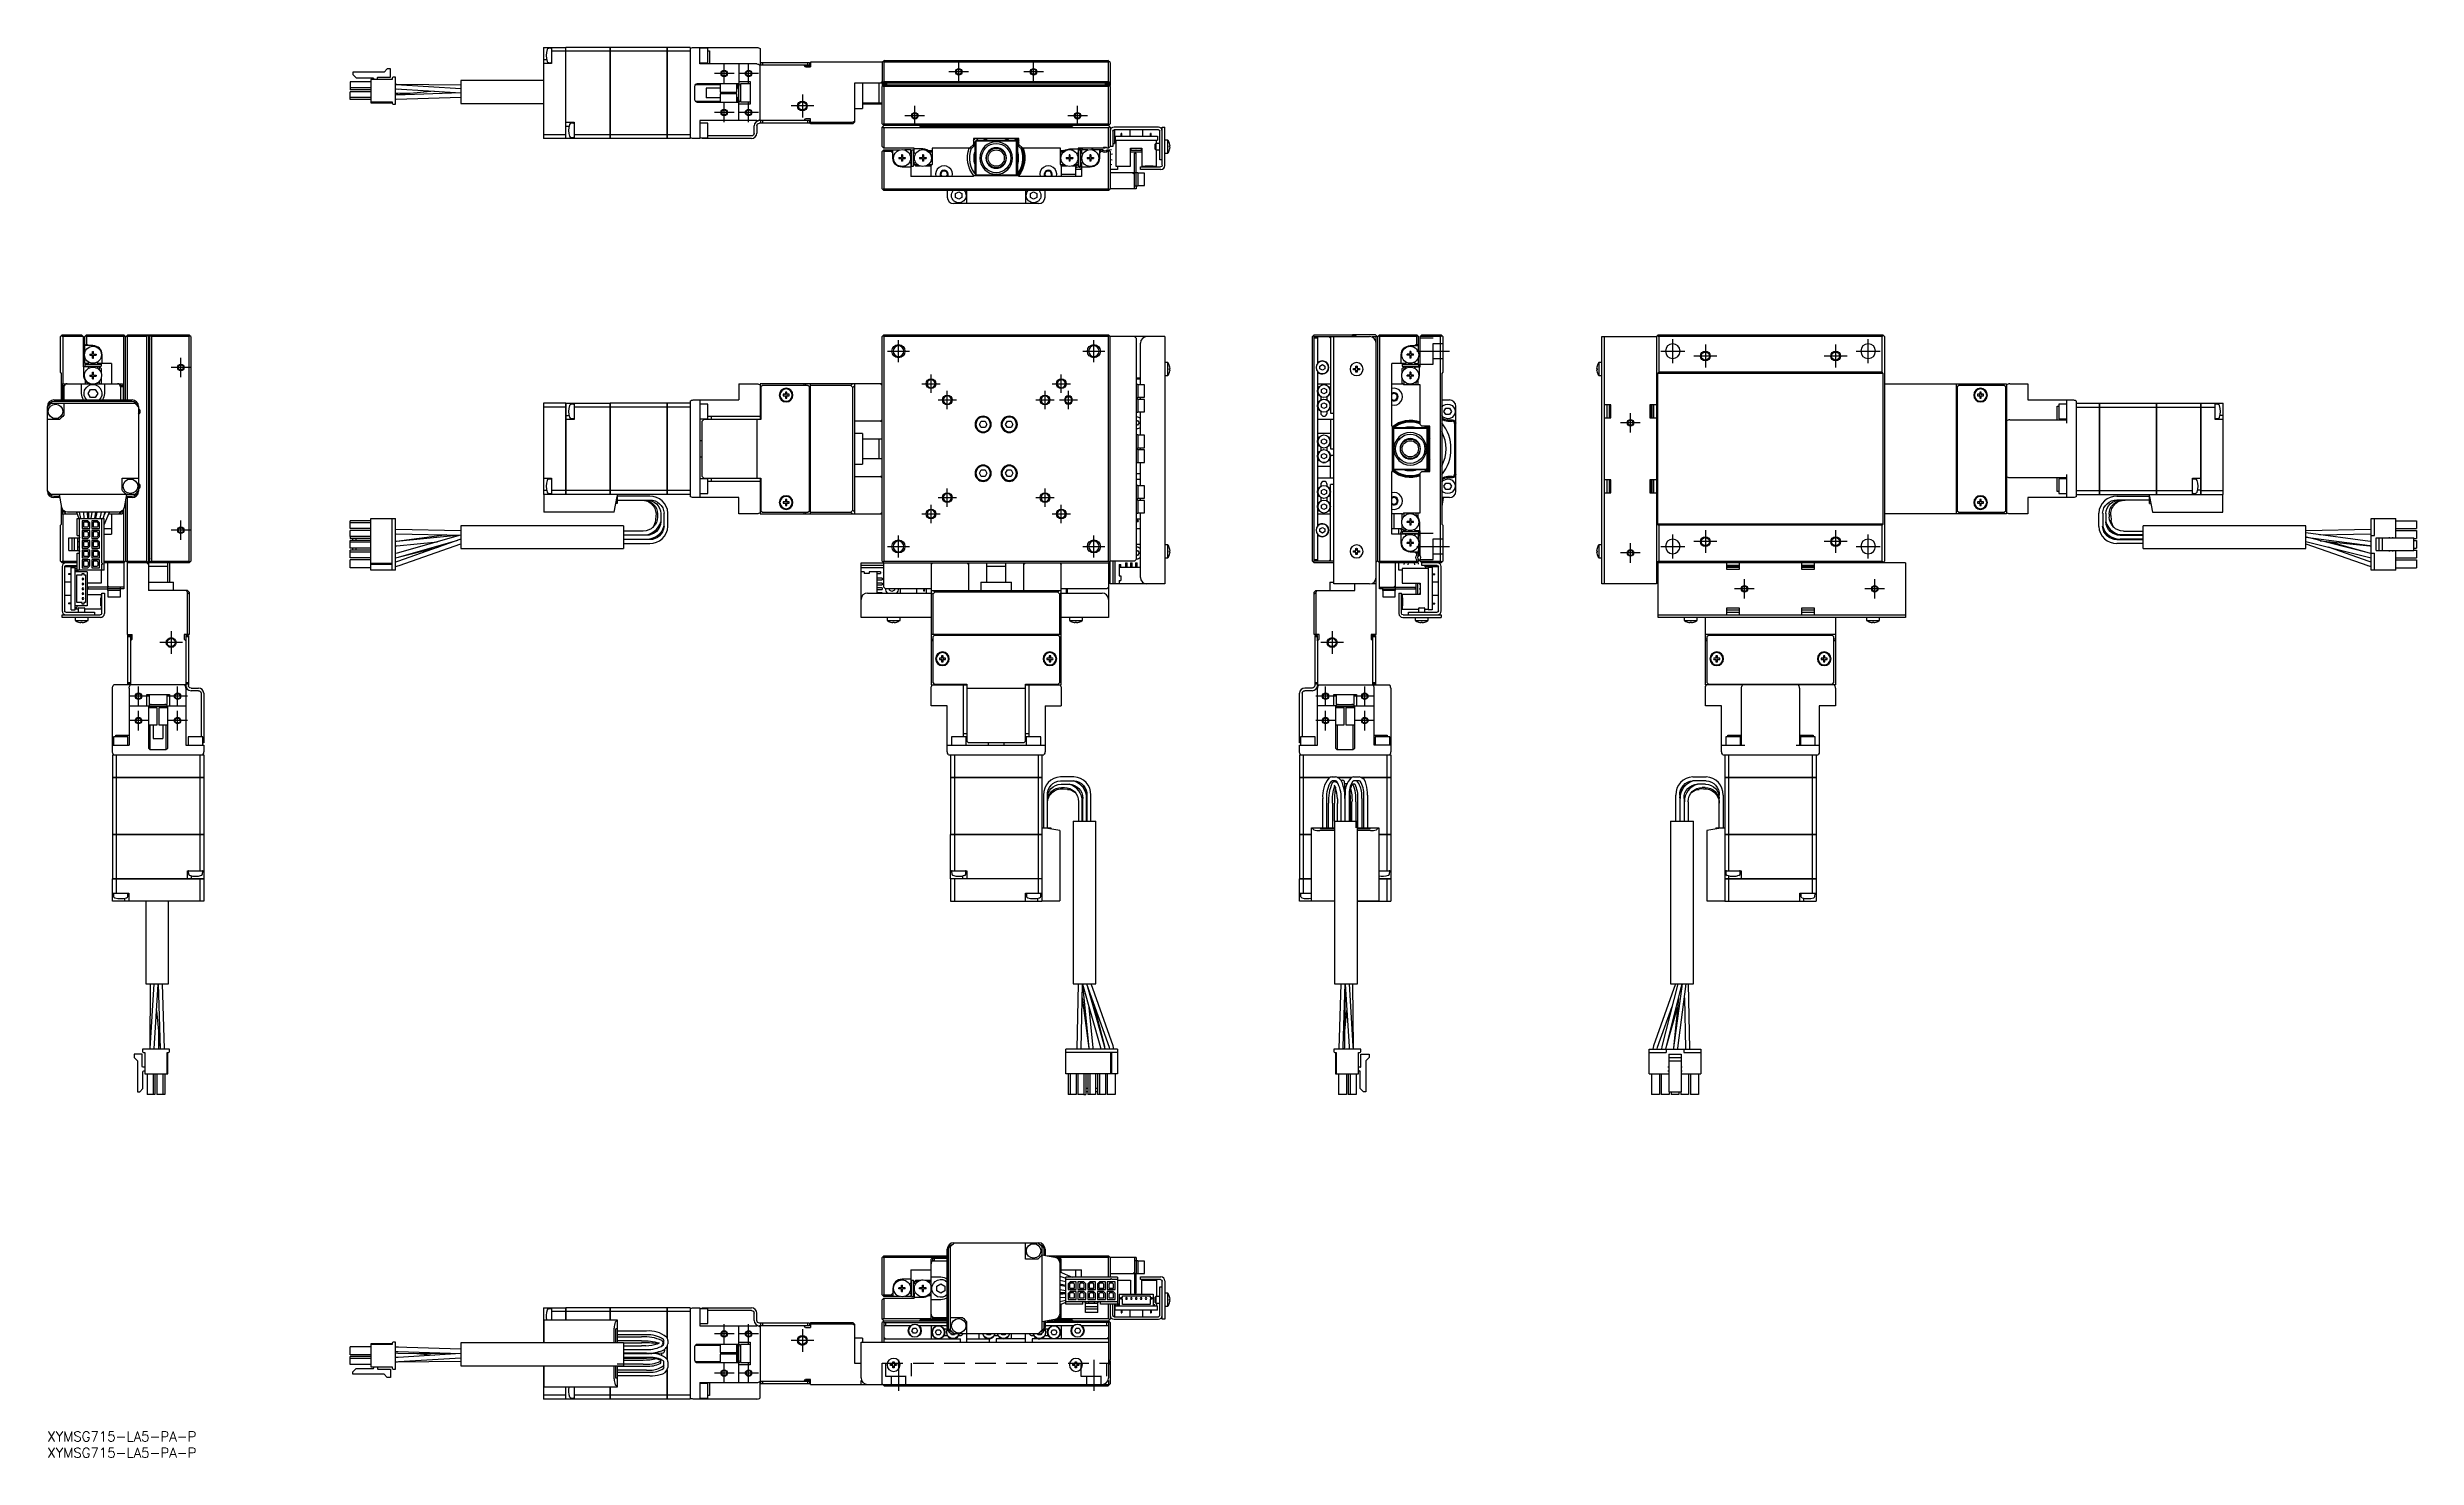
# Model space of a CAD drawing. Extents: x 0 to 727, y -8 to 425.
import ezdxf

# ---------------------------------------------------------------- set-up
doc = ezdxf.new("R2010")
doc.units = 0
doc.header["$LTSCALE"] = 0.5
doc.linetypes.add('CENTER', pattern=[50.8, 31.75, -6.35, 6.35, -6.35])
doc.linetypes.add('DASHED', pattern=[19.05, 12.7, -6.35])
for name, color, linetype in [('MSM_CENTER', 1, 'CENTER'), ('MSM_CONTINUOUS', 7, 'CONTINUOUS'), ('MSM_DASHED', 4, 'DASHED'), ('MSM_NARROW', 5, 'CONTINUOUS'), ('MSM_PART_NUMBER', 7, 'CONTINUOUS')]:
    doc.layers.add(name, color=color, linetype=linetype)
doc.styles.get("Standard").update_dxf_attribs({"font": 'txt.shx', "height": 1, "bigfont": 'bigfont.shx'})

msp = doc.modelspace()

# ---------------------------------------------------------------- texts
at = {"layer": 'MSM_PART_NUMBER'}
for p in [(0, -3), (0, -8)]:
    msp.add_text('XYMSG715-LA5-PA-P', height=3, dxfattribs=at).set_placement(p)

# ---------------------------------------------------------------- linework, layer by layer
at = {"layer": 'MSM_CENTER'}
for p, q in [((210.83, 417.24), (204.83, 417.24)), ((207.83, 414.24), (207.83, 420.24)), ((218.33, 417.24), (212.33, 417.24)), ((215.33, 414.24), (215.33, 420.24)), ((282.83, 417.74), (276.83, 417.74)), ((279.83, 414.74), (279.83, 420.74)), ((305.83, 417.74), (299.83, 417.74)), ((302.83, 414.74), (302.83, 420.74)), ((207.83, 402.24), (207.83, 408.24)), ((215.33, 402.24), (215.33, 408.24)), ((231.83, 410.74), (231.83, 403.74)), ((210.83, 405.24), (204.83, 405.24)), ((218.33, 405.24), (212.33, 405.24)), ((235.33, 407.24), (228.33, 407.24)), ((269.33, 404.24), (263.33, 404.24)), ((266.33, 401.24), (266.33, 407.24)), ((319.33, 404.24), (313.33, 404.24)), ((316.33, 401.24), (316.33, 407.24)), ((261.33, 328.51), (261.33, 335.31)), ((321.33, 328.51), (321.33, 335.31)), ((499.08, 328.21), (499.08, 335.61)), ((559.08, 328.21), (559.08, 335.61)), ((41, 323.91), (41, 329.91)), ((257.93, 331.91), (264.73, 331.91)), ((317.93, 331.91), (324.73, 331.91)), ((420.48, 331.91), (430.48, 331.91)), ((495.38, 331.91), (502.78, 331.91)), ((512.58, 330.41), (505.58, 330.41)), ((509.08, 333.91), (509.08, 326.91)), ((552.58, 330.41), (545.58, 330.41)), ((549.08, 333.91), (549.08, 326.91)), ((555.38, 331.91), (562.78, 331.91)), ((44, 326.91), (38, 326.91)), ((268.53, 321.91), (274.13, 321.91)), ((271.33, 319.11), (271.33, 324.71)), ((308.53, 321.91), (314.13, 321.91)), ((311.33, 319.11), (311.33, 324.71)), ((273.53, 316.91), (279.13, 316.91)), ((276.33, 314.11), (276.33, 319.71)), ((303.53, 316.91), (309.13, 316.91)), ((306.33, 314.11), (306.33, 319.71)), ((310.73, 316.91), (316.33, 316.91)), ((313.53, 314.11), (313.53, 319.71)), ((486.08, 306.91), (486.08, 312.91)), ((489.08, 309.91), (483.08, 309.91)), ((271.33, 279.11), (271.33, 284.71)), ((273.53, 286.91), (279.13, 286.91)), ((276.33, 284.11), (276.33, 289.71)), ((303.53, 286.91), (309.13, 286.91)), ((306.33, 284.11), (306.33, 289.71)), ((311.33, 279.11), (311.33, 284.71)), ((44, 276.91), (38, 276.91)), ((41, 273.91), (41, 279.91)), ((268.53, 281.91), (274.13, 281.91)), ((308.53, 281.91), (314.13, 281.91)), ((509.08, 276.91), (509.08, 269.91)), ((549.08, 276.91), (549.08, 269.91)), ((257.93, 271.91), (264.73, 271.91)), ((261.33, 268.51), (261.33, 275.31)), ((317.93, 271.91), (324.73, 271.91)), ((321.33, 268.51), (321.33, 275.31)), ((420.48, 271.91), (430.48, 271.91)), ((489.08, 269.91), (483.08, 269.91)), ((486.08, 266.91), (486.08, 272.91)), ((495.38, 271.91), (502.78, 271.91)), ((499.08, 268.21), (499.08, 275.61)), ((512.58, 273.41), (505.58, 273.41)), ((552.58, 273.41), (545.58, 273.41)), ((555.38, 271.91), (562.78, 271.91)), ((559.08, 268.21), (559.08, 275.61)), ((521.08, 255.91), (521.08, 261.91)), ((561.08, 255.91), (561.08, 261.91)), ((524.08, 258.91), (518.08, 258.91)), ((564.08, 258.91), (558.08, 258.91)), ((41.5, 242.41), (34.5, 242.41)), ((38, 245.91), (38, 238.91)), ((397.98, 242.41), (390.98, 242.41)), ((394.48, 245.91), (394.48, 238.91)), ((31, 225.91), (25, 225.91)), ((28, 222.91), (28, 228.91)), ((43, 225.91), (37, 225.91)), ((40, 222.91), (40, 228.91)), ((395.48, 225.91), (389.48, 225.91)), ((392.48, 222.91), (392.48, 228.91)), ((407.48, 225.91), (401.48, 225.91)), ((404.48, 222.91), (404.48, 228.91)), ((31, 218.41), (25, 218.41)), ((28, 215.41), (28, 221.41)), ((43, 218.41), (37, 218.41)), ((40, 215.41), (40, 221.41)), ((395.48, 218.41), (389.48, 218.41)), ((392.48, 215.41), (392.48, 221.41)), ((407.48, 218.41), (401.48, 218.41)), ((404.48, 215.41), (404.48, 221.41)), ((210.83, 30), (204.83, 30)), ((207.83, 27), (207.83, 33)), ((218.33, 30), (212.33, 30)), ((215.33, 27), (215.33, 33)), ((231.83, 31.5), (231.83, 24.5)), ((235.33, 28), (228.33, 28)), ((261.33, 22), (261.33, 12.5)), ((321.33, 22), (321.33, 12.5)), ((210.83, 18), (204.83, 18)), ((207.83, 15), (207.83, 21)), ((218.33, 18), (212.33, 18)), ((215.33, 15), (215.33, 21))]:
    msp.add_line(p, q, dxfattribs=at)
at = {"layer": 'MSM_CONTINUOUS'}
for p, q in [((152.33, 425.24), (152.33, 397.24)), ((152.33, 425.24), (159.22, 425.24)), ((154.63, 424.97), (153.86, 424.9)), ((154.83, 425.24), (154.83, 420.24)), ((159.22, 424.09), (154.83, 424.09)), ((159.22, 397.24), (159.22, 425.24)), ((159.23, 425.23), (159.22, 425.23)), ((159.23, 424.08), (159.22, 424.08)), ((172.83, 425.24), (159.23, 425.24)), ((159.23, 397.24), (159.23, 425.24)), ((172.83, 424.09), (159.23, 424.09)), ((172.83, 397.24), (172.83, 425.24)), ((172.83, 425.23), (172.84, 425.23)), ((172.83, 424.08), (172.84, 424.08)), ((190.33, 425.24), (172.84, 425.24)), ((172.84, 425.24), (172.84, 397.24)), ((190.33, 424.09), (172.84, 424.09)), ((190.33, 397.24), (190.33, 425.24)), ((190.33, 425.23), (190.34, 425.23)), ((190.33, 424.08), (190.34, 424.08)), ((190.34, 425.24), (190.34, 397.24)), ((197.33, 425.24), (190.34, 425.24)), ((197.33, 424.09), (190.34, 424.09)), ((197.33, 425.24), (197.33, 397.24)), ((198.33, 425.24), (217.83, 425.24)), ((200.33, 420.14), (200.33, 425.24)), ((202.83, 424.99), (200.33, 424.99)), ((202.83, 420.49), (202.83, 424.99)), ((202.83, 424.19), (203.33, 424.19)), ((203.33, 424.19), (203.33, 420.14)), ((218.83, 424.86), (218.83, 419.76)), ((93.82, 417.6), (93.82, 416.9)), ((103.36, 417.6), (93.82, 417.6)), ((93.82, 416.9), (94.82, 415.9)), ((94.82, 415.9), (99.95, 415.9)), ((105.91, 415.34), (99.28, 415.34)), ((99.28, 415.34), (99.28, 408.23)), ((100.23, 415.62), (100.23, 415.34)), ((101.38, 415.34), (101.38, 415.94)), ((101.53, 416.09), (105.38, 416.09)), ((104.38, 418.62), (103.36, 417.6)), ((105.38, 418.62), (104.38, 418.62)), ((105.38, 416.09), (105.38, 418.62)), ((105.91, 415.75), (105.91, 415.34)), ((106.93, 416.05), (106.21, 416.05)), ((106.93, 407.77), (106.93, 416.05)), ((126.93, 415.01), (126.93, 408.01)), ((152.33, 415.01), (126.93, 415.01)), ((152.33, 421.49), (153.28, 421.49)), ((154.83, 420.24), (152.33, 420.24)), ((153.86, 420.58), (154.63, 420.51)), ((200.33, 420.49), (202.83, 420.49)), ((217.83, 420.14), (200.33, 420.14)), ((212.33, 420.14), (212.33, 414.11)), ((212.33, 414.74), (215.83, 414.74)), ((215.83, 414.74), (215.83, 407.74)), ((218.83, 402.74), (218.83, 419.74)), ((234.03, 419.74), (218.83, 419.74)), ((219.03, 419.74), (219.03, 420.54)), ((219.03, 420.54), (234.03, 420.54)), ((219.53, 420.54), (219.53, 419.74)), ((232.83, 419.24), (232.33, 419.74)), ((234.33, 419.49), (232.58, 419.49)), ((232.83, 419.24), (234.33, 419.24)), ((233.53, 419.74), (233.53, 420.54)), ((234.03, 420.54), (234.03, 419.74)), ((234.33, 420.74), (234.33, 419.24)), ((256.53, 420.74), (234.33, 420.74)), ((256.33, 414.74), (255.83, 414.24)), ((257.03, 421.24), (256.33, 420.54)), ((256.33, 420.74), (256.33, 413.54)), ((256.33, 414.24), (256.83, 414.74)), ((256.83, 420.74), (256.68, 420.89)), ((256.83, 420.74), (256.83, 414.74)), ((325.83, 420.74), (256.83, 420.74)), ((256.83, 414.74), (325.83, 414.74)), ((257.03, 421.24), (325.63, 421.24)), ((326.33, 420.54), (325.63, 421.24)), ((325.98, 420.89), (325.83, 420.74)), ((325.83, 414.74), (325.83, 420.74)), ((325.83, 414.74), (326.33, 414.24)), ((326.33, 420.54), (326.33, 413.54)), ((99.28, 414.61), (92.93, 414.61)), ((92.93, 414.61), (92.93, 412.21)), ((99.28, 412.81), (92.93, 412.81)), ((99.28, 412.21), (92.93, 412.21)), ((92.93, 409.21), (92.93, 411.61)), ((99.28, 411.61), (92.93, 411.61)), ((99.28, 409.81), (92.93, 409.81)), ((99.28, 409.21), (92.93, 409.21)), ((99.28, 408.48), (105.91, 408.48)), ((99.28, 408.23), (105.91, 408.23)), ((105.91, 408.48), (105.91, 408.07)), ((106.21, 407.77), (106.93, 407.77)), ((107.27, 413.79), (106.93, 413.79)), ((107.14, 413.78), (106.93, 413.79)), ((106.93, 412.49), (107.06, 412.48)), ((106.93, 412.48), (107.71, 412.44)), ((107.6, 411.1), (106.93, 411.09)), ((107.21, 410.62), (106.93, 410.6)), ((107.01, 410.59), (106.93, 410.59)), ((106.93, 409.29), (107.05, 409.3)), ((126.93, 411.24), (107.01, 410.59)), ((107.05, 409.3), (126.93, 409.94)), ((107.06, 412.48), (126.92, 411.24)), ((126.93, 412.54), (107.14, 413.78)), ((118.78, 411.75), (107.21, 410.62)), ((126.93, 413.64), (107.27, 413.79)), ((112.45, 411.13), (107.6, 411.1)), ((126.93, 408.01), (152.33, 408.01)), ((198.83, 409.14), (198.83, 413.34)), ((206.53, 413.74), (198.94, 413.74)), ((198.94, 408.74), (206.53, 408.74)), ((199.63, 414.14), (212.03, 414.14)), ((212.03, 408.34), (199.63, 408.34)), ((202.33, 412.74), (202.33, 409.74)), ((206.53, 412.74), (202.33, 412.74)), ((206.53, 409.74), (202.33, 409.74)), ((206.53, 414.14), (206.53, 411.49)), ((206.53, 411.49), (211.73, 411.49)), ((206.53, 410.99), (206.53, 408.34)), ((211.73, 410.99), (206.53, 410.99)), ((211.73, 411.49), (211.73, 414.14)), ((212.03, 413.74), (211.73, 413.74)), ((212.03, 412.74), (211.73, 412.74)), ((211.73, 408.34), (211.73, 410.99)), ((212.03, 409.74), (211.73, 409.74)), ((211.73, 408.74), (212.03, 408.74)), ((212.03, 412.74), (212.03, 413.74)), ((212.23, 413.54), (212.03, 413.74)), ((212.03, 412.74), (212.23, 412.37)), ((212.23, 410.11), (212.03, 409.74)), ((212.03, 408.74), (212.03, 409.74)), ((212.03, 408.74), (212.23, 408.94)), ((212.23, 414.12), (212.23, 408.37)), ((212.24, 414.11), (212.33, 414.08)), ((212.33, 414.11), (212.24, 414.11)), ((212.32, 408.39), (212.24, 408.37)), ((212.33, 408.37), (212.24, 408.37)), ((212.33, 402.74), (212.33, 408.37)), ((215.83, 407.74), (212.33, 407.74)), ((212.83, 413.99), (212.83, 408.49)), ((215.83, 413.99), (212.83, 413.99)), ((212.83, 408.49), (215.83, 408.49)), ((326.33, 414.24), (247.83, 414.24)), ((247.83, 414.24), (247.83, 402.24)), ((250.33, 414.24), (250.33, 406.49)), ((250.33, 408.24), (256.33, 408.24)), ((256.33, 407.74), (250.33, 407.74)), ((255.33, 414.24), (255.33, 408.24)), ((256.33, 414.04), (257.73, 414.04)), ((256.43, 413.44), (256.33, 413.54)), ((256.58, 413.49), (256.33, 413.24)), ((256.33, 401.74), (256.33, 413.24)), ((256.43, 413.34), (256.43, 413.54)), ((256.83, 413.74), (256.58, 413.49)), ((256.83, 413.24), (256.58, 413.49)), ((257.43, 413.84), (256.73, 413.84)), ((256.83, 413.74), (325.83, 413.74)), ((325.83, 413.24), (256.83, 413.24)), ((256.83, 413.24), (256.83, 401.74)), ((257.73, 413.74), (257.73, 414.04)), ((324.93, 413.74), (324.93, 414.04)), ((326.33, 414.04), (324.93, 414.04)), ((325.93, 413.84), (325.23, 413.84)), ((326.33, 413.24), (325.83, 413.74)), ((326.08, 413.49), (325.83, 413.24)), ((325.83, 401.74), (325.83, 413.24)), ((326.33, 413.54), (326.23, 413.44)), ((326.23, 413.54), (326.23, 413.34)), ((326.33, 413.24), (326.33, 401.74)), ((159.23, 402.24), (161.73, 402.24)), ((159.23, 400.99), (160.17, 400.99)), ((161.52, 401.97), (160.75, 401.9)), ((161.73, 402.24), (161.73, 397.24)), ((217.83, 402.74), (200.33, 402.74)), ((200.33, 402.74), (200.33, 397.24)), ((202.83, 401.99), (200.33, 401.99)), ((202.83, 397.49), (202.83, 401.99)), ((217.03, 398.84), (217.03, 401.14)), ((217.83, 401.14), (217.83, 398.84)), ((234.03, 402.74), (218.63, 402.74)), ((234.03, 401.94), (218.63, 401.94)), ((219.03, 401.94), (219.03, 402.74)), ((219.53, 402.74), (219.53, 401.94)), ((232.33, 402.74), (232.83, 403.24)), ((234.33, 403.24), (232.83, 403.24)), ((233.53, 401.94), (233.53, 402.74)), ((234.03, 402.74), (234.03, 401.94)), ((234.33, 401.74), (234.33, 403.24)), ((234.33, 402.24), (247.22, 402.24)), ((247.33, 401.74), (234.33, 401.74)), ((246.72, 401.74), (247.22, 402.24)), ((247.22, 402.24), (247.83, 402.55)), ((247.83, 402.24), (247.33, 401.74)), ((247.83, 406.49), (250.33, 406.49)), ((256.33, 401.74), (256.83, 401.24)), ((256.48, 400.89), (256.33, 400.74)), ((256.33, 394.74), (256.33, 400.74)), ((256.48, 400.89), (256.83, 401.24)), ((256.83, 400.54), (256.48, 400.89)), ((256.58, 401.49), (256.83, 401.74)), ((256.83, 401.74), (325.83, 401.74)), ((325.83, 401.24), (256.83, 401.24)), ((256.83, 400.54), (256.83, 394.24)), ((325.83, 400.54), (256.83, 400.54)), ((267.83, 401.24), (268.18, 400.89)), ((268.18, 400.89), (314.48, 400.89)), ((276.33, 400.89), (276.33, 401.24)), ((306.33, 401.24), (306.33, 400.89)), ((307.03, 401.24), (309.02, 400.89)), ((314.48, 400.89), (314.83, 401.24)), ((325.83, 401.74), (326.08, 401.49)), ((325.83, 401.24), (326.33, 401.74)), ((326.33, 400.74), (325.83, 401.24)), ((326.18, 400.89), (325.83, 400.54)), ((325.83, 394.24), (325.83, 400.54)), ((326.33, 400.74), (326.33, 394.74)), ((341.13, 400.74), (327.53, 400.74)), ((342.33, 389.04), (342.33, 400.74)), ((342.33, 400.74), (343.13, 400.74)), ((343.13, 388.94), (343.13, 400.74)), ((159.22, 398.4), (152.33, 398.4)), ((159.22, 397.24), (152.33, 397.24)), ((159.23, 398.41), (159.22, 398.41)), ((159.23, 397.25), (159.22, 397.25)), ((172.83, 397.24), (159.23, 397.24)), ((160.75, 397.58), (161.52, 397.51)), ((172.83, 398.4), (161.73, 398.4)), ((172.83, 398.41), (172.84, 398.41)), ((172.83, 397.25), (172.84, 397.25)), ((190.33, 398.4), (172.84, 398.4)), ((190.33, 397.24), (172.84, 397.24)), ((190.33, 398.41), (190.34, 398.41)), ((190.33, 397.25), (190.34, 397.25)), ((197.33, 398.4), (190.34, 398.4)), ((197.33, 397.24), (190.34, 397.24)), ((200.33, 397.24), (198.33, 397.24)), ((200.33, 397.49), (202.83, 397.49)), ((201.03, 397.24), (201.03, 397.49)), ((216.23, 397.24), (201.03, 397.24)), ((201.53, 397.49), (201.53, 397.24)), ((216.23, 398.04), (202.83, 398.04)), ((256.33, 394.74), (256.83, 394.24)), ((256.83, 393.74), (256.33, 393.24)), ((256.33, 381.74), (256.33, 393.24)), ((256.83, 393.24), (256.58, 393.49)), ((266.13, 394.24), (256.83, 394.24)), ((256.83, 393.74), (261.72, 393.74)), ((256.83, 393.24), (256.83, 381.74)), ((259.13, 393.24), (256.83, 393.24)), ((259.63, 393.59), (259.13, 393.24)), ((259.13, 393.24), (259.63, 392.74)), ((259.63, 391.24), (259.63, 393.74)), ((265.13, 393.74), (263.15, 393.74)), ((265.13, 392.79), (265.13, 393.74)), ((265.33, 388.74), (265.33, 393.74)), ((265.33, 393.74), (265.93, 393.74)), ((265.93, 388.74), (265.93, 393.74)), ((266.13, 392.79), (266.13, 394.24)), ((268.83, 394.04), (266.13, 394.04)), ((270.43, 393.54), (271.63, 393.54)), ((271.63, 393.04), (270.98, 393.04)), ((283.83, 394.24), (271.63, 394.24)), ((271.63, 394.24), (271.63, 389.24)), ((283.13, 394.24), (284.33, 395.45)), ((284.33, 394.74), (283.83, 394.24)), ((298.33, 397.24), (284.33, 397.24)), ((284.33, 397.24), (284.33, 394.74)), ((284.83, 395.94), (285.13, 396.24)), ((284.83, 386.54), (284.83, 395.94)), ((285.33, 396.44), (285.13, 396.24)), ((285.13, 396.24), (285.13, 386.24)), ((285.33, 396.44), (285.63, 396.74)), ((297.33, 396.44), (285.33, 396.44)), ((285.63, 396.74), (297.03, 396.74)), ((290.27, 394.21), (290.27, 394.21)), ((297.03, 396.74), (297.33, 396.44)), ((297.53, 396.24), (297.33, 396.44)), ((297.53, 386.24), (297.53, 396.24)), ((297.53, 396.24), (297.83, 395.94)), ((297.83, 395.94), (297.83, 386.54)), ((298.33, 394.74), (298.33, 397.24)), ((298.33, 395.45), (299.54, 394.24)), ((298.83, 394.24), (298.33, 394.74)), ((311.03, 394.24), (298.83, 394.24)), ((311.03, 389.24), (311.03, 394.24)), ((311.03, 393.54), (312.24, 393.54)), ((311.69, 393.04), (311.03, 393.04)), ((313.83, 394.04), (316.53, 394.04)), ((324.83, 394.24), (316.53, 394.24)), ((316.53, 394.24), (316.53, 392.79)), ((318.49, 393.74), (316.53, 394.17)), ((316.96, 393.74), (316.53, 393.92)), ((316.73, 388.74), (316.73, 393.74)), ((316.73, 393.74), (317.33, 393.74)), ((317.33, 388.74), (317.33, 393.74)), ((317.53, 393.5), (317.33, 393.58)), ((317.53, 393.74), (317.53, 392.79)), ((319.52, 393.74), (317.53, 393.74)), ((324.07, 393.74), (320.95, 393.74)), ((324.16, 393.79), (322.49, 393.74)), ((323.03, 393.74), (323.03, 391.24)), ((323.53, 393.24), (323.03, 393.59)), ((323.03, 392.74), (323.53, 393.24)), ((323.9, 393.24), (323.53, 393.24)), ((323.9, 393.24), (324.07, 393.74)), ((324.83, 394.24), (324.83, 394.49)), ((325.83, 394.24), (325.39, 394.24)), ((325.56, 393.24), (325.39, 393.74)), ((325.39, 393.74), (325.83, 393.74)), ((325.83, 393.24), (325.56, 393.24)), ((325.83, 394.24), (326.33, 394.74)), ((325.83, 393.74), (326.08, 393.49)), ((326.08, 393.49), (325.83, 393.24)), ((325.83, 381.74), (325.83, 393.24)), ((326.77, 393.78), (325.94, 393.64)), ((326.33, 393.24), (326.08, 393.49)), ((327.13, 394.74), (326.33, 394.74)), ((326.33, 393.24), (326.33, 381.74)), ((327.13, 399.54), (327.13, 394.74)), ((327.13, 395.74), (327.63, 395.74)), ((327.63, 399.74), (327.19, 399.74)), ((341.13, 399.94), (327.53, 399.94)), ((327.63, 399.74), (327.63, 395.74)), ((328.08, 396.05), (327.63, 396.05)), ((327.83, 397.94), (340.83, 397.94)), ((327.83, 397.94), (327.83, 396.74)), ((327.83, 396.74), (340.83, 396.74)), ((328.08, 396.74), (328.08, 388.74)), ((329.96, 398.74), (329.71, 398.74)), ((329.71, 397.94), (329.71, 398.74)), ((329.96, 397.94), (329.96, 398.74)), ((332.33, 399.94), (332.33, 397.94)), ((332.58, 394.24), (336.08, 394.24)), ((332.58, 388.74), (332.58, 394.24)), ((336.08, 393.54), (332.58, 393.54)), ((336.08, 393.04), (332.58, 393.04)), ((336.08, 394.24), (336.08, 388.74)), ((336.33, 397.94), (336.33, 399.94)), ((338.71, 397.94), (338.71, 398.74)), ((338.96, 398.74), (338.71, 398.74)), ((338.96, 397.94), (338.96, 398.74)), ((340.33, 395.74), (340.13, 395.54)), ((340.13, 393.94), (340.13, 395.54)), ((340.13, 393.94), (340.33, 393.74)), ((340.33, 395.74), (340.33, 393.74)), ((341.53, 395.74), (340.33, 395.74)), ((340.33, 393.74), (341.53, 393.74)), ((340.58, 395.74), (340.58, 396.74)), ((340.58, 388.74), (340.58, 393.74)), ((340.83, 397.94), (340.83, 396.74)), ((341.53, 390.74), (341.53, 399.54)), ((344.03, 396.74), (343.13, 396.74)), ((344.03, 392.74), (344.03, 396.74)), ((344.59, 395.67), (344.59, 395.69)), ((344.59, 394.94), (344.72, 394.94)), ((344.59, 394.54), (344.59, 394.94)), ((344.72, 394.54), (344.59, 394.54)), ((344.59, 393.79), (344.59, 393.81)), ((261.43, 391.39), (262.23, 391.39)), ((261.43, 391.39), (261.43, 391.1)), ((261.43, 391.1), (262.23, 391.1)), ((261.96, 391.39), (261.96, 391.1)), ((262.58, 392.24), (262.29, 392.24)), ((262.29, 392.24), (262.29, 391.45)), ((262.29, 391.71), (262.58, 391.71)), ((262.29, 391.04), (262.29, 390.24)), ((262.29, 390.77), (262.58, 390.77)), ((262.58, 390.24), (262.29, 390.24)), ((265.13, 388.44), (262.43, 388.44)), ((262.58, 392.24), (262.58, 391.45)), ((262.58, 391.04), (262.58, 390.24)), ((262.64, 391.39), (263.43, 391.39)), ((262.64, 391.1), (263.43, 391.1)), ((262.9, 391.1), (262.9, 391.39)), ((263.43, 391.39), (263.43, 391.1)), ((265.13, 392.79), (264.87, 392.64)), ((264.87, 389.84), (265.13, 389.69)), ((265.13, 389.69), (265.13, 385.54)), ((265.33, 388.74), (265.93, 388.74)), ((266.13, 392.79), (266.36, 392.66)), ((266.13, 389.69), (266.36, 389.82)), ((266.13, 389.24), (266.13, 389.69)), ((266.13, 389.24), (267.17, 389.24)), ((266.13, 389.24), (266.63, 388.74)), ((268.12, 388.74), (266.63, 388.74)), ((267.83, 391.39), (268.63, 391.39)), ((267.83, 391.39), (267.83, 391.1)), ((267.83, 391.1), (268.63, 391.1)), ((268.36, 391.39), (268.36, 391.1)), ((268.98, 392.24), (268.69, 392.24)), ((268.69, 392.24), (268.69, 391.45)), ((268.69, 391.71), (268.98, 391.71)), ((268.69, 391.04), (268.69, 390.24)), ((268.69, 390.77), (268.98, 390.77)), ((268.98, 390.24), (268.69, 390.24)), ((268.98, 392.24), (268.98, 391.45)), ((268.98, 391.04), (268.98, 390.24)), ((269.04, 391.39), (269.83, 391.39)), ((269.04, 391.1), (269.83, 391.1)), ((269.3, 391.1), (269.3, 391.39)), ((271.13, 388.74), (269.55, 388.74)), ((269.83, 391.39), (269.83, 391.1)), ((270.49, 389.24), (271.63, 389.24)), ((271.13, 388.74), (271.63, 389.24)), ((271.33, 385.54), (271.33, 388.94)), ((284.33, 385.54), (284.33, 385.74)), ((298.33, 385.74), (284.33, 385.74)), ((285.63, 385.74), (284.83, 386.54)), ((285.33, 386.04), (297.33, 386.04)), ((288.17, 388.04), (288.36, 388.04)), ((288.58, 387.82), (288.36, 388.04)), ((288.58, 387.82), (288.41, 387.82)), ((288.47, 392.55), (288.53, 392.62)), ((288.53, 389.87), (288.47, 389.93)), ((288.53, 392.68), (288.53, 392.62)), ((288.53, 389.87), (288.53, 389.8)), ((288.58, 387.68), (288.58, 387.82)), ((290.27, 388.28), (290.27, 388.28)), ((294.31, 388.04), (294.08, 387.82)), ((294.25, 387.82), (294.08, 387.82)), ((294.08, 387.82), (294.08, 387.68)), ((294.08, 387.68), (294.08, 387.68)), ((294.31, 388.04), (294.5, 388.04)), ((297.53, 386.24), (297.03, 385.74)), ((297.83, 386.54), (297.53, 386.24)), ((298.33, 385.54), (298.33, 385.74)), ((311.03, 389.24), (312.17, 389.24)), ((311.03, 389.24), (311.53, 388.74)), ((313.12, 388.74), (311.28, 388.74)), ((311.28, 388.74), (311.28, 385.54)), ((311.28, 386.24), (315.78, 386.24)), ((311.33, 388.74), (311.33, 388.94)), ((311.34, 388.93), (311.33, 388.93)), ((312.83, 391.39), (313.63, 391.39)), ((312.83, 391.39), (312.83, 391.1)), ((312.83, 391.1), (313.63, 391.1)), ((313.36, 391.39), (313.36, 391.1)), ((313.98, 392.24), (313.69, 392.24)), ((313.69, 392.24), (313.69, 391.45)), ((313.69, 391.71), (313.98, 391.71)), ((313.69, 391.04), (313.69, 390.24)), ((313.69, 390.77), (313.98, 390.77)), ((313.98, 390.24), (313.69, 390.24)), ((313.98, 392.24), (313.98, 391.45)), ((313.98, 391.04), (313.98, 390.24)), ((314.04, 391.39), (314.83, 391.39)), ((314.04, 391.1), (314.83, 391.1)), ((314.3, 391.1), (314.3, 391.39)), ((316.03, 388.74), (314.55, 388.74)), ((314.83, 391.39), (314.83, 391.1)), ((315.49, 389.24), (316.53, 389.24)), ((315.78, 388.24), (316.96, 388.74)), ((315.78, 385.54), (315.78, 388.74)), ((317.53, 387.77), (315.78, 387.77)), ((316.03, 388.74), (316.53, 389.24)), ((316.53, 392.79), (316.31, 392.66)), ((316.53, 389.69), (316.31, 389.82)), ((316.53, 389.69), (316.53, 389.24)), ((316.73, 388.74), (317.33, 388.74)), ((317.33, 388.9), (317.53, 388.98)), ((317.53, 392.79), (317.79, 392.64)), ((317.79, 389.84), (317.53, 389.69)), ((317.53, 389.69), (317.53, 385.54)), ((320.23, 388.44), (317.53, 388.44)), ((319.23, 391.39), (320.03, 391.39)), ((319.23, 391.39), (319.23, 391.1)), ((319.23, 391.1), (320.03, 391.1)), ((319.76, 391.39), (319.76, 391.1)), ((320.38, 392.24), (320.09, 392.24)), ((320.09, 392.24), (320.09, 391.45)), ((320.09, 391.71), (320.38, 391.71)), ((320.09, 391.04), (320.09, 390.24)), ((320.09, 390.77), (320.38, 390.77)), ((320.38, 390.24), (320.09, 390.24)), ((320.38, 392.24), (320.38, 391.45)), ((320.38, 391.04), (320.38, 390.24)), ((320.44, 391.39), (321.23, 391.39)), ((320.44, 391.1), (321.23, 391.1)), ((320.7, 391.1), (320.7, 391.39)), ((321.23, 391.39), (321.23, 391.1)), ((326.33, 392.39), (327, 392.5)), ((326.94, 390.59), (326.33, 390.65)), ((326.33, 389.34), (326.82, 389.29)), ((328.58, 387.77), (326.33, 387.77)), ((334.83, 386.74), (326.33, 386.74)), ((328.08, 388.74), (332.58, 388.74)), ((328.58, 388.74), (328.58, 387.77)), ((333.33, 386.74), (333.83, 386.24)), ((333.83, 381.74), (333.83, 392.74)), ((333.83, 392.74), (334.33, 392.74)), ((334.33, 382.74), (334.33, 392.74)), ((334.83, 386.74), (334.83, 382.74)), ((336.83, 386.64), (334.83, 386.64)), ((335.63, 387.74), (335.63, 388.54)), ((335.63, 388.54), (341.83, 388.54)), ((341.93, 387.74), (335.63, 387.74)), ((336.08, 388.74), (337.08, 388.74)), ((336.83, 382.84), (336.83, 386.64)), ((337.08, 388.84), (339.58, 388.84)), ((337.08, 388.74), (337.08, 388.84)), ((337.88, 388.84), (337.88, 388.74)), ((337.88, 388.74), (338.78, 388.74)), ((338.26, 388.84), (338.26, 388.74)), ((338.41, 388.84), (338.41, 388.74)), ((338.78, 388.84), (338.78, 388.74)), ((339.58, 388.74), (339.58, 388.84)), ((339.58, 388.74), (340.58, 388.74)), ((342.33, 390.74), (341.53, 390.74)), ((343.13, 392.74), (344.03, 392.74)), ((256.83, 381.24), (256.33, 381.74)), ((256.58, 381.49), (256.83, 381.74)), ((256.83, 381.74), (325.83, 381.74)), ((325.83, 381.24), (256.83, 381.24)), ((284.33, 385.54), (265.13, 385.54)), ((276.33, 381.24), (276.33, 379.24)), ((278.83, 380.32), (279.83, 380.9)), ((278.83, 379.16), (278.83, 380.32)), ((279.83, 378.59), (278.83, 379.16)), ((279.83, 380.9), (280.83, 380.32)), ((280.83, 379.16), (279.83, 378.59)), ((280.83, 380.32), (280.83, 379.16)), ((282.33, 377.24), (282.33, 381.24)), ((317.53, 385.54), (298.33, 385.54)), ((300.33, 381.24), (300.33, 377.24)), ((301.83, 380.32), (302.83, 380.9)), ((301.83, 379.16), (301.83, 380.32)), ((302.83, 378.59), (301.83, 379.16)), ((302.83, 380.9), (303.83, 380.32)), ((303.83, 379.16), (302.83, 378.59)), ((303.83, 380.32), (303.83, 379.16)), ((307.03, 381.24), (306.33, 381.12)), ((306.33, 379.24), (306.33, 381.24)), ((325.83, 381.74), (326.08, 381.49)), ((326.08, 381.49), (325.83, 381.24)), ((326.08, 381.49), (326.33, 381.74)), ((334.33, 381.74), (326.33, 381.74)), ((333.83, 382.74), (334.83, 382.74)), ((334.33, 382.74), (334.33, 381.74)), ((334.83, 382.84), (336.83, 382.84)), ((282.33, 377.24), (278.33, 377.24)), ((300.33, 377.24), (282.33, 377.24)), ((304.33, 377.24), (300.33, 377.24)), ((4, 336.41), (4.35, 336.76)), ((4, 325.41), (4, 336.41)), ((4.5, 336.91), (4.35, 336.76)), ((4.35, 336.76), (4.7, 336.41)), ((4.5, 336.91), (10.5, 336.91)), ((4.7, 336.41), (4.7, 321.91)), ((11, 336.41), (4.7, 336.41)), ((11, 336.41), (10.5, 336.91)), ((11, 336.41), (11, 327.11)), ((11.5, 336.41), (12, 336.91)), ((11.5, 331.52), (11.5, 336.41)), ((11.75, 336.66), (12, 336.41)), ((12, 336.91), (23.5, 336.91)), ((12, 336.41), (12, 334.11)), ((23.5, 336.41), (12, 336.41)), ((23.75, 336.66), (23.5, 336.91)), ((23.5, 336.41), (23.75, 336.66)), ((23.5, 316.91), (23.5, 336.41)), ((23.75, 336.66), (24, 336.41)), ((24.7, 336.91), (24, 336.21)), ((24, 316.91), (24, 336.41)), ((24.35, 336.56), (24.5, 336.41)), ((24.5, 336.41), (24.5, 316.91)), ((30.5, 336.41), (24.5, 336.41)), ((24.7, 336.91), (31.7, 336.91)), ((30.5, 336.41), (31, 336.91)), ((30.5, 267.41), (30.5, 336.41)), ((31, 336.91), (31, 258.41)), ((31.2, 336.91), (31.2, 335.51)), ((31.5, 335.51), (31.2, 335.51)), ((31.4, 336.51), (31.4, 335.81)), ((31.75, 336.66), (31.5, 336.41)), ((31.5, 267.41), (31.5, 336.41)), ((31.7, 336.91), (31.8, 336.81)), ((31.7, 336.81), (31.9, 336.81)), ((32, 336.91), (31.75, 336.66)), ((31.75, 336.66), (32, 336.41)), ((32, 336.91), (43.5, 336.91)), ((32, 336.41), (32, 267.41)), ((43.5, 336.41), (32, 336.41)), ((43.75, 336.66), (43.5, 336.91)), ((43.5, 336.41), (43.75, 336.66)), ((43.5, 267.41), (43.5, 336.41)), ((44, 336.41), (43.75, 336.66)), ((44, 336.41), (44, 267.41)), ((256.33, 336.41), (256.83, 336.91)), ((256.33, 267.41), (256.33, 336.41)), ((256.83, 336.41), (256.58, 336.66)), ((256.83, 336.91), (325.83, 336.91)), ((256.83, 336.41), (256.83, 267.41)), ((325.83, 336.41), (256.83, 336.41)), ((325.83, 336.91), (326.33, 336.41)), ((326.08, 336.66), (325.83, 336.41)), ((325.83, 267.41), (325.83, 336.41)), ((343.13, 336.41), (326.33, 336.41)), ((326.33, 260.41), (326.33, 336.41)), ((334.33, 335.91), (333.83, 336.41)), ((334.33, 335.91), (334.33, 267.91)), ((343.13, 336.41), (343.13, 260.41)), ((388.98, 336.91), (388.48, 336.41)), ((388.48, 267.41), (388.48, 336.41)), ((388.73, 336.66), (388.98, 336.41)), ((388.98, 336.91), (400.48, 336.91)), ((388.98, 267.41), (388.98, 336.41)), ((388.98, 336.41), (405.98, 336.41)), ((389.98, 335.91), (388.98, 335.91)), ((389.98, 336.41), (389.98, 328.23)), ((393.48, 336.41), (393.98, 335.91)), ((393.98, 336.41), (393.98, 312.91)), ((394.98, 260.41), (394.98, 336.41)), ((400.98, 336.41), (400.48, 336.91)), ((400.48, 336.41), (400.73, 336.66)), ((400.58, 336.81), (400.78, 336.81)), ((400.68, 336.81), (400.78, 336.91)), ((407.78, 336.91), (400.78, 336.91)), ((401.08, 336.41), (401.08, 336.51)), ((401.28, 336.91), (401.28, 336.41)), ((401.48, 336.41), (401.48, 336.91)), ((401.48, 336.91), (401.98, 336.41)), ((406.78, 336.41), (407.98, 336.41)), ((408.48, 336.21), (407.78, 336.91)), ((407.98, 336.41), (408.13, 336.56)), ((407.98, 244.91), (407.98, 336.41)), ((408.48, 336.41), (408.98, 336.91)), ((408.48, 267.41), (408.48, 336.41)), ((408.73, 336.66), (408.98, 336.41)), ((408.98, 336.91), (420.48, 336.91)), ((420.48, 336.41), (408.98, 336.41)), ((408.98, 336.41), (408.98, 267.41)), ((420.98, 336.41), (420.48, 336.91)), ((420.48, 336.41), (420.73, 336.66)), ((420.48, 334.11), (420.48, 336.41)), ((420.98, 331.52), (420.98, 336.41)), ((421.98, 336.91), (421.48, 336.41)), ((421.48, 327.11), (421.48, 336.41)), ((427.78, 336.41), (421.48, 336.41)), ((421.98, 336.91), (427.98, 336.91)), ((427.78, 336.41), (428.13, 336.76)), ((427.78, 267.41), (427.78, 336.41)), ((428.48, 336.41), (427.98, 336.91)), ((428.48, 336.41), (428.48, 325.41)), ((477.28, 260.41), (477.28, 336.41)), ((477.28, 336.41), (494.08, 336.41)), ((478.08, 260.41), (478.08, 336.41)), ((494.08, 336.41), (494.58, 336.91)), ((494.08, 336.41), (494.08, 260.41)), ((494.43, 336.76), (494.78, 336.41)), ((494.58, 336.91), (563.58, 336.91)), ((494.78, 336.41), (494.78, 325.41)), ((563.38, 336.41), (494.78, 336.41)), ((563.38, 336.41), (563.73, 336.76)), ((563.38, 325.41), (563.38, 336.41)), ((563.58, 336.91), (564.08, 336.41)), ((564.08, 336.41), (564.08, 267.41)), ((14, 333.61), (11.5, 333.61)), ((11.5, 328.11), (11.5, 330.09)), ((12.45, 328.11), (11.5, 328.11)), ((11.5, 327.91), (11.5, 327.31)), ((11.5, 327.91), (16.5, 327.91)), ((12, 334.11), (11.65, 333.61)), ((12.5, 333.61), (12, 334.11)), ((12.45, 328.11), (12.6, 328.37)), ((13, 330.95), (13.8, 330.95)), ((13, 330.95), (13, 330.66)), ((13, 330.66), (13.8, 330.66)), ((13.53, 330.66), (13.53, 330.95)), ((13.86, 331.81), (14.15, 331.81)), ((13.86, 331.01), (13.86, 331.81)), ((14.15, 331.28), (13.86, 331.28)), ((13.86, 329.81), (13.86, 330.6)), ((13.86, 330.34), (14.15, 330.34)), ((13.86, 329.81), (14.15, 329.81)), ((14.15, 331.01), (14.15, 331.81)), ((14.15, 329.81), (14.15, 330.6)), ((14.21, 330.95), (15, 330.95)), ((14.21, 330.66), (15, 330.66)), ((14.47, 330.66), (14.47, 330.95)), ((15, 330.95), (15, 330.66)), ((15.4, 328.37), (15.55, 328.11)), ((19.7, 328.11), (15.55, 328.11)), ((16.5, 327.91), (16.5, 327.31)), ((16.8, 328.11), (16.8, 330.81)), ((19.7, 328.11), (19.7, 321.91)), ((335.63, 321.56), (335.63, 334.41)), ((344.03, 328.41), (343.13, 328.41)), ((344.03, 324.41), (344.03, 328.41)), ((390.73, 327.34), (391.48, 327.77)), ((391.48, 327.77), (392.23, 327.34)), ((416.93, 328.11), (412.78, 328.11)), ((412.78, 308.91), (412.78, 328.11)), ((415.68, 328.11), (415.68, 330.81)), ((415.98, 327.91), (415.98, 327.31)), ((415.98, 327.91), (420.98, 327.91)), ((417.08, 328.37), (416.93, 328.11)), ((418.28, 330.95), (417.48, 330.95)), ((417.48, 330.66), (417.48, 330.95)), ((418.28, 330.66), (417.48, 330.66)), ((418.01, 330.95), (418.01, 330.66)), ((418.63, 331.81), (418.34, 331.81)), ((418.34, 331.81), (418.34, 331.01)), ((418.63, 331.28), (418.34, 331.28)), ((418.34, 330.6), (418.34, 329.81)), ((418.34, 330.34), (418.63, 330.34)), ((418.63, 329.81), (418.34, 329.81)), ((418.48, 333.61), (420.98, 333.61)), ((418.63, 331.81), (418.63, 331.01)), ((418.63, 330.6), (418.63, 329.81)), ((419.48, 330.95), (418.69, 330.95)), ((419.48, 330.66), (418.69, 330.66)), ((418.95, 330.95), (418.95, 330.66)), ((419.48, 330.66), (419.48, 330.95)), ((420.03, 328.11), (419.88, 328.37)), ((420.48, 334.11), (419.98, 333.61)), ((420.03, 328.11), (420.98, 328.11)), ((420.84, 333.61), (420.48, 334.11)), ((420.98, 328.11), (420.98, 330.09)), ((420.98, 327.91), (420.98, 327.31)), ((476.38, 328.41), (476.38, 324.41)), ((477.28, 328.41), (476.38, 328.41)), ((4.35, 325.06), (4, 325.41)), ((4.35, 316.91), (4.35, 325.06)), ((4.5, 321.91), (4.5, 316.91)), ((4.5, 321.91), (23, 321.91)), ((4.7, 316.91), (4.7, 321.41)), ((4.7, 321.41), (5.23, 321.41)), ((5.1, 320.91), (4.7, 320.91)), ((5.1, 320.91), (5.1, 316.91)), ((5.5, 321.91), (5.5, 321.71)), ((10.5, 318.91), (10.5, 321.91)), ((12.45, 327.11), (11, 327.11)), ((11.2, 324.41), (11.2, 327.11)), ((11.5, 327.31), (16.5, 327.31)), ((11.7, 321.91), (11.7, 322.81)), ((12.2, 322.26), (12.2, 321.91)), ((12.45, 327.11), (12.58, 326.88)), ((12.56, 318.91), (13.28, 320.16)), ((13, 324.55), (13, 324.26)), ((13, 324.55), (13.8, 324.55)), ((13, 324.26), (13.8, 324.26)), ((13.28, 320.16), (14.72, 320.16)), ((13.53, 324.26), (13.53, 324.55)), ((13.86, 325.41), (14.15, 325.41)), ((13.86, 324.61), (13.86, 325.41)), ((14.15, 324.88), (13.86, 324.88)), ((13.86, 323.41), (13.86, 324.2)), ((13.86, 323.94), (14.15, 323.94)), ((13.86, 323.41), (14.15, 323.41)), ((14.15, 324.61), (14.15, 325.41)), ((14.15, 323.41), (14.15, 324.2)), ((14.21, 324.55), (15, 324.55)), ((14.21, 324.26), (15, 324.26)), ((14.47, 324.26), (14.47, 324.55)), ((14.72, 320.16), (15.44, 318.91)), ((15, 324.55), (15, 324.26)), ((15.55, 327.11), (15.42, 326.88)), ((16, 327.11), (15.55, 327.11)), ((16.5, 326.61), (16, 327.11)), ((16, 326.07), (16, 327.11)), ((16, 321.91), (16, 322.75)), ((16.3, 321.91), (16.5, 322.11)), ((16.5, 326.61), (16.5, 325.12)), ((16.5, 323.69), (16.5, 322.11)), ((17.5, 321.91), (17.5, 318.91)), ((22.5, 321.91), (22.5, 320.91)), ((22.5, 321.41), (23.3, 321.41)), ((23.3, 320.91), (22.5, 320.91)), ((22.5, 320.91), (22.5, 316.91)), ((23.5, 321.41), (23, 321.91)), ((23.3, 321.41), (23.3, 316.91)), ((212.33, 321.91), (212.33, 316.91)), ((212.33, 321.91), (217.83, 321.91)), ((218.83, 321.91), (218.83, 310.91)), ((256.33, 321.91), (218.83, 321.91)), ((219.53, 321.41), (219.03, 320.91)), ((219.03, 320.91), (219.03, 310.91)), ((233.53, 321.41), (219.53, 321.41)), ((232.33, 321.41), (232.33, 321.91)), ((232.83, 321.91), (232.83, 321.41)), ((234.03, 320.91), (233.53, 321.41)), ((234.03, 282.91), (234.03, 320.91)), ((234.33, 281.91), (234.33, 321.91)), ((246.72, 321.41), (234.33, 321.41)), ((246.72, 321.41), (247.22, 321.91)), ((247.33, 320.79), (246.72, 321.41)), ((247.83, 321.29), (247.33, 320.79)), ((247.33, 283.02), (247.33, 320.79)), ((247.83, 321.91), (247.83, 281.91)), ((255.83, 321.91), (256.33, 321.41)), ((334.33, 323.71), (335.63, 323.71)), ((334.33, 323.41), (335.63, 323.41)), ((334.83, 321.66), (334.33, 321.66)), ((334.83, 321.66), (334.83, 317.66)), ((336.83, 321.56), (334.83, 321.56)), ((336.83, 317.76), (336.83, 321.56)), ((343.13, 324.41), (344.03, 324.41)), ((344.59, 327.34), (344.59, 327.36)), ((344.59, 326.61), (344.72, 326.61)), ((344.59, 326.21), (344.59, 326.61)), ((344.72, 326.21), (344.59, 326.21)), ((344.59, 325.46), (344.59, 325.48)), ((389.98, 325.58), (389.98, 278.23)), ((389.98, 321.91), (393.98, 321.91)), ((390.73, 326.47), (390.73, 327.34)), ((391.48, 326.04), (390.73, 326.47)), ((391.23, 320.09), (391.98, 320.52)), ((392.23, 326.47), (391.48, 326.04)), ((391.98, 320.52), (392.73, 320.09)), ((392.23, 327.34), (392.23, 326.47)), ((401.05, 326.61), (401.78, 326.61)), ((401.78, 326.21), (401.05, 326.21)), ((401.78, 326.61), (401.78, 327.34)), ((401.78, 325.48), (401.78, 326.21)), ((402.18, 327.34), (402.18, 326.61)), ((402.18, 326.61), (402.91, 326.61)), ((402.91, 326.21), (402.18, 326.21)), ((402.18, 326.21), (402.18, 325.48)), ((412.78, 321.91), (416.18, 321.91)), ((415.98, 327.31), (420.98, 327.31)), ((416.48, 327.11), (415.98, 326.61)), ((415.98, 325.12), (415.98, 326.61)), ((415.98, 322.11), (415.98, 323.69)), ((415.98, 322.11), (416.48, 321.61)), ((416.48, 327.11), (416.48, 326.07)), ((416.48, 327.11), (416.93, 327.11)), ((416.48, 322.75), (416.48, 321.61)), ((421.48, 321.61), (416.48, 321.61)), ((416.93, 327.11), (417.06, 326.88)), ((418.28, 324.55), (417.48, 324.55)), ((417.48, 324.26), (417.48, 324.55)), ((418.28, 324.26), (417.48, 324.26)), ((418.01, 324.55), (418.01, 324.26)), ((418.63, 325.41), (418.34, 325.41)), ((418.34, 325.41), (418.34, 324.61)), ((418.63, 324.88), (418.34, 324.88)), ((418.34, 324.2), (418.34, 323.41)), ((418.34, 323.94), (418.63, 323.94)), ((418.63, 323.41), (418.34, 323.41)), ((418.63, 325.41), (418.63, 324.61)), ((418.63, 324.2), (418.63, 323.41)), ((419.48, 324.55), (418.69, 324.55)), ((419.48, 324.26), (418.69, 324.26)), ((418.95, 324.55), (418.95, 324.26)), ((419.48, 324.26), (419.48, 324.55)), ((420.03, 327.11), (419.9, 326.88)), ((420.03, 327.11), (421.48, 327.11)), ((420.28, 321.61), (420.28, 322.26)), ((420.78, 322.81), (420.78, 321.61)), ((421.28, 324.41), (421.28, 327.11)), ((421.48, 309.41), (421.48, 321.61)), ((428.48, 325.41), (428.13, 325.06)), ((428.13, 325.06), (428.13, 278.76)), ((475.69, 326.61), (475.82, 326.61)), ((475.82, 326.21), (475.69, 326.21)), ((475.82, 327.36), (475.82, 327.34)), ((475.82, 326.61), (475.82, 326.21)), ((475.82, 325.48), (475.82, 325.46)), ((476.38, 324.41), (477.28, 324.41)), ((494.78, 325.41), (494.43, 325.06)), ((494.43, 325.06), (494.43, 278.76)), ((563.73, 325.06), (494.43, 325.06)), ((563.38, 325.41), (494.78, 325.41)), ((563.73, 325.06), (563.38, 325.41)), ((563.73, 278.76), (563.73, 325.06)), ((564.08, 321.91), (601.58, 321.91)), ((586.08, 321.91), (586.08, 281.91)), ((586.88, 321.41), (586.38, 320.91)), ((586.38, 320.91), (586.38, 282.91)), ((600.88, 321.41), (586.88, 321.41)), ((587.58, 321.91), (587.58, 321.41)), ((588.08, 321.91), (588.08, 321.41)), ((601.38, 320.91), (600.88, 321.41)), ((601.38, 282.91), (601.38, 320.91)), ((601.58, 321.91), (601.58, 281.91)), ((602.58, 321.91), (608.08, 321.91)), ((608.08, 321.91), (608.08, 316.91)), ((0, 288.91), (0, 314.91)), ((1.15, 315.91), (26.84, 315.91)), ((2, 316.91), (26, 316.91)), ((2, 316.52), (26, 316.52)), ((5, 315.91), (5, 312.16)), ((13.28, 317.66), (12.56, 318.91)), ((14.72, 317.66), (13.28, 317.66)), ((15.44, 318.91), (14.72, 317.66)), ((28, 314.91), (28, 288.91)), ((159.22, 315.91), (152.33, 315.91)), ((152.33, 315.91), (152.33, 287.91)), ((159.22, 314.75), (152.33, 314.75)), ((159.22, 287.91), (159.22, 315.91)), ((159.23, 315.9), (159.22, 315.9)), ((159.23, 314.74), (159.22, 314.74)), ((159.23, 315.91), (159.23, 287.91)), ((159.23, 315.91), (172.83, 315.91)), ((161.52, 315.64), (160.75, 315.57)), ((161.73, 315.91), (161.73, 310.91)), ((172.83, 314.75), (161.73, 314.75)), ((172.83, 287.91), (172.83, 315.91)), ((172.83, 315.9), (172.84, 315.9)), ((172.83, 314.74), (172.84, 314.74)), ((172.84, 315.91), (172.84, 287.91)), ((190.33, 315.91), (172.84, 315.91)), ((190.33, 314.75), (172.84, 314.75)), ((190.33, 287.91), (190.33, 315.91)), ((190.33, 315.9), (190.34, 315.9)), ((190.33, 314.74), (190.34, 314.74)), ((190.34, 315.91), (190.34, 287.91)), ((197.33, 315.91), (190.34, 315.91)), ((197.33, 314.75), (190.34, 314.75)), ((197.33, 316.52), (197.33, 287.29)), ((198.33, 316.91), (212.33, 316.91)), ((200.33, 316.91), (200.33, 286.91)), ((202.83, 315.66), (200.33, 315.66)), ((202.83, 311.16), (202.83, 315.66)), ((226.59, 318.65), (225.91, 318.65)), ((225.91, 318.17), (226.59, 318.17)), ((226.59, 319.33), (226.59, 318.65)), ((226.59, 318.17), (226.59, 317.49)), ((227.07, 318.65), (227.07, 319.33)), ((227.75, 318.65), (227.07, 318.65)), ((227.07, 317.49), (227.07, 318.17)), ((227.07, 318.17), (227.75, 318.17)), ((334.33, 317.66), (334.83, 317.66)), ((334.83, 317.16), (334.33, 317.16)), ((334.33, 313.16), (334.83, 313.16)), ((334.83, 317.76), (336.83, 317.76)), ((334.83, 317.16), (334.83, 313.16)), ((336.83, 317.06), (334.83, 317.06)), ((334.83, 313.26), (336.83, 313.26)), ((335.63, 317.06), (335.63, 317.76)), ((335.63, 306.06), (335.63, 313.26)), ((336.83, 313.26), (336.83, 317.06)), ((390.98, 317.92), (390.98, 316.89)), ((390.98, 313.42), (390.98, 312.91)), ((391.23, 319.22), (391.23, 320.09)), ((391.98, 318.79), (391.23, 319.22)), ((391.23, 315.59), (391.98, 316.02)), ((391.23, 314.72), (391.23, 315.59)), ((391.98, 314.29), (391.23, 314.72)), ((392.73, 319.22), (391.98, 318.79)), ((391.98, 316.02), (392.73, 315.59)), ((392.73, 314.72), (391.98, 314.29)), ((392.73, 320.09), (392.73, 319.22)), ((392.73, 315.59), (392.73, 314.72)), ((392.98, 316.89), (392.98, 317.92)), ((392.98, 312.91), (392.98, 313.42)), ((393.98, 312.91), (394.98, 312.91)), ((428.13, 316.91), (430.48, 316.91)), ((428.83, 313.41), (429.4, 314.41)), ((429.4, 312.41), (428.83, 313.41)), ((429.4, 314.41), (430.56, 314.41)), ((430.56, 314.41), (431.14, 313.41)), ((431.14, 313.41), (430.56, 312.41)), ((432.48, 288.91), (432.48, 314.91)), ((480.08, 315.41), (478.08, 315.41)), ((478.88, 315.41), (478.88, 311.41)), ((479.58, 315.41), (479.58, 311.41)), ((480.08, 311.41), (480.08, 315.41)), ((494.08, 315.41), (492.08, 315.41)), ((492.08, 315.41), (492.08, 311.41)), ((492.58, 311.41), (492.58, 315.41)), ((492.78, 311.41), (492.78, 315.41)), ((493.28, 311.41), (493.28, 315.41)), ((586.08, 316.41), (586.38, 316.41)), ((586.38, 315.66), (586.08, 315.66)), ((593.34, 318.65), (592.66, 318.65)), ((592.66, 318.17), (593.34, 318.17)), ((593.34, 319.33), (593.34, 318.65)), ((593.34, 318.17), (593.34, 317.49)), ((593.82, 318.65), (593.82, 319.33)), ((594.5, 318.65), (593.82, 318.65)), ((593.82, 317.49), (593.82, 318.17)), ((593.82, 318.17), (594.5, 318.17)), ((601.58, 316.41), (601.38, 316.41)), ((608.08, 316.91), (622.08, 316.91)), ((617.08, 314.99), (617.58, 314.99)), ((617.08, 310.81), (617.08, 314.99)), ((617.58, 315.66), (617.58, 311.16)), ((620.08, 315.66), (617.58, 315.66)), ((620.08, 309.81), (620.08, 316.91)), ((623.08, 287.29), (623.08, 316.52)), ((623.08, 315.91), (630.07, 315.91)), ((623.08, 314.75), (630.07, 314.75)), ((630.07, 287.91), (630.07, 315.91)), ((630.08, 315.9), (630.07, 315.9)), ((630.08, 314.75), (630.07, 314.75)), ((630.08, 315.91), (647.57, 315.91)), ((630.08, 315.91), (630.08, 287.91)), ((630.08, 314.75), (647.57, 314.75)), ((647.57, 287.91), (647.57, 315.91)), ((647.58, 315.9), (647.57, 315.9)), ((647.58, 314.75), (647.57, 314.75)), ((647.58, 315.91), (661.18, 315.91)), ((647.58, 315.91), (647.58, 287.91)), ((647.58, 314.75), (661.18, 314.75)), ((661.18, 287.91), (661.18, 315.91)), ((661.18, 315.9), (661.19, 315.9)), ((661.18, 314.75), (661.19, 314.75)), ((661.19, 315.91), (668.08, 315.91)), ((661.19, 315.91), (661.19, 287.91)), ((661.19, 314.75), (665.58, 314.75)), ((665.58, 310.91), (665.58, 315.91)), ((666.55, 315.57), (665.79, 315.64)), ((668.08, 287.91), (668.08, 315.91)), ((3.75, 310.91), (0, 310.91)), ((159.23, 312.16), (160.17, 312.16)), ((161.73, 310.91), (159.23, 310.91)), ((160.75, 311.24), (161.52, 311.18)), ((200.33, 311.16), (202.83, 311.16)), ((201.53, 310.91), (201.03, 310.41)), ((201.03, 293.41), (201.03, 310.41)), ((219.03, 310.91), (201.53, 310.91)), ((202.83, 311.91), (219.03, 311.91)), ((203.83, 311.91), (203.83, 310.91)), ((217.83, 310.91), (217.83, 292.91)), ((234.33, 311.91), (234.03, 311.91)), ((234.03, 310.16), (234.33, 310.16)), ((234.13, 306.91), (234.03, 306.91)), ((234.13, 296.91), (234.13, 306.91)), ((234.33, 306.71), (234.13, 306.91)), ((255.83, 310.39), (247.83, 310.39)), ((250.33, 306.66), (247.83, 306.66)), ((250.33, 306.66), (250.33, 297.16)), ((256.33, 310.89), (255.83, 310.39)), ((255.83, 310.39), (256.33, 310.21)), ((286.18, 309.41), (286.76, 310.41)), ((286.76, 308.41), (286.18, 309.41)), ((286.76, 310.41), (287.91, 310.41)), ((287.91, 308.41), (286.76, 308.41)), ((287.91, 310.41), (288.49, 309.41)), ((288.49, 309.41), (287.91, 308.41)), ((294.18, 309.41), (294.76, 310.41)), ((294.76, 308.41), (294.18, 309.41)), ((294.76, 310.41), (295.91, 310.41)), ((295.91, 308.41), (294.76, 308.41)), ((295.91, 310.41), (296.49, 309.41)), ((296.49, 309.41), (295.91, 308.41)), ((334.33, 310.66), (334.77, 310.66)), ((334.77, 309.16), (334.33, 309.16)), ((334.83, 306.16), (334.33, 306.16)), ((334.77, 310.66), (335.2, 309.91)), ((335.2, 309.91), (334.77, 309.16)), ((334.83, 306.16), (334.83, 302.16)), ((336.83, 306.06), (334.83, 306.06)), ((336.83, 302.26), (336.83, 306.06)), ((394.98, 310.91), (389.98, 310.91)), ((393.98, 306.61), (389.98, 306.61)), ((393.98, 310.91), (393.98, 301.91)), ((412.78, 308.91), (412.98, 308.91)), ((412.98, 294.91), (412.98, 308.91)), ((412.98, 307.61), (413.28, 307.91)), ((413.48, 308.11), (413.28, 307.91)), ((413.28, 307.91), (413.28, 295.91)), ((413.48, 308.11), (413.78, 308.41)), ((423.48, 308.11), (413.48, 308.11)), ((413.78, 308.41), (423.18, 308.41)), ((421.98, 308.91), (421.48, 309.41)), ((424.48, 308.91), (421.98, 308.91)), ((423.18, 308.41), (423.98, 307.61)), ((423.68, 295.91), (423.68, 307.91)), ((423.98, 307.61), (423.98, 296.21)), ((424.48, 294.91), (424.48, 308.91)), ((430.56, 312.41), (429.4, 312.41)), ((429.98, 310.81), (431.48, 310.81)), ((429.98, 310.42), (431.35, 310.42)), ((432.1, 309.68), (432.1, 294.13)), ((478.08, 311.41), (480.08, 311.41)), ((492.08, 311.41), (494.08, 311.41)), ((586.08, 310.16), (586.38, 310.16)), ((586.28, 306.91), (586.08, 306.71)), ((586.28, 306.91), (586.28, 296.91)), ((586.38, 306.91), (586.28, 306.91)), ((601.58, 311.91), (601.38, 311.91)), ((601.38, 310.91), (601.58, 310.91)), ((601.58, 309.41), (601.38, 309.41)), ((602.58, 310.81), (620.08, 310.81)), ((617.58, 311.16), (620.08, 311.16)), ((668.08, 310.91), (665.58, 310.91)), ((665.79, 311.18), (666.55, 311.24)), ((668.08, 312.16), (667.14, 312.16)), ((201.03, 304.41), (200.33, 304.41)), ((200.33, 299.41), (201.03, 299.41)), ((256.33, 304.91), (250.33, 304.91)), ((250.33, 298.91), (256.33, 298.91)), ((255.33, 304.91), (255.33, 298.91)), ((334.33, 302.16), (334.83, 302.16)), ((334.83, 301.66), (334.33, 301.66)), ((334.83, 302.26), (336.83, 302.26)), ((334.83, 301.66), (334.83, 297.66)), ((336.83, 301.56), (334.83, 301.56)), ((335.63, 301.56), (335.63, 302.26)), ((336.83, 297.76), (336.83, 301.56)), ((390.98, 302.42), (390.98, 301.39)), ((391.23, 304.59), (391.98, 305.02)), ((391.23, 303.72), (391.23, 304.59)), ((391.98, 303.29), (391.23, 303.72)), ((391.23, 300.09), (391.98, 300.52)), ((391.23, 299.22), (391.23, 300.09)), ((391.98, 298.79), (391.23, 299.22)), ((391.98, 305.02), (392.73, 304.59)), ((392.73, 303.72), (391.98, 303.29)), ((391.98, 300.52), (392.73, 300.09)), ((392.73, 299.22), (391.98, 298.79)), ((392.73, 304.59), (392.73, 303.72)), ((392.73, 300.09), (392.73, 299.22)), ((392.98, 301.39), (392.98, 302.42)), ((393.98, 301.91), (394.98, 301.91)), ((393.98, 292.91), (393.98, 299.91)), ((394.98, 299.91), (393.98, 299.91)), ((414.92, 304.66), (414.92, 304.66)), ((414.92, 304.66), (415.06, 304.66)), ((415.06, 299.16), (414.92, 299.16)), ((414.92, 299.16), (414.92, 299.16)), ((415.06, 304.66), (415.28, 304.88)), ((415.06, 304.66), (415.06, 304.83)), ((415.06, 298.99), (415.06, 299.16)), ((415.28, 298.93), (415.06, 299.16)), ((415.28, 305.07), (415.28, 304.88)), ((415.28, 298.93), (415.28, 298.74)), ((415.52, 302.97), (415.52, 302.97)), ((417.11, 304.71), (417.04, 304.71)), ((417.11, 304.71), (417.17, 304.77)), ((419.79, 304.77), (419.86, 304.71)), ((419.92, 304.71), (419.86, 304.71)), ((421.45, 302.97), (421.45, 302.97)), ((23, 289.16), (23, 292.91)), ((23, 292.91), (28, 292.91)), ((152.33, 292.91), (154.83, 292.91)), ((154.63, 292.64), (153.86, 292.57)), ((154.83, 292.91), (154.83, 287.91)), ((202.83, 292.66), (200.33, 292.66)), ((201.03, 293.41), (201.53, 292.91)), ((201.53, 292.91), (219.03, 292.91)), ((202.83, 288.16), (202.83, 292.66)), ((219.03, 291.91), (202.83, 291.91)), ((203.83, 292.91), (203.83, 291.91)), ((218.83, 292.91), (218.83, 281.91)), ((219.03, 292.91), (219.03, 282.91)), ((234.03, 296.91), (234.13, 296.91)), ((234.33, 293.66), (234.03, 293.66)), ((234.03, 291.91), (234.33, 291.91)), ((234.13, 296.91), (234.33, 297.11)), ((247.83, 297.16), (250.33, 297.16)), ((247.83, 293.42), (255.83, 293.42)), ((256.33, 293.6), (255.83, 293.42)), ((255.83, 293.42), (256.33, 292.92)), ((286.18, 294.41), (286.76, 295.41)), ((286.76, 293.41), (286.18, 294.41)), ((286.76, 295.41), (287.91, 295.41)), ((287.91, 293.41), (286.76, 293.41)), ((287.91, 295.41), (288.49, 294.41)), ((288.49, 294.41), (287.91, 293.41)), ((294.18, 294.41), (294.76, 295.41)), ((294.76, 293.41), (294.18, 294.41)), ((294.76, 295.41), (295.91, 295.41)), ((295.91, 293.41), (294.76, 293.41)), ((295.91, 295.41), (296.49, 294.41)), ((296.49, 294.41), (295.91, 293.41)), ((334.33, 297.66), (334.83, 297.66)), ((335.63, 297.57), (334.33, 297.57)), ((334.33, 294.37), (335.63, 294.37)), ((335.63, 292.49), (334.33, 292.49)), ((334.83, 297.76), (336.83, 297.76)), ((335.63, 290.56), (335.63, 297.76)), ((389.98, 296.61), (393.98, 296.61)), ((394.98, 292.91), (389.98, 292.91)), ((412.78, 294.91), (412.98, 294.91)), ((412.78, 275.71), (412.78, 294.91)), ((413.78, 295.41), (412.98, 296.21)), ((413.48, 295.71), (423.48, 295.71)), ((423.18, 295.41), (413.78, 295.41)), ((421.48, 294.41), (421.98, 294.91)), ((421.48, 282.21), (421.48, 294.41)), ((421.98, 294.91), (424.48, 294.91)), ((423.48, 295.71), (423.18, 295.41)), ((423.48, 295.71), (423.68, 295.91)), ((423.98, 296.21), (423.68, 295.91)), ((428.83, 290.41), (429.4, 291.41)), ((429.4, 291.41), (430.56, 291.41)), ((431.35, 293.39), (429.98, 293.39)), ((431.48, 293.01), (429.98, 293.01)), ((430.56, 291.41), (431.14, 290.41)), ((480.08, 292.41), (478.08, 292.41)), ((478.88, 292.41), (478.88, 288.41)), ((479.58, 292.41), (479.58, 288.41)), ((480.08, 288.41), (480.08, 292.41)), ((494.08, 292.41), (492.08, 292.41)), ((492.08, 292.41), (492.08, 288.41)), ((492.58, 288.41), (492.58, 292.41)), ((492.78, 288.41), (492.78, 292.41)), ((493.28, 288.41), (493.28, 292.41)), ((586.08, 297.11), (586.28, 296.91)), ((586.38, 293.66), (586.08, 293.66)), ((586.28, 296.91), (586.38, 296.91)), ((601.38, 294.41), (601.58, 294.41)), ((601.38, 292.91), (601.58, 292.91)), ((601.38, 291.91), (601.58, 291.91)), ((620.08, 293.01), (602.58, 293.01)), ((617.08, 288.83), (617.08, 293.01)), ((617.58, 292.66), (617.58, 288.16)), ((620.08, 292.66), (617.58, 292.66)), ((620.08, 286.91), (620.08, 294.01)), ((658.68, 292.91), (661.18, 292.91)), ((658.68, 287.91), (658.68, 292.91)), ((659.66, 292.57), (658.9, 292.64)), ((26.85, 287.91), (1.15, 287.91)), ((3.81, 287.29), (2, 287.29)), ((3.88, 286.91), (2, 286.91)), ((4.41, 283.89), (3.7, 287.91)), ((4.35, 278.76), (4.35, 284.22)), ((24.3, 287.91), (23.59, 283.89)), ((24, 286.21), (24, 267.41)), ((26, 286.91), (24.12, 286.91)), ((26, 287.29), (24.19, 287.29)), ((24.5, 286.91), (24.5, 267.41)), ((152.33, 289.16), (153.28, 289.16)), ((190.33, 287.91), (152.33, 287.91)), ((152.43, 287.91), (152.43, 282.41)), ((153.86, 288.24), (154.63, 288.18)), ((159.22, 289.06), (154.83, 289.06)), ((159.23, 289.07), (159.22, 289.07)), ((159.23, 287.92), (159.22, 287.92)), ((172.83, 289.06), (159.23, 289.06)), ((172.83, 289.07), (172.84, 289.07)), ((172.83, 287.92), (172.84, 287.92)), ((190.33, 289.06), (172.84, 289.06)), ((174.07, 282.41), (174.93, 287.31)), ((174.93, 285.11), (174.55, 285.11)), ((174.93, 287.91), (174.93, 285.11)), ((184.93, 287.36), (174.93, 287.36)), ((174.93, 286.16), (184.93, 286.16)), ((182.45, 286.16), (182.69, 286.15)), ((190.33, 289.07), (190.34, 289.07)), ((190.33, 287.92), (190.34, 287.92)), ((197.33, 289.06), (190.34, 289.06)), ((197.33, 287.91), (190.34, 287.91)), ((212.33, 286.91), (198.33, 286.91)), ((200.33, 288.16), (202.83, 288.16)), ((212.33, 281.91), (212.33, 286.91)), ((226.59, 285.65), (225.91, 285.65)), ((225.91, 285.17), (226.59, 285.17)), ((226.59, 286.33), (226.59, 285.65)), ((226.59, 285.17), (226.59, 284.49)), ((227.07, 285.65), (227.07, 286.33)), ((227.75, 285.65), (227.07, 285.65)), ((227.07, 284.49), (227.07, 285.17)), ((227.07, 285.17), (227.75, 285.17)), ((334.83, 290.66), (334.33, 290.66)), ((334.33, 286.66), (334.83, 286.66)), ((334.83, 286.16), (334.33, 286.16)), ((334.83, 290.66), (334.83, 286.66)), ((336.83, 290.56), (334.83, 290.56)), ((334.83, 286.76), (336.83, 286.76)), ((334.83, 286.16), (334.83, 282.16)), ((336.83, 286.06), (334.83, 286.06)), ((335.63, 286.06), (335.63, 286.76)), ((336.83, 286.76), (336.83, 290.56)), ((336.83, 282.26), (336.83, 286.06)), ((390.98, 290.91), (390.98, 290.39)), ((390.98, 286.92), (390.98, 285.89)), ((391.23, 289.09), (391.98, 289.52)), ((391.23, 288.22), (391.23, 289.09)), ((391.98, 287.79), (391.23, 288.22)), ((391.23, 284.59), (391.98, 285.02)), ((391.23, 283.72), (391.23, 284.59)), ((391.98, 283.29), (391.23, 283.72)), ((391.98, 289.52), (392.73, 289.09)), ((392.73, 288.22), (391.98, 287.79)), ((391.98, 285.02), (392.73, 284.59)), ((392.73, 283.72), (391.98, 283.29)), ((392.73, 289.09), (392.73, 288.22)), ((392.73, 284.59), (392.73, 283.72)), ((392.98, 290.39), (392.98, 290.91)), ((392.98, 285.89), (392.98, 286.92)), ((393.98, 267.41), (393.98, 290.91)), ((394.98, 290.91), (393.98, 290.91)), ((428.61, 286.91), (428.13, 284.22)), ((430.48, 286.91), (428.13, 286.91)), ((429.4, 289.41), (428.83, 290.41)), ((430.56, 289.41), (429.4, 289.41)), ((431.14, 290.41), (430.56, 289.41)), ((478.08, 288.41), (480.08, 288.41)), ((492.08, 288.41), (494.08, 288.41)), ((586.08, 288.16), (586.38, 288.16)), ((586.38, 287.41), (586.08, 287.41)), ((593.34, 285.65), (592.66, 285.65)), ((592.66, 285.17), (593.34, 285.17)), ((593.34, 286.33), (593.34, 285.65)), ((593.34, 285.17), (593.34, 284.49)), ((593.82, 285.65), (593.82, 286.33)), ((594.5, 285.65), (593.82, 285.65)), ((593.82, 285.17), (594.5, 285.17)), ((593.82, 284.49), (593.82, 285.17)), ((601.38, 287.41), (601.58, 287.41)), ((622.08, 286.91), (608.08, 286.91)), ((608.08, 286.91), (608.08, 281.91)), ((617.58, 288.83), (617.08, 288.83)), ((617.58, 288.16), (620.08, 288.16)), ((623.08, 289.06), (630.07, 289.06)), ((623.08, 287.91), (630.07, 287.91)), ((630.08, 289.06), (630.07, 289.06)), ((630.08, 287.92), (630.07, 287.92)), ((630.08, 289.06), (647.57, 289.06)), ((630.08, 287.91), (668.08, 287.91)), ((635.48, 287.36), (645.48, 287.36)), ((645.48, 286.16), (635.48, 286.16)), ((637.96, 286.16), (637.72, 286.15)), ((645.48, 285.11), (645.48, 287.91)), ((645.48, 287.31), (646.34, 282.41)), ((645.48, 285.11), (645.87, 285.11)), ((647.58, 289.06), (647.57, 289.06)), ((647.58, 287.92), (647.57, 287.92)), ((647.58, 289.06), (658.68, 289.06)), ((658.9, 288.18), (659.66, 288.24)), ((661.18, 289.16), (660.25, 289.16)), ((661.18, 289.06), (661.19, 289.06)), ((661.18, 287.92), (661.19, 287.92)), ((661.19, 289.06), (668.08, 289.06)), ((667.98, 282.41), (667.98, 287.91)), ((4, 278.41), (4.35, 278.76)), ((4, 267.41), (4, 278.41)), ((4.5, 283.56), (4.5, 281.91)), ((4.5, 281.91), (9.11, 281.91)), ((4.7, 282.41), (4.7, 283.18)), ((4.7, 282.91), (4.94, 282.91)), ((5.23, 282.41), (4.7, 282.41)), ((4.7, 281.91), (4.7, 267.41)), ((5.5, 282.11), (5.5, 281.91)), ((21.82, 282.41), (6.18, 282.41)), ((8.9, 282.41), (9.7, 280.51)), ((9.19, 275.32), (9.19, 280.51)), ((9.19, 280.51), (17.47, 280.51)), ((10.25, 280.51), (9.83, 282.41)), ((9.9, 264.66), (9.9, 280.51)), ((10.63, 279.79), (10.63, 277.39)), ((12.43, 279.79), (10.63, 279.79)), ((10.63, 277.39), (13.03, 277.39)), ((10.63, 276.79), (10.63, 274.39)), ((13.03, 276.79), (10.63, 276.79)), ((11.06, 282.41), (11.22, 280.51)), ((12.33, 279.37), (11.08, 279.37)), ((11.08, 279.37), (11.08, 277.9)), ((11.08, 277.9), (12.33, 277.9)), ((12.43, 280.51), (12.27, 282.41)), ((12.6, 281.91), (12.31, 281.91)), ((12.58, 279.12), (12.33, 279.37)), ((12.33, 277.9), (12.58, 278.15)), ((12.43, 279.79), (13.03, 279.19)), ((12.58, 278.15), (12.58, 279.12)), ((12.59, 282.41), (12.63, 280.51)), ((13.03, 277.39), (13.03, 279.19)), ((13.03, 274.99), (13.03, 276.79)), ((13.66, 282.41), (13.39, 280.51)), ((13.63, 279.79), (13.63, 277.39)), ((15.43, 279.79), (13.63, 279.79)), ((13.63, 277.39), (16.03, 277.39)), ((13.63, 276.79), (13.63, 274.39)), ((16.03, 276.79), (13.63, 276.79)), ((15.33, 279.37), (14.08, 279.37)), ((14.08, 279.37), (14.08, 277.9)), ((14.08, 277.9), (15.33, 277.9)), ((14.6, 280.51), (14.88, 282.41)), ((15.16, 281.91), (14.8, 281.91)), ((14.89, 280.51), (15.26, 282.41)), ((15.58, 279.12), (15.33, 279.37)), ((15.33, 277.9), (15.58, 278.15)), ((16.03, 279.19), (15.43, 279.79)), ((15.58, 278.15), (15.58, 279.12)), ((16.03, 277.39), (16.03, 279.19)), ((16.03, 274.99), (16.03, 276.79)), ((16.48, 282.41), (16.11, 280.51)), ((16.76, 266.74), (16.76, 280.51)), ((17.12, 280.51), (17.73, 282.41)), ((17.47, 278.56), (19.1, 282.41)), ((17.47, 264.66), (17.47, 280.51)), ((17.47, 277.46), (19.7, 277.46)), ((17.79, 282.39), (17.53, 281.77)), ((17.57, 281.91), (17.59, 281.91)), ((18.89, 281.91), (23, 281.91)), ((19.7, 281.91), (19.7, 275.71)), ((22.5, 282.54), (22.5, 281.91)), ((23.3, 282.41), (22.5, 282.41)), ((23, 281.91), (23.5, 282.41)), ((23.06, 282.91), (23.3, 282.91)), ((23.3, 283.18), (23.3, 282.41)), ((23.5, 267.41), (23.5, 283.56)), ((92.93, 279.19), (92.93, 279.79)), ((99.28, 279.79), (92.93, 279.79)), ((99.28, 279.19), (92.93, 279.19)), ((92.93, 277.39), (92.93, 279.19)), ((99.28, 277.39), (92.93, 277.39)), ((92.93, 274.99), (92.93, 276.79)), ((99.28, 276.79), (92.93, 276.79)), ((99.28, 264.66), (99.28, 280.51)), ((99.28, 280.51), (106.93, 280.51)), ((105.91, 264.66), (105.91, 280.51)), ((106.93, 264.66), (106.93, 280.51)), ((107.04, 277.1), (106.93, 277.11)), ((126.93, 276.71), (107.04, 277.1)), ((126.93, 278.26), (126.93, 271.26)), ((176.93, 278.26), (126.93, 278.26)), ((174.07, 282.41), (152.43, 282.41)), ((176.93, 278.26), (176.93, 271.26)), ((182.93, 276.66), (176.93, 276.66)), ((186.86, 281.39), (186.74, 280.01)), ((187.33, 281.85), (187.33, 280.97)), ((188.33, 282), (188.33, 279.52)), ((189.32, 278.06), (189.33, 278.1)), ((189.33, 282.15), (189.33, 278.06)), ((190.53, 278.06), (190.53, 282.15)), ((217.83, 281.91), (212.33, 281.91)), ((218.83, 281.91), (256.33, 281.91)), ((219.03, 282.91), (219.53, 282.41)), ((219.53, 282.41), (233.53, 282.41)), ((232.33, 281.91), (232.33, 282.41)), ((232.83, 282.41), (232.83, 281.91)), ((233.53, 282.41), (234.03, 282.91)), ((234.33, 282.41), (246.72, 282.41)), ((246.72, 282.41), (247.33, 283.02)), ((247.22, 281.91), (246.72, 282.41)), ((247.33, 283.02), (247.83, 282.52)), ((256.33, 282.41), (255.83, 281.91)), ((334.33, 282.16), (334.83, 282.16)), ((334.33, 280.41), (335.63, 280.41)), ((334.33, 277.46), (335.63, 277.46)), ((334.83, 282.26), (336.83, 282.26)), ((335.63, 262.41), (335.63, 282.26)), ((389.98, 281.91), (393.98, 281.91)), ((390.73, 277.34), (391.48, 277.77)), ((390.73, 276.47), (390.73, 277.34)), ((391.48, 276.04), (390.73, 276.47)), ((391.48, 277.77), (392.23, 277.34)), ((392.23, 276.47), (391.48, 276.04)), ((392.23, 277.34), (392.23, 276.47)), ((415.98, 281.96), (412.78, 281.96)), ((412.78, 277.46), (415.98, 277.46)), ((413.48, 281.96), (413.48, 277.46)), ((415.01, 275.71), (415.01, 277.46)), ((415.48, 277.46), (415.98, 276.28)), ((416.48, 282.21), (415.98, 281.71)), ((415.98, 280.12), (415.98, 281.96)), ((415.98, 281.91), (416.18, 281.91)), ((415.98, 277.21), (415.98, 278.69)), ((415.98, 277.21), (416.48, 276.71)), ((415.98, 276.51), (415.98, 275.91)), ((415.98, 276.51), (420.98, 276.51)), ((416.17, 281.9), (416.17, 281.91)), ((416.48, 282.21), (416.48, 281.07)), ((416.48, 282.21), (421.48, 282.21)), ((416.48, 277.75), (416.48, 276.71)), ((416.93, 276.71), (416.48, 276.71)), ((416.93, 276.71), (417.06, 276.93)), ((418.28, 279.55), (417.48, 279.55)), ((417.48, 279.26), (417.48, 279.55)), ((418.28, 279.26), (417.48, 279.26)), ((418.01, 279.55), (418.01, 279.26)), ((418.63, 280.41), (418.34, 280.41)), ((418.34, 280.41), (418.34, 279.61)), ((418.63, 279.88), (418.34, 279.88)), ((418.34, 279.2), (418.34, 278.41)), ((418.34, 278.94), (418.63, 278.94)), ((418.63, 278.41), (418.34, 278.41)), ((418.63, 280.41), (418.63, 279.61)), ((418.63, 279.2), (418.63, 278.41)), ((419.48, 279.55), (418.69, 279.55)), ((419.48, 279.26), (418.69, 279.26)), ((418.95, 279.55), (418.95, 279.26)), ((419.48, 279.26), (419.48, 279.55)), ((420.03, 276.71), (419.9, 276.93)), ((421.48, 276.71), (420.03, 276.71)), ((420.28, 281.55), (420.28, 282.21)), ((420.78, 282.21), (420.78, 281)), ((420.98, 274.75), (421.41, 276.71)), ((420.98, 276.28), (421.16, 276.71)), ((420.98, 276.51), (420.98, 275.91)), ((421.28, 279.41), (421.28, 276.71)), ((421.48, 269.17), (421.48, 276.71)), ((428.13, 278.76), (428.48, 278.41)), ((428.48, 278.41), (428.48, 267.41)), ((494.43, 278.76), (494.78, 278.41)), ((563.73, 278.76), (494.43, 278.76)), ((494.78, 278.41), (494.78, 267.41)), ((563.38, 278.41), (494.78, 278.41)), ((563.38, 278.41), (563.73, 278.76)), ((563.38, 267.41), (563.38, 278.41)), ((601.58, 281.91), (564.08, 281.91)), ((586.38, 282.91), (586.88, 282.41)), ((586.88, 282.41), (600.88, 282.41)), ((587.58, 282.41), (587.58, 281.91)), ((588.08, 282.41), (588.08, 281.91)), ((600.88, 282.41), (601.38, 282.91)), ((608.08, 281.91), (602.58, 281.91)), ((629.88, 278.06), (629.88, 282.15)), ((631.08, 282.15), (631.08, 278.06)), ((631.09, 278.06), (631.08, 278.1)), ((632.08, 282), (632.08, 279.52)), ((633.08, 281.85), (633.08, 280.97)), ((633.55, 281.39), (633.68, 280.01)), ((637.48, 276.66), (643.48, 276.66)), ((643.48, 271.26), (643.48, 278.26)), ((693.48, 278.26), (643.48, 278.26)), ((646.34, 282.41), (667.98, 282.41)), ((693.48, 271.26), (693.48, 278.26)), ((713.37, 277.1), (693.48, 276.71)), ((713.48, 277.11), (713.3, 277.1)), ((713.48, 277.11), (713.37, 277.1)), ((713.48, 280.51), (721.13, 280.51)), ((713.48, 264.66), (713.48, 280.51)), ((714.5, 275.32), (714.5, 280.51)), ((721.13, 274.52), (721.13, 280.51)), ((721.13, 279.79), (727.48, 279.79)), ((721.13, 277.39), (727.48, 277.39)), ((721.13, 276.79), (727.48, 276.79)), ((727.48, 279.79), (727.48, 277.39)), ((727.48, 276.79), (727.48, 274.39)), ((6.62, 270.66), (6.62, 274.52)), ((6.62, 274.52), (9.65, 274.52)), ((6.62, 270.66), (9.65, 270.66)), ((7.64, 270.66), (7.64, 274.52)), ((8.34, 270.66), (8.34, 274.52)), ((9.19, 275.32), (9.9, 275.32)), ((9.19, 264.66), (9.19, 269.86)), ((9.19, 269.86), (9.9, 269.86)), ((9.34, 270.66), (9.34, 274.52)), ((9.34, 273.41), (9.9, 273.41)), ((9.34, 271.76), (9.9, 271.76)), ((10.63, 274.39), (12.43, 274.39)), ((10.63, 273.79), (10.63, 271.39)), ((13.03, 273.79), (10.63, 273.79)), ((10.63, 271.39), (12.43, 271.39)), ((10.63, 270.79), (10.63, 268.39)), ((13.03, 270.79), (10.63, 270.79)), ((12.33, 276.37), (11.08, 276.37)), ((11.08, 276.37), (11.08, 274.9)), ((11.08, 274.9), (12.33, 274.9)), ((12.33, 273.37), (11.08, 273.37)), ((11.08, 273.37), (11.08, 271.9)), ((11.08, 271.9), (12.33, 271.9)), ((12.33, 270.37), (11.08, 270.37)), ((11.08, 270.37), (11.08, 268.9)), ((12.58, 276.12), (12.33, 276.37)), ((12.33, 274.9), (12.58, 275.15)), ((12.58, 273.12), (12.33, 273.37)), ((12.33, 271.9), (12.58, 272.15)), ((12.58, 270.12), (12.33, 270.37)), ((12.43, 274.39), (13.03, 274.99)), ((12.43, 271.39), (13.03, 271.99)), ((12.58, 275.15), (12.58, 276.12)), ((12.58, 272.15), (12.58, 273.12)), ((12.58, 269.15), (12.58, 270.12)), ((13.03, 271.99), (13.03, 273.79)), ((13.03, 268.99), (13.03, 270.79)), ((13.63, 274.39), (15.43, 274.39)), ((13.63, 273.79), (13.63, 271.39)), ((15.43, 273.79), (13.63, 273.79)), ((13.63, 271.39), (16.03, 271.39)), ((13.63, 270.79), (13.63, 268.39)), ((15.43, 270.79), (13.63, 270.79)), ((15.33, 276.37), (14.08, 276.37)), ((14.08, 276.37), (14.08, 274.9)), ((14.08, 274.9), (15.33, 274.9)), ((15.33, 273.37), (14.08, 273.37)), ((14.08, 273.37), (14.08, 271.9)), ((14.08, 271.9), (15.33, 271.9)), ((15.33, 270.37), (14.08, 270.37)), ((14.08, 270.37), (14.08, 268.9)), ((15.58, 276.12), (15.33, 276.37)), ((15.33, 274.9), (15.58, 275.15)), ((15.58, 273.12), (15.33, 273.37)), ((15.33, 271.9), (15.58, 272.15)), ((15.58, 270.12), (15.33, 270.37)), ((16.03, 274.99), (15.43, 274.39)), ((16.03, 273.19), (15.43, 273.79)), ((16.03, 270.19), (15.43, 270.79)), ((15.58, 275.15), (15.58, 276.12)), ((15.58, 272.15), (15.58, 273.12)), ((15.58, 269.15), (15.58, 270.12)), ((16.03, 271.39), (16.03, 273.19)), ((16.03, 268.39), (16.03, 270.19)), ((17.47, 275.71), (19.7, 275.71)), ((92.93, 274.99), (92.93, 274.39)), ((99.28, 274.99), (92.93, 274.99)), ((99.28, 274.39), (92.93, 274.39)), ((99.28, 273.79), (92.93, 273.79)), ((92.93, 273.19), (92.93, 273.79)), ((99.28, 273.19), (92.93, 273.19)), ((92.93, 271.39), (92.93, 273.19)), ((99.28, 271.39), (92.93, 271.39)), ((99.28, 270.79), (92.93, 270.79)), ((92.93, 270.19), (92.93, 270.79)), ((99.28, 270.19), (92.93, 270.19)), ((92.93, 268.39), (92.93, 270.19)), ((93.82, 273.79), (93.82, 274.39)), ((93.82, 270.79), (93.82, 271.39)), ((94.82, 273.79), (94.82, 274.39)), ((94.82, 270.79), (94.82, 271.39)), ((106.93, 275.81), (107.02, 275.8)), ((106.93, 275.81), (107.08, 275.8)), ((107.21, 273.44), (106.93, 273.42)), ((106.93, 272.11), (107.34, 272.14)), ((107.43, 269.87), (106.93, 269.76)), ((107.02, 275.8), (126.93, 275.41)), ((122.63, 275.49), (107.18, 273.44)), ((126.81, 275.4), (107.21, 273.44)), ((107.34, 272.14), (119.75, 273.38)), ((126.85, 275.41), (107.43, 269.87)), ((126.93, 274.15), (107.53, 267.26)), ((107.7, 268.58), (120.01, 271.69)), ((107.78, 268.62), (126, 273.81)), ((107.97, 266.03), (126.93, 272.77)), ((126.93, 271.26), (176.93, 271.26)), ((176.93, 275.46), (183.93, 275.46)), ((183.93, 275.36), (176.93, 275.36)), ((176.93, 274.16), (183.93, 274.16)), ((184.93, 274.06), (176.93, 274.06)), ((176.93, 272.86), (184.93, 272.86)), ((184.65, 275.51), (183.43, 275.36)), ((183.93, 275.46), (184.64, 275.51)), ((184.64, 275.51), (184.67, 275.52)), ((184.67, 275.52), (184.65, 275.51)), ((335.63, 272.56), (334.33, 272.56)), ((334.33, 270.66), (334.77, 270.66)), ((334.77, 270.66), (335.2, 269.91)), ((335.2, 269.91), (334.77, 269.16)), ((344.03, 272.41), (343.13, 272.41)), ((344.03, 268.41), (344.03, 272.41)), ((344.59, 271.34), (344.59, 271.36)), ((344.59, 270.61), (344.72, 270.61)), ((344.59, 270.21), (344.59, 270.61)), ((344.72, 270.21), (344.59, 270.21)), ((344.59, 269.46), (344.59, 269.48)), ((389.98, 275.58), (389.98, 267.41)), ((401.05, 270.61), (401.78, 270.61)), ((401.78, 270.21), (401.05, 270.21)), ((401.78, 270.61), (401.78, 271.34)), ((401.78, 269.48), (401.78, 270.21)), ((402.18, 271.34), (402.18, 270.61)), ((402.18, 270.61), (402.91, 270.61)), ((402.91, 270.21), (402.18, 270.21)), ((402.18, 270.21), (402.18, 269.48)), ((416.93, 275.71), (412.78, 275.71)), ((415.68, 273.01), (415.68, 275.71)), ((415.98, 275.91), (420.98, 275.91)), ((416.14, 275.91), (416.22, 275.71)), ((417.08, 275.45), (416.93, 275.71)), ((418.28, 273.15), (417.48, 273.15)), ((417.48, 272.86), (417.48, 273.15)), ((418.28, 272.86), (417.48, 272.86)), ((418.01, 273.15), (418.01, 272.86)), ((418.63, 274.01), (418.34, 274.01)), ((418.34, 274.01), (418.34, 273.21)), ((418.63, 273.48), (418.34, 273.48)), ((418.34, 272.8), (418.34, 272.01)), ((418.34, 272.54), (418.63, 272.54)), ((418.63, 272.01), (418.34, 272.01)), ((420.98, 270.21), (418.48, 270.21)), ((418.63, 274.01), (418.63, 273.21)), ((418.63, 272.8), (418.63, 272.01)), ((419.48, 273.15), (418.69, 273.15)), ((419.48, 272.86), (418.69, 272.86)), ((418.95, 273.15), (418.95, 272.86)), ((419.48, 272.86), (419.48, 273.15)), ((420.03, 275.71), (419.88, 275.45)), ((419.98, 270.21), (420.48, 269.71)), ((420.98, 275.71), (420.03, 275.71)), ((420.48, 269.71), (420.84, 270.21)), ((420.48, 269.34), (420.48, 269.71)), ((420.48, 269.34), (420.98, 269.17)), ((420.74, 275.71), (420.82, 275.91)), ((420.98, 273.72), (420.98, 275.71)), ((420.98, 272.29), (420.98, 269.17)), ((421.03, 269.08), (420.98, 270.75)), ((475.69, 270.61), (475.82, 270.61)), ((475.82, 270.21), (475.69, 270.21)), ((475.82, 271.36), (475.82, 271.34)), ((475.82, 270.61), (475.82, 270.21)), ((475.82, 269.48), (475.82, 269.46)), ((476.38, 272.41), (476.38, 268.41)), ((477.28, 272.41), (476.38, 272.41)), ((635.48, 274.06), (643.48, 274.06)), ((643.48, 272.86), (635.48, 272.86)), ((635.77, 275.51), (635.74, 275.52)), ((635.74, 275.52), (635.77, 275.51)), ((636.48, 275.46), (635.77, 275.51)), ((635.77, 275.51), (636.98, 275.36)), ((643.48, 275.46), (636.48, 275.46)), ((636.48, 275.36), (643.48, 275.36)), ((643.48, 274.16), (636.48, 274.16)), ((643.48, 271.26), (693.48, 271.26)), ((713.24, 273.44), (693.48, 276.06)), ((693.48, 274.75), (713.07, 272.16)), ((693.48, 273.44), (712.72, 268.58)), ((693.48, 272.77), (712.45, 266.03)), ((713.03, 269.84), (693.7, 274.72)), ((697.78, 275.49), (713.33, 275.8)), ((697.9, 273.66), (713.07, 272.14)), ((712.88, 267.26), (700.41, 271.69)), ((712.98, 269.87), (700.66, 273.38)), ((713.48, 269.76), (712.98, 269.87)), ((713.48, 269.75), (713.03, 269.84)), ((713.07, 272.16), (713.48, 272.12)), ((713.07, 272.14), (713.48, 272.11)), ((713.48, 273.42), (713.24, 273.44)), ((713.33, 275.8), (713.48, 275.81)), ((713.48, 275.32), (714.5, 275.32)), ((713.48, 269.86), (714.5, 269.86)), ((714.5, 264.66), (714.5, 269.86)), ((715.03, 270.66), (715.03, 274.52)), ((715.03, 274.52), (726.59, 274.52)), ((715.03, 270.66), (726.59, 270.66)), ((716.03, 270.66), (716.03, 274.52)), ((717.05, 270.66), (717.05, 274.52)), ((719.03, 274.77), (719.03, 274.52)), ((719.03, 270.66), (719.03, 270.41)), ((720.18, 274.52), (720.18, 274.77)), ((720.18, 270.41), (720.18, 270.66)), ((721.13, 264.66), (721.13, 270.66)), ((726.59, 270.66), (726.59, 274.52)), ((726.59, 274.39), (727.48, 274.39)), ((726.59, 273.79), (727.48, 273.79)), ((726.59, 271.39), (727.48, 271.39)), ((726.59, 270.79), (727.48, 270.79)), ((727.48, 273.79), (727.48, 271.39)), ((727.48, 270.79), (727.48, 268.39)), ((4.35, 267.06), (4, 267.41)), ((4.7, 267.41), (4.35, 267.06)), ((4.35, 267.06), (4.5, 266.91)), ((9.19, 266.91), (4.5, 266.91)), ((4.5, 265.71), (4.5, 252.11)), ((4.7, 267.41), (9.19, 267.41)), ((5.3, 265.71), (5.3, 252.11)), ((5.5, 266.05), (5.5, 265.61)), ((9.19, 265.61), (5.5, 265.61)), ((5.7, 266.11), (9.19, 266.11)), ((6.5, 263.53), (6.5, 263.28)), ((7.3, 263.53), (6.5, 263.53)), ((7.3, 263.28), (6.5, 263.28)), ((7.3, 252.41), (7.3, 265.41)), ((7.3, 265.41), (8.5, 265.41)), ((8.5, 252.41), (8.5, 265.41)), ((8.5, 265.16), (9.19, 265.16)), ((8.5, 264.61), (9.05, 264.61)), ((8.5, 264.39), (9.3, 264.39)), ((12.2, 264.16), (8.5, 264.16)), ((9, 254.66), (9, 263.16)), ((9, 263.16), (10.65, 263.16)), ((9.05, 264.61), (9.05, 264.39)), ((17.47, 264.66), (9.19, 264.66)), ((9.3, 264.39), (9.3, 264.16)), ((10.63, 268.39), (12.43, 268.39)), ((10.63, 267.79), (10.63, 265.39)), ((13.03, 267.79), (10.63, 267.79)), ((10.63, 265.39), (12.43, 265.39)), ((10.65, 263.16), (10.65, 263.66)), ((10.65, 263.66), (11.15, 263.66)), ((11.08, 268.9), (12.33, 268.9)), ((12.33, 267.37), (11.08, 267.37)), ((11.08, 267.37), (11.08, 265.9)), ((11.08, 265.9), (12.33, 265.9)), ((11.15, 263.66), (11.15, 263.16)), ((11.15, 263.16), (11.7, 263.16)), ((11.7, 263.16), (11.7, 254.66)), ((12.2, 264.16), (12.2, 253.66)), ((12.33, 268.9), (12.58, 269.15)), ((12.58, 267.12), (12.33, 267.37)), ((12.33, 265.9), (12.58, 266.15)), ((12.43, 268.39), (13.03, 268.99)), ((12.43, 265.39), (13.03, 265.99)), ((12.58, 266.15), (12.58, 267.12)), ((13.03, 265.99), (13.03, 267.79)), ((13.63, 268.39), (16.03, 268.39)), ((13.63, 267.79), (13.63, 265.39)), ((16.03, 267.79), (13.63, 267.79)), ((13.63, 265.39), (16.03, 265.39)), ((14.08, 268.9), (15.33, 268.9)), ((15.33, 267.37), (14.08, 267.37)), ((14.08, 267.37), (14.08, 265.9)), ((14.08, 265.9), (15.33, 265.9)), ((15.33, 268.9), (15.58, 269.15)), ((15.58, 267.12), (15.33, 267.37)), ((15.33, 265.9), (15.58, 266.15)), ((15.58, 266.15), (15.58, 267.12)), ((16.03, 265.39), (16.03, 267.79)), ((16.5, 264.66), (16.5, 260.66)), ((16.76, 266.74), (16.86, 266.74)), ((16.86, 266.44), (16.76, 266.44)), ((16.76, 264.66), (16.76, 266.44)), ((17.47, 267.41), (23.5, 267.41)), ((23.5, 266.91), (17.47, 266.91)), ((18.5, 266.91), (18.5, 258.41)), ((23.75, 267.16), (23.5, 267.41)), ((23.5, 266.91), (23.75, 267.16)), ((23.5, 266.91), (23.5, 258.91)), ((24, 267.41), (23.75, 267.16)), ((24, 267.61), (24.35, 267.26)), ((24.5, 267.41), (24.35, 267.26)), ((24.35, 267.26), (24.7, 266.91)), ((24.5, 267.41), (30.5, 267.41)), ((24.5, 267.11), (24.5, 244.91)), ((31.7, 266.91), (24.5, 266.91)), ((31, 266.91), (30.5, 267.41)), ((30.5, 266.91), (31, 266.41)), ((31, 265.91), (37, 265.91)), ((31.2, 266.91), (31.2, 268.31)), ((31.5, 268.31), (31.2, 268.31)), ((31.4, 268.01), (31.4, 267.31)), ((31.5, 267.41), (32, 266.91)), ((31.8, 267.01), (31.7, 266.91)), ((31.9, 267.01), (31.7, 267.01)), ((32, 267.41), (31.75, 267.16)), ((32, 267.41), (43.5, 267.41)), ((43.5, 266.91), (32, 266.91)), ((37, 260.91), (37, 266.91)), ((37.5, 266.91), (37.5, 260.91)), ((43.75, 267.16), (43.5, 267.41)), ((43.5, 266.91), (44, 267.41)), ((99.28, 268.39), (92.93, 268.39)), ((92.93, 265.39), (92.93, 267.79)), ((99.28, 267.79), (92.93, 267.79)), ((99.28, 265.39), (92.93, 265.39)), ((99.28, 266.74), (105.91, 266.74)), ((99.28, 266.44), (105.91, 266.44)), ((106.93, 264.66), (99.28, 264.66)), ((106.93, 268.45), (107.78, 268.62)), ((106.93, 268.44), (107.7, 268.58)), ((107.53, 267.26), (106.93, 267.09)), ((107.54, 267.26), (106.93, 267.09)), ((106.93, 265.77), (107.97, 266.03)), ((249.83, 250.11), (249.83, 266.91)), ((249.83, 266.91), (325.83, 266.91)), ((256.83, 266.11), (249.83, 266.11)), ((249.83, 265.41), (256.83, 265.41)), ((250.83, 264.16), (249.83, 264.16)), ((250.83, 264.16), (250.83, 263.66)), ((252.33, 263.66), (250.83, 263.66)), ((255.83, 264.16), (252.33, 264.16)), ((252.33, 264.16), (252.33, 263.66)), ((254.83, 257.61), (254.83, 264.16)), ((254.83, 263.66), (255.83, 263.66)), ((256.33, 262.16), (254.83, 262.16)), ((255.83, 264.16), (255.83, 263.66)), ((256.83, 266.91), (256.33, 267.41)), ((256.33, 262.16), (256.33, 261.66)), ((256.58, 267.16), (256.83, 267.41)), ((256.83, 267.41), (325.83, 267.41)), ((256.83, 259.41), (256.83, 266.91)), ((271.33, 266.91), (271.33, 229.41)), ((271.33, 266.41), (271.83, 266.91)), ((282.35, 266.91), (282.85, 266.41)), ((282.85, 266.41), (283.03, 266.91)), ((282.85, 266.41), (282.85, 258.41)), ((288.33, 266.91), (288.33, 260.91)), ((288.33, 265.91), (294.33, 265.91)), ((294.33, 260.91), (294.33, 266.91)), ((299.64, 266.91), (299.82, 266.41)), ((299.82, 266.41), (300.32, 266.91)), ((299.82, 258.41), (299.82, 266.41)), ((310.83, 266.91), (311.33, 266.41)), ((311.33, 229.41), (311.33, 266.91)), ((325.83, 267.41), (326.08, 267.16)), ((326.33, 267.41), (325.83, 266.91)), ((325.83, 266.91), (325.83, 250.11)), ((333.83, 267.41), (326.33, 267.41)), ((327.13, 267.41), (327.13, 260.41)), ((327.83, 260.41), (327.83, 267.41)), ((329.08, 266.41), (329.08, 262.91)), ((329.08, 266.41), (329.58, 266.41)), ((335.63, 265.41), (329.08, 265.41)), ((329.08, 262.91), (329.58, 262.91)), ((329.58, 265.41), (329.58, 266.41)), ((329.58, 262.91), (329.58, 261.41)), ((331.08, 266.91), (331.58, 266.91)), ((331.08, 266.91), (331.08, 265.41)), ((331.58, 265.41), (331.58, 266.91)), ((332.58, 266.91), (333.08, 266.91)), ((332.58, 266.91), (332.58, 265.41)), ((333.08, 265.41), (333.08, 266.91)), ((333.83, 267.41), (334.33, 267.91)), ((334.08, 266.91), (334.58, 266.91)), ((334.08, 266.91), (334.08, 265.41)), ((334.77, 269.16), (334.33, 269.16)), ((334.58, 265.41), (334.58, 266.91)), ((335.58, 266.91), (335.63, 266.91)), ((335.58, 266.91), (335.58, 265.41)), ((343.13, 268.41), (344.03, 268.41)), ((388.48, 267.41), (388.98, 266.91)), ((388.98, 267.41), (388.73, 267.16)), ((388.98, 267.91), (389.98, 267.91)), ((394.98, 267.41), (388.98, 267.41)), ((394.98, 266.91), (388.98, 266.91)), ((393.98, 267.91), (393.48, 267.41)), ((407.98, 267.11), (408.48, 267.61)), ((408.13, 267.26), (407.98, 267.41)), ((408.98, 266.91), (408.48, 267.41)), ((408.98, 267.41), (408.73, 267.16)), ((408.98, 267.41), (420.48, 267.41)), ((420.48, 266.91), (408.98, 266.91)), ((408.98, 258.91), (408.98, 266.91)), ((413.98, 258.41), (413.98, 266.91)), ((415.01, 264.66), (415.01, 266.91)), ((415.98, 264.66), (415.01, 264.66)), ((415.98, 265.16), (415.98, 260.66)), ((423.98, 265.16), (415.98, 265.16)), ((416.58, 266.91), (416.54, 266.42)), ((417.83, 266.3), (417.89, 266.91)), ((419.63, 266.91), (419.74, 266.24)), ((420.48, 267.68), (420.98, 267.85)), ((420.48, 267.41), (420.48, 267.68)), ((420.73, 267.16), (420.48, 267.41)), ((420.48, 266.91), (420.98, 267.41)), ((421.02, 266.47), (420.88, 267.3)), ((420.98, 267.85), (420.98, 267.41)), ((421.48, 267.41), (421.48, 267.85)), ((421.48, 267.41), (427.78, 267.41)), ((421.48, 267.41), (421.98, 266.91)), ((421.98, 266.11), (421.98, 266.91)), ((427.98, 266.91), (421.98, 266.91)), ((426.78, 266.11), (421.98, 266.11)), ((422.98, 266.11), (422.98, 265.61)), ((426.98, 265.61), (422.98, 265.61)), ((423.29, 265.16), (423.29, 265.61)), ((425.18, 265.41), (423.98, 265.41)), ((423.98, 265.41), (423.98, 252.41)), ((425.18, 265.41), (425.18, 252.41)), ((425.18, 263.53), (425.98, 263.53)), ((425.18, 263.28), (425.98, 263.28)), ((425.98, 263.28), (425.98, 263.53)), ((426.98, 265.61), (426.98, 266.05)), ((427.18, 252.11), (427.18, 265.71)), ((428.13, 267.06), (427.78, 267.41)), ((427.98, 266.91), (428.13, 267.06)), ((427.98, 252.11), (427.98, 265.71)), ((428.48, 267.41), (428.13, 267.06)), ((476.38, 268.41), (477.28, 268.41)), ((494.43, 267.06), (494.08, 267.41)), ((494.78, 267.41), (494.43, 267.06)), ((494.58, 266.91), (494.43, 267.06)), ((494.58, 250.11), (494.58, 266.91)), ((570.58, 266.91), (494.58, 266.91)), ((494.78, 267.41), (563.38, 267.41)), ((515.58, 266.91), (515.58, 264.91)), ((519.58, 266.11), (515.58, 266.11)), ((519.58, 265.61), (515.58, 265.61)), ((519.58, 265.41), (515.58, 265.41)), ((515.58, 264.91), (519.58, 264.91)), ((519.58, 264.91), (519.58, 266.91)), ((538.58, 266.91), (538.58, 264.91)), ((542.58, 266.11), (538.58, 266.11)), ((542.58, 265.61), (538.58, 265.61)), ((542.58, 265.41), (538.58, 265.41)), ((538.58, 264.91), (542.58, 264.91)), ((542.58, 264.91), (542.58, 266.91)), ((563.73, 267.06), (563.38, 267.41)), ((564.08, 267.41), (563.58, 266.91)), ((570.58, 266.91), (570.58, 250.11)), ((712.44, 266.04), (713.48, 265.77)), ((712.45, 266.03), (713.48, 265.77)), ((712.72, 268.58), (713.48, 268.44)), ((713.48, 267.09), (712.87, 267.26)), ((721.13, 264.66), (713.48, 264.66)), ((721.13, 268.39), (727.48, 268.39)), ((721.13, 267.79), (727.48, 267.79)), ((721.13, 265.39), (727.48, 265.39)), ((727.48, 267.79), (727.48, 265.39)), ((7.3, 260.91), (5.3, 260.91)), ((5.3, 256.91), (7.3, 256.91)), ((10.65, 254.66), (9, 254.66)), ((10.65, 254.16), (10.65, 254.66)), ((11.7, 254.66), (11.15, 254.66)), ((11.15, 254.66), (11.15, 254.16)), ((16.5, 260.66), (12.2, 260.66)), ((12.2, 257.16), (16.5, 257.16)), ((12.5, 258.91), (12.5, 259.41)), ((23.5, 259.41), (12.5, 259.41)), ((12.5, 258.91), (18.5, 258.91)), ((16.5, 256.16), (16.4, 256.16)), ((16.4, 253.66), (16.4, 256.16)), ((16.4, 255.36), (16.5, 255.36)), ((16.4, 254.98), (16.5, 254.98)), ((16.4, 254.83), (16.5, 254.83)), ((16.5, 257.16), (16.5, 256.16)), ((16.5, 254.46), (16.5, 255.36)), ((16.7, 251.41), (16.7, 257.61)), ((16.7, 257.61), (17.5, 257.61)), ((17.5, 257.61), (17.5, 251.31)), ((19, 259.41), (18.5, 259.91)), ((22.5, 258.91), (18.5, 258.91)), ((22.5, 258.41), (18.5, 258.41)), ((18.6, 258.41), (18.6, 256.41)), ((18.6, 256.41), (22.4, 256.41)), ((22.4, 256.41), (22.4, 258.41)), ((22.5, 258.41), (22.5, 259.41)), ((23.5, 258.91), (22.5, 258.91)), ((31, 260.91), (38.75, 260.91)), ((43, 258.41), (31, 258.41)), ((38.75, 258.41), (38.75, 260.91)), ((43, 257.79), (42.69, 258.41)), ((43, 258.41), (43.5, 257.91)), ((43, 244.91), (43, 257.79)), ((43.5, 257.29), (43, 257.79)), ((43.5, 257.91), (43.5, 244.91)), ((251.83, 257.61), (271.33, 257.61)), ((254.83, 261.66), (256.33, 261.66)), ((256.33, 260.66), (254.83, 260.66)), ((254.83, 260.16), (256.33, 260.16)), ((256.33, 259.16), (254.83, 259.16)), ((254.83, 258.66), (256.33, 258.66)), ((256.33, 257.66), (254.83, 257.66)), ((256.33, 260.66), (256.33, 260.16)), ((256.33, 259.16), (256.33, 258.66)), ((256.33, 257.66), (256.33, 257.61)), ((256.83, 259.41), (257.33, 258.91)), ((271.33, 258.91), (257.33, 258.91)), ((258.58, 258.47), (258.58, 258.91)), ((259.33, 258.04), (258.58, 258.47)), ((260.08, 258.47), (259.33, 258.04)), ((260.08, 258.91), (260.08, 258.47)), ((261.99, 257.61), (261.99, 258.91)), ((266.89, 258.91), (266.89, 257.61)), ((269.83, 258.91), (269.83, 257.61)), ((271.33, 258.41), (311.33, 258.41)), ((271.83, 257.29), (271.33, 257.79)), ((272.45, 257.91), (271.83, 257.29)), ((271.83, 257.29), (271.83, 244.91)), ((271.95, 258.41), (272.45, 257.91)), ((310.22, 257.91), (272.45, 257.91)), ((286.58, 260.91), (296.08, 260.91)), ((286.58, 260.91), (286.58, 258.41)), ((296.08, 258.41), (296.08, 260.91)), ((310.22, 257.91), (310.72, 258.41)), ((310.83, 257.29), (310.22, 257.91)), ((311.33, 257.79), (310.83, 257.29)), ((310.83, 244.91), (310.83, 257.29)), ((325.33, 258.91), (311.33, 258.91)), ((311.33, 257.61), (323.83, 257.61)), ((312.83, 258.91), (312.83, 257.61)), ((313.13, 258.91), (313.13, 257.61)), ((325.33, 258.91), (325.83, 259.41)), ((343.13, 260.41), (326.33, 260.41)), ((329.08, 261.41), (329.08, 260.41)), ((329.08, 261.41), (329.58, 261.41)), ((388.98, 257.91), (389.48, 258.41)), ((388.98, 244.91), (388.98, 257.91)), ((389.48, 257.79), (388.98, 257.29)), ((389.79, 258.41), (389.48, 257.79)), ((389.48, 258.41), (401.48, 258.41)), ((389.48, 257.79), (389.48, 244.91)), ((393.73, 260.91), (394.98, 260.91)), ((393.73, 260.91), (393.73, 258.41)), ((405.98, 260.41), (394.98, 260.41)), ((401.48, 258.41), (401.48, 260.41)), ((407.98, 260.41), (406.78, 260.41)), ((408.98, 259.41), (419.98, 259.41)), ((409.98, 258.91), (408.98, 258.91)), ((409.98, 259.41), (409.98, 258.41)), ((409.98, 258.91), (419.98, 258.91)), ((413.98, 258.41), (409.98, 258.41)), ((410.08, 258.41), (410.08, 256.41)), ((410.08, 256.41), (413.88, 256.41)), ((413.98, 259.91), (413.48, 259.41)), ((413.88, 256.41), (413.88, 258.41)), ((414.98, 257.61), (415.78, 257.61)), ((414.98, 257.61), (414.98, 251.31)), ((415.78, 251.41), (415.78, 257.61)), ((415.98, 260.66), (421.48, 260.66)), ((421.48, 257.16), (415.98, 257.16)), ((415.98, 257.16), (415.98, 256.16)), ((415.98, 256.16), (416.08, 256.16)), ((415.98, 255.36), (415.98, 254.46)), ((416.08, 255.36), (415.98, 255.36)), ((416.08, 254.98), (415.98, 254.98)), ((416.08, 254.83), (415.98, 254.83)), ((416.08, 256.16), (416.08, 253.66)), ((419.98, 259.41), (419.98, 258.91)), ((420.28, 257.16), (420.28, 260.66)), ((420.78, 257.16), (420.78, 260.66)), ((421.48, 260.66), (421.48, 257.16)), ((427.18, 260.91), (425.18, 260.91)), ((425.18, 256.91), (427.18, 256.91)), ((494.08, 260.41), (477.28, 260.41)), ((4.5, 250.11), (4.5, 250.91)), ((4.5, 250.91), (16.2, 250.91)), ((16.3, 250.11), (4.5, 250.11)), ((5.7, 251.71), (14.5, 251.71)), ((7.3, 254.53), (6.5, 254.53)), ((6.5, 254.53), (6.5, 254.28)), ((7.3, 254.28), (6.5, 254.28)), ((7.3, 252.41), (8.5, 252.41)), ((12.2, 253.66), (8.5, 253.66)), ((8.5, 253.2), (9.05, 253.2)), ((9.5, 252.66), (8.5, 252.66)), ((8.5, 250.11), (8.5, 249.21)), ((8.5, 249.21), (12.5, 249.21)), ((9.05, 253.66), (9.05, 253.2)), ((9.7, 253.11), (9.5, 252.91)), ((11.5, 252.91), (9.5, 252.91)), ((9.5, 252.91), (9.5, 251.71)), ((9.55, 248.65), (9.57, 248.65)), ((9.7, 253.11), (11.3, 253.11)), ((10.3, 248.65), (10.7, 248.65)), ((10.3, 248.52), (10.3, 248.65)), ((11.15, 254.16), (10.65, 254.16)), ((10.7, 248.65), (10.7, 248.52)), ((11.5, 252.91), (11.3, 253.11)), ((11.43, 248.65), (11.45, 248.65)), ((11.5, 251.71), (11.5, 252.91)), ((16.5, 252.66), (11.5, 252.66)), ((12.5, 249.21), (12.5, 250.11)), ((14.5, 251.71), (14.5, 250.91)), ((16.4, 254.46), (16.5, 254.46)), ((16.5, 253.66), (16.4, 253.66)), ((16.5, 253.66), (16.5, 252.66)), ((271.33, 250.11), (249.83, 250.11)), ((257.83, 250.11), (257.83, 249.21)), ((257.83, 249.21), (261.83, 249.21)), ((258.88, 248.65), (258.9, 248.65)), ((259.63, 248.65), (260.03, 248.65)), ((259.63, 248.52), (259.63, 248.65)), ((260.03, 248.65), (260.03, 248.52)), ((260.76, 248.65), (260.78, 248.65)), ((261.83, 249.21), (261.83, 250.11)), ((325.83, 250.11), (311.33, 250.11)), ((313.83, 250.11), (313.83, 249.21)), ((313.83, 249.21), (317.83, 249.21)), ((314.88, 248.65), (314.9, 248.65)), ((315.63, 248.65), (316.03, 248.65)), ((315.63, 248.52), (315.63, 248.65)), ((316.03, 248.65), (316.03, 248.52)), ((316.76, 248.65), (316.78, 248.65)), ((317.83, 249.21), (317.83, 250.11)), ((416.08, 254.46), (415.98, 254.46)), ((415.98, 253.66), (416.08, 253.66)), ((415.98, 253.66), (415.98, 252.66)), ((415.98, 252.66), (420.98, 252.66)), ((416.18, 250.11), (427.98, 250.11)), ((416.28, 250.91), (427.98, 250.91)), ((417.98, 250.91), (417.98, 251.71)), ((417.98, 251.71), (426.78, 251.71)), ((419.98, 250.11), (419.98, 249.21)), ((419.98, 249.21), (423.98, 249.21)), ((421.18, 253.11), (420.98, 252.91)), ((422.98, 252.91), (420.98, 252.91)), ((420.98, 252.91), (420.98, 251.71)), ((421.03, 248.65), (421.05, 248.65)), ((421.18, 253.11), (422.78, 253.11)), ((421.78, 248.65), (422.18, 248.65)), ((421.78, 248.52), (421.78, 248.65)), ((422.18, 248.65), (422.18, 248.52)), ((422.98, 252.91), (422.78, 253.11)), ((422.91, 248.65), (422.93, 248.65)), ((422.98, 251.71), (422.98, 252.91)), ((422.98, 252.66), (423.98, 252.66)), ((425.18, 252.41), (423.98, 252.41)), ((423.98, 249.21), (423.98, 250.11)), ((425.18, 254.53), (425.98, 254.53)), ((425.18, 254.28), (425.98, 254.28)), ((425.98, 254.28), (425.98, 254.53)), ((427.98, 250.91), (427.98, 250.11)), ((494.58, 250.91), (570.58, 250.91)), ((570.58, 250.11), (494.58, 250.11)), ((502.58, 250.11), (502.58, 249.21)), ((502.58, 249.21), (506.58, 249.21)), ((503.63, 248.65), (503.65, 248.65)), ((504.38, 248.65), (504.78, 248.65)), ((504.38, 248.52), (504.38, 248.65)), ((504.78, 248.65), (504.78, 248.52)), ((505.51, 248.65), (505.53, 248.65)), ((506.58, 249.21), (506.58, 250.11)), ((509.08, 229.41), (509.08, 250.11)), ((519.58, 252.91), (515.58, 252.91)), ((515.58, 252.91), (515.58, 250.91)), ((515.58, 252.41), (519.58, 252.41)), ((515.58, 251.71), (519.58, 251.71)), ((519.58, 250.91), (519.58, 252.91)), ((542.58, 252.91), (538.58, 252.91)), ((538.58, 252.91), (538.58, 250.91)), ((538.58, 252.41), (542.58, 252.41)), ((538.58, 251.71), (542.58, 251.71)), ((542.58, 250.91), (542.58, 252.91)), ((549.08, 250.11), (549.08, 229.41)), ((558.58, 250.11), (558.58, 249.21)), ((558.58, 249.21), (562.58, 249.21)), ((559.63, 248.65), (559.65, 248.65)), ((560.38, 248.65), (560.78, 248.65)), ((560.38, 248.52), (560.38, 248.65)), ((560.78, 248.65), (560.78, 248.52)), ((561.51, 248.65), (561.53, 248.65)), ((562.58, 249.21), (562.58, 250.11)), ((24.5, 244.91), (26, 244.91)), ((24.7, 244.61), (25.5, 244.61)), ((24.7, 229.61), (24.7, 244.61)), ((25.5, 244.11), (24.7, 244.11)), ((25.5, 244.61), (25.5, 229.41)), ((26, 243.41), (25.5, 242.91)), ((25.75, 244.91), (25.75, 243.16)), ((26, 243.41), (26, 244.91)), ((43.5, 244.91), (42, 244.91)), ((42, 244.91), (42, 243.41)), ((42.5, 242.91), (42, 243.41)), ((42.5, 244.61), (43.3, 244.61)), ((42.5, 244.61), (42.5, 229.21)), ((43.3, 244.11), (42.5, 244.11)), ((43.3, 244.61), (43.3, 229.21)), ((311.33, 244.91), (271.33, 244.91)), ((271.33, 243.41), (271.83, 243.41)), ((271.83, 242.91), (271.33, 242.91)), ((272.33, 244.61), (271.83, 244.11)), ((271.83, 244.11), (271.83, 230.11)), ((310.33, 244.61), (272.33, 244.61)), ((281.33, 244.91), (281.33, 244.61)), ((283.08, 244.61), (283.08, 244.91)), ((286.53, 244.91), (286.33, 244.71)), ((296.33, 244.71), (286.33, 244.71)), ((286.33, 244.71), (286.33, 244.61)), ((296.33, 244.71), (296.13, 244.91)), ((296.33, 244.61), (296.33, 244.71)), ((299.58, 244.91), (299.58, 244.61)), ((301.33, 244.61), (301.33, 244.91)), ((310.83, 244.11), (310.33, 244.61)), ((310.83, 230.11), (310.83, 244.11)), ((310.83, 243.41), (311.33, 243.41)), ((311.33, 242.91), (310.83, 242.91)), ((390.48, 244.91), (388.98, 244.91)), ((389.18, 244.61), (389.98, 244.61)), ((389.18, 244.61), (389.18, 229.21)), ((389.98, 244.11), (389.18, 244.11)), ((389.98, 242.91), (389.98, 244.61)), ((390.48, 243.41), (389.98, 242.91)), ((389.98, 242.91), (389.98, 229.21)), ((390.48, 243.41), (390.48, 244.91)), ((407.98, 244.91), (406.48, 244.91)), ((406.48, 244.91), (406.48, 243.41)), ((406.98, 242.91), (406.48, 243.41)), ((406.73, 243.16), (406.73, 244.91)), ((406.98, 244.61), (407.78, 244.61)), ((406.98, 229.41), (406.98, 244.61)), ((407.78, 244.11), (406.98, 244.11)), ((407.78, 244.61), (407.78, 229.61)), ((549.08, 244.91), (509.08, 244.91)), ((509.58, 243.41), (509.08, 243.41)), ((509.58, 242.91), (509.08, 242.91)), ((510.08, 244.61), (509.58, 244.11)), ((509.58, 244.11), (509.58, 230.11)), ((548.08, 244.61), (510.08, 244.61)), ((514.58, 244.61), (514.58, 244.91)), ((515.33, 244.91), (515.33, 244.61)), ((520.83, 244.61), (520.83, 244.91)), ((524.28, 244.91), (524.08, 244.71)), ((534.08, 244.71), (524.08, 244.71)), ((524.08, 244.71), (524.08, 244.61)), ((534.08, 244.71), (533.88, 244.91)), ((534.08, 244.61), (534.08, 244.71)), ((537.33, 244.91), (537.33, 244.61)), ((542.83, 244.61), (542.83, 244.91)), ((543.58, 244.91), (543.58, 244.61)), ((548.58, 244.11), (548.08, 244.61)), ((548.58, 230.11), (548.58, 244.11)), ((549.08, 243.41), (548.58, 243.41)), ((549.08, 242.91), (548.58, 242.91)), ((274.59, 237.65), (273.91, 237.65)), ((273.91, 237.17), (274.59, 237.17)), ((274.59, 238.33), (274.59, 237.65)), ((274.59, 237.17), (274.59, 236.49)), ((275.07, 237.65), (275.07, 238.33)), ((275.75, 237.65), (275.07, 237.65)), ((275.07, 236.49), (275.07, 237.17)), ((275.07, 237.17), (275.75, 237.17)), ((307.59, 237.65), (306.91, 237.65)), ((306.91, 237.17), (307.59, 237.17)), ((307.59, 238.33), (307.59, 237.65)), ((307.59, 237.17), (307.59, 236.49)), ((308.07, 237.65), (308.07, 238.33)), ((308.75, 237.65), (308.07, 237.65)), ((308.07, 237.17), (308.75, 237.17)), ((308.07, 236.49), (308.07, 237.17)), ((512.34, 237.65), (511.66, 237.65)), ((511.66, 237.17), (512.34, 237.17)), ((512.34, 238.33), (512.34, 237.65)), ((512.34, 237.17), (512.34, 236.49)), ((512.82, 237.65), (512.82, 238.33)), ((513.5, 237.65), (512.82, 237.65)), ((512.82, 236.49), (512.82, 237.17)), ((512.82, 237.17), (513.5, 237.17)), ((545.34, 237.65), (544.66, 237.65)), ((544.66, 237.17), (545.34, 237.17)), ((545.34, 238.33), (545.34, 237.65)), ((545.34, 237.17), (545.34, 236.49)), ((545.82, 237.65), (545.82, 238.33)), ((546.5, 237.65), (545.82, 237.65)), ((545.82, 236.49), (545.82, 237.17)), ((545.82, 237.17), (546.5, 237.17)), ((20, 208.91), (20, 228.41)), ((25.48, 229.41), (20.38, 229.41)), ((24.7, 230.11), (25.5, 230.11)), ((25.5, 229.61), (24.7, 229.61)), ((25.1, 228.41), (25.1, 210.91)), ((42.5, 229.41), (25.5, 229.41)), ((30.5, 222.91), (30.5, 226.41)), ((30.5, 226.41), (37.5, 226.41)), ((31.25, 226.41), (31.25, 223.41)), ((36.75, 223.41), (36.75, 226.41)), ((37.5, 226.41), (37.5, 222.91)), ((42.5, 230.11), (43.3, 230.11)), ((43.3, 229.61), (42.5, 229.61)), ((42.5, 228.41), (42.5, 210.91)), ((44.1, 228.41), (46.4, 228.41)), ((46.4, 227.61), (44.1, 227.61)), ((47.2, 226.81), (47.2, 213.41)), ((48, 226.81), (48, 211.61)), ((271.33, 229.41), (282.33, 229.41)), ((271.33, 222.91), (271.33, 228.41)), ((271.83, 230.11), (272.33, 229.61)), ((272.33, 229.61), (282.33, 229.61)), ((281.33, 213.41), (281.33, 229.61)), ((282.33, 229.61), (282.33, 212.11)), ((282.33, 228.41), (300.33, 228.41)), ((300.33, 212.11), (300.33, 229.61)), ((300.33, 229.61), (310.33, 229.61)), ((300.33, 229.41), (311.33, 229.41)), ((301.33, 229.61), (301.33, 213.41)), ((310.33, 229.61), (310.83, 230.11)), ((311.33, 228.41), (311.33, 222.91)), ((384.48, 211.61), (384.48, 226.81)), ((385.28, 226.81), (385.28, 213.41)), ((388.38, 228.41), (386.08, 228.41)), ((388.38, 227.61), (386.08, 227.61)), ((389.18, 230.11), (389.98, 230.11)), ((389.98, 229.61), (389.18, 229.61)), ((389.98, 229.41), (406.98, 229.41)), ((389.98, 210.91), (389.98, 228.41)), ((394.98, 226.41), (401.98, 226.41)), ((394.98, 222.91), (394.98, 226.41)), ((395.73, 226.41), (395.73, 223.41)), ((401.23, 223.41), (401.23, 226.41)), ((401.98, 226.41), (401.98, 222.91)), ((406.98, 230.11), (407.78, 230.11)), ((407.78, 229.61), (406.98, 229.61)), ((407, 229.41), (412.1, 229.41)), ((407.38, 210.91), (407.38, 228.41)), ((412.48, 228.41), (412.48, 208.91)), ((549.08, 229.41), (509.08, 229.41)), ((509.08, 222.91), (509.08, 228.41)), ((509.58, 230.11), (510.08, 229.61)), ((510.08, 229.61), (548.08, 229.61)), ((514.58, 229.61), (514.58, 229.41)), ((519.08, 229.61), (519.08, 229.41)), ((520.08, 229.61), (520.08, 229.41)), ((520.18, 210.91), (520.18, 228.41)), ((521.58, 229.61), (521.58, 229.41)), ((536.58, 229.41), (536.58, 229.61)), ((537.98, 228.41), (537.98, 210.91)), ((538.08, 229.61), (538.08, 229.41)), ((539.08, 229.41), (539.08, 229.61)), ((543.58, 229.41), (543.58, 229.61)), ((548.08, 229.61), (548.58, 230.11)), ((549.08, 228.41), (549.08, 222.91)), ((25.1, 222.91), (31.13, 222.91)), ((31.1, 210.21), (31.1, 222.61)), ((33.75, 222.31), (31.1, 222.31)), ((31.12, 222.81), (36.88, 222.81)), ((31.13, 222.91), (31.13, 222.82)), ((31.13, 222.82), (31.16, 222.9)), ((31.25, 223.41), (36.75, 223.41)), ((31.7, 222.81), (31.5, 222.61)), ((32.5, 222.61), (31.5, 222.61)), ((31.5, 222.61), (31.5, 222.31)), ((32.5, 222.61), (32.87, 222.81)), ((32.5, 222.61), (32.5, 222.31)), ((33.75, 217.11), (33.75, 222.31)), ((34.25, 222.31), (34.25, 217.11)), ((36.9, 222.31), (34.25, 222.31)), ((35.13, 222.81), (35.5, 222.61)), ((36.5, 222.61), (35.5, 222.61)), ((35.5, 222.61), (35.5, 222.31)), ((36.5, 222.61), (36.3, 222.81)), ((36.5, 222.31), (36.5, 222.61)), ((36.85, 222.89), (36.87, 222.82)), ((36.87, 222.91), (36.87, 222.82)), ((36.87, 222.91), (42.5, 222.91)), ((36.9, 222.61), (36.9, 210.21)), ((276.33, 222.91), (271.33, 222.91)), ((276.33, 208.91), (276.33, 222.91)), ((306.33, 222.91), (306.33, 208.91)), ((306.33, 222.91), (311.33, 222.91)), ((395.61, 222.91), (389.98, 222.91)), ((395.58, 210.21), (395.58, 222.61)), ((398.23, 222.31), (395.58, 222.31)), ((395.61, 222.91), (395.61, 222.82)), ((395.61, 222.82), (395.64, 222.9)), ((395.61, 222.81), (401.36, 222.81)), ((395.73, 223.41), (401.23, 223.41)), ((396.18, 222.81), (395.98, 222.61)), ((400.98, 222.61), (395.98, 222.61)), ((395.98, 222.61), (395.98, 222.31)), ((398.23, 217.11), (398.23, 222.31)), ((398.73, 222.31), (398.73, 217.11)), ((401.38, 222.31), (398.73, 222.31)), ((400.98, 222.61), (400.78, 222.81)), ((400.98, 222.31), (400.98, 222.61)), ((401.33, 222.89), (401.35, 222.82)), ((401.35, 222.91), (401.35, 222.82)), ((401.35, 222.91), (407.38, 222.91)), ((401.38, 222.61), (401.38, 210.21)), ((514.08, 222.91), (509.08, 222.91)), ((514.08, 208.91), (514.08, 222.91)), ((544.08, 222.91), (544.08, 208.91)), ((549.08, 222.91), (544.08, 222.91)), ((24.75, 213.41), (20.25, 213.41)), ((20.25, 213.41), (20.25, 210.91)), ((21.05, 213.41), (21.05, 213.91)), ((21.05, 213.91), (25.1, 213.91)), ((24.75, 210.91), (24.75, 213.41)), ((31.1, 217.11), (33.75, 217.11)), ((31.5, 217.11), (31.5, 209.51)), ((32.5, 217.11), (32.5, 212.91)), ((32.5, 212.91), (35.5, 212.91)), ((34.25, 217.11), (36.9, 217.11)), ((35.5, 217.11), (35.5, 212.91)), ((36.5, 209.51), (36.5, 217.11)), ((47.75, 213.41), (43.25, 213.41)), ((43.25, 213.41), (43.25, 210.91)), ((47.75, 210.91), (47.75, 213.41)), ((47.75, 212.11), (48, 212.11)), ((48, 211.61), (47.75, 211.61)), ((282.08, 213.41), (277.58, 213.41)), ((277.58, 213.41), (277.58, 210.91)), ((281.33, 214.41), (282.33, 214.41)), ((282.08, 210.91), (282.08, 213.41)), ((282.33, 212.11), (282.83, 211.61)), ((299.83, 211.61), (282.83, 211.61)), ((288.83, 211.61), (288.83, 210.91)), ((293.83, 210.91), (293.83, 211.61)), ((299.83, 211.61), (300.33, 212.11)), ((300.33, 214.41), (301.33, 214.41)), ((305.08, 213.41), (300.58, 213.41)), ((300.58, 213.41), (300.58, 210.91)), ((305.08, 210.91), (305.08, 213.41)), ((384.48, 212.11), (384.73, 212.11)), ((384.73, 211.61), (384.48, 211.61)), ((389.23, 213.41), (384.73, 213.41)), ((384.73, 213.41), (384.73, 210.91)), ((389.23, 210.91), (389.23, 213.41)), ((395.58, 217.11), (398.23, 217.11)), ((395.98, 217.11), (395.98, 209.51)), ((398.73, 217.11), (401.38, 217.11)), ((400.98, 209.51), (400.98, 217.11)), ((407.38, 213.91), (411.43, 213.91)), ((412.23, 213.41), (407.73, 213.41)), ((407.73, 213.41), (407.73, 210.91)), ((411.43, 213.91), (411.43, 213.41)), ((412.23, 210.91), (412.23, 213.41)), ((519.83, 213.41), (515.33, 213.41)), ((515.33, 213.41), (515.33, 210.91)), ((516, 213.41), (516, 213.91)), ((516, 213.91), (520.18, 213.91)), ((519.83, 210.91), (519.83, 213.41)), ((537.98, 213.91), (542.16, 213.91)), ((542.83, 213.41), (538.33, 213.41)), ((538.33, 213.41), (538.33, 210.91)), ((542.16, 213.91), (542.16, 213.41)), ((542.83, 210.91), (542.83, 213.41)), ((20, 210.91), (25.1, 210.91)), ((20, 207.91), (20, 200.92)), ((20, 207.91), (48, 207.91)), ((21.15, 207.91), (21.15, 200.92)), ((36.1, 209.41), (31.9, 209.41)), ((42.5, 210.91), (48, 210.91)), ((46.84, 207.91), (46.84, 200.92)), ((48, 210.91), (48, 208.91)), ((48, 207.91), (48, 200.92)), ((276.33, 210.91), (306.33, 210.91)), ((276.72, 207.91), (305.95, 207.91)), ((277.33, 207.91), (277.33, 200.92)), ((278.49, 207.91), (278.49, 200.92)), ((304.18, 207.91), (304.18, 200.92)), ((305.33, 207.91), (305.33, 200.92)), ((384.48, 208.91), (384.48, 210.91)), ((384.48, 210.91), (389.98, 210.91)), ((384.48, 207.91), (384.48, 200.92)), ((384.48, 207.91), (412.48, 207.91)), ((385.64, 207.91), (385.64, 200.92)), ((400.58, 209.41), (396.38, 209.41)), ((412.48, 210.91), (407.38, 210.91)), ((411.33, 207.91), (411.33, 200.92)), ((412.48, 207.91), (412.48, 200.92)), ((514.08, 210.91), (521.18, 210.91)), ((514.46, 207.91), (543.7, 207.91)), ((515.08, 207.91), (515.08, 200.92)), ((516.23, 207.91), (516.23, 200.92)), ((536.98, 210.91), (544.08, 210.91)), ((541.92, 207.91), (541.92, 200.92)), ((543.08, 207.91), (543.08, 200.92)), ((20, 200.92), (48, 200.92)), ((20, 200.91), (20, 183.42)), ((48, 200.91), (20, 200.91)), ((20.01, 200.91), (20.01, 200.92)), ((21.15, 200.91), (21.15, 183.42)), ((21.16, 200.91), (21.16, 200.92)), ((46.83, 200.91), (46.83, 200.92)), ((46.84, 200.91), (46.84, 183.42)), ((47.99, 200.91), (47.99, 200.92)), ((48, 200.91), (48, 183.42)), ((277.33, 200.92), (305.33, 200.92)), ((277.33, 200.91), (277.33, 183.42)), ((305.33, 200.91), (277.33, 200.91)), ((277.34, 200.91), (277.34, 200.92)), ((278.49, 200.91), (278.49, 183.42)), ((278.5, 200.91), (278.5, 200.92)), ((304.17, 200.91), (304.17, 200.92)), ((304.18, 200.91), (304.18, 183.42)), ((305.32, 200.91), (305.32, 200.92)), ((305.33, 200.91), (305.33, 162.91)), ((315.18, 201.11), (311.09, 201.11)), ((311.09, 199.91), (315.18, 199.91)), ((311.24, 198.91), (313.72, 198.91)), ((311.39, 197.91), (312.27, 197.91)), ((311.85, 197.43), (313.23, 197.31)), ((315.18, 199.9), (315.14, 199.91)), ((393.77, 200.92), (384.48, 200.92)), ((384.48, 200.91), (384.48, 183.42)), ((384.48, 200.91), (393.76, 200.91)), ((384.49, 200.91), (384.49, 200.92)), ((385.64, 200.91), (385.64, 200.92)), ((385.64, 200.91), (385.64, 183.42)), ((394.53, 201.11), (395.49, 201.11)), ((395.5, 199.91), (394.53, 199.91)), ((395.31, 198.39), (395.15, 198.44)), ((395.52, 199.59), (395.56, 199.57)), ((395.56, 199.57), (395.76, 199.5)), ((400.38, 200.92), (396.13, 200.92)), ((396.16, 200.91), (400.36, 200.91)), ((397.31, 199.95), (397.49, 200.07)), ((397.49, 200.07), (397.69, 200.11)), ((398.35, 199.1), (398.41, 199.11)), ((398.41, 199.11), (398.81, 199.11)), ((398.81, 199.11), (398.84, 199.11)), ((398.84, 199.11), (399.07, 199.05)), ((399.91, 196.56), (399.98, 194.51)), ((401.43, 198.91), (400.69, 198.91)), ((401.09, 201.11), (402.83, 201.11)), ((402.83, 199.91), (401.09, 199.91)), ((412.48, 200.92), (403.43, 200.92)), ((403.45, 200.91), (412.48, 200.91)), ((411.33, 200.91), (411.33, 200.92)), ((411.33, 200.91), (411.33, 183.42)), ((412.47, 200.91), (412.47, 200.92)), ((412.48, 200.91), (412.48, 183.42)), ((505.23, 201.11), (509.33, 201.11)), ((509.33, 199.91), (505.23, 199.91)), ((505.23, 199.9), (505.27, 199.91)), ((509.17, 198.91), (506.69, 198.91)), ((508.56, 197.43), (507.18, 197.31)), ((509.02, 197.91), (508.14, 197.91)), ((515.08, 200.92), (543.08, 200.92)), ((515.08, 200.91), (515.08, 162.91)), ((543.08, 200.91), (515.08, 200.91)), ((515.09, 200.91), (515.09, 200.92)), ((516.23, 200.91), (516.23, 200.92)), ((516.23, 200.91), (516.23, 183.42)), ((541.92, 200.91), (541.92, 200.92)), ((541.92, 200.91), (541.92, 183.42)), ((543.07, 200.91), (543.07, 200.92)), ((543.08, 200.91), (543.08, 183.42)), ((305.88, 195.51), (305.88, 185.51)), ((307.08, 185.51), (307.08, 195.51)), ((307.08, 193.03), (307.09, 193.26)), ((316.58, 193.51), (316.58, 187.51)), ((317.73, 195.22), (317.72, 195.25)), ((317.72, 195.25), (317.73, 195.22)), ((317.78, 194.51), (317.73, 195.22)), ((317.73, 195.22), (317.88, 194.01)), ((317.78, 187.51), (317.78, 194.51)), ((317.88, 194.51), (317.88, 187.51)), ((319.08, 187.51), (319.08, 194.51)), ((319.18, 195.51), (319.18, 187.51)), ((320.38, 187.51), (320.38, 195.51)), ((391.58, 185.51), (391.58, 194.51)), ((392.78, 194.51), (392.78, 185.51)), ((393.38, 185.51), (393.38, 193.03)), ((394.58, 193.03), (394.58, 185.51)), ((395.18, 187.51), (395.18, 193.05)), ((396.13, 192.93), (396.13, 192.97)), ((396.13, 187.51), (396.13, 192.95)), ((397.23, 187.51), (397.23, 194.51)), ((398.43, 194.51), (398.43, 187.51)), ((398.53, 187.51), (398.53, 195.51)), ((399.73, 195.51), (399.73, 187.51)), ((399.98, 194.51), (399.98, 187.51)), ((400.58, 187.51), (400.58, 193.51)), ((401.78, 193.51), (401.78, 185.51)), ((402.38, 185.51), (402.38, 194.51)), ((403.58, 194.51), (403.58, 185.51)), ((404.18, 185.51), (404.18, 195.51)), ((405.38, 195.51), (405.38, 185.51)), ((500.03, 187.51), (500.03, 195.51)), ((501.23, 195.51), (501.23, 187.51)), ((501.33, 187.51), (501.33, 194.51)), ((502.68, 195.22), (502.53, 194.01)), ((502.53, 194.51), (502.53, 187.51)), ((502.63, 194.51), (502.68, 195.22)), ((502.63, 187.51), (502.63, 194.51)), ((502.68, 195.22), (502.69, 195.25)), ((502.69, 195.25), (502.68, 195.22)), ((503.83, 193.51), (503.83, 187.51)), ((513.33, 193.03), (513.32, 193.26)), ((513.33, 185.51), (513.33, 195.51)), ((514.53, 195.51), (514.53, 185.51)), ((20, 183.42), (48, 183.42)), ((20, 183.41), (20, 169.81)), ((48, 183.41), (20, 183.41)), ((20.01, 183.41), (20.01, 183.42)), ((21.15, 183.41), (21.15, 169.81)), ((21.16, 183.41), (21.16, 183.42)), ((46.83, 183.41), (46.83, 183.42)), ((46.84, 183.41), (46.84, 172.31)), ((47.99, 183.41), (47.99, 183.42)), ((48, 183.41), (48, 169.81)), ((277.33, 183.42), (305.33, 183.42)), ((305.33, 183.41), (277.33, 183.41)), ((277.33, 169.81), (277.33, 183.41)), ((277.34, 183.41), (277.34, 183.42)), ((278.49, 183.41), (278.49, 172.31)), ((278.5, 183.41), (278.5, 183.42)), ((304.17, 183.41), (304.17, 183.42)), ((304.18, 183.41), (304.18, 169.81)), ((305.32, 183.41), (305.32, 183.42)), ((305.33, 185.51), (308.13, 185.51)), ((310.83, 184.64), (305.93, 185.51)), ((308.13, 185.51), (308.13, 185.12)), ((310.83, 184.64), (310.83, 163.01)), ((314.98, 187.51), (321.98, 187.51)), ((314.98, 187.51), (314.98, 137.51)), ((321.98, 137.51), (321.98, 187.51)), ((384.48, 183.42), (388.18, 183.42)), ((384.48, 183.41), (384.48, 169.81)), ((388.18, 183.41), (384.48, 183.41)), ((384.49, 183.41), (384.49, 183.42)), ((385.64, 183.41), (385.64, 183.42)), ((385.64, 183.41), (385.64, 169.81)), ((388.18, 163.01), (388.18, 185.51)), ((388.18, 185.51), (395.25, 185.51)), ((388.89, 184.9), (388.29, 185.51)), ((395.25, 184.64), (390.66, 184.64)), ((390.88, 185.51), (390.88, 185.12)), ((395.25, 185.12), (390.88, 185.12)), ((395.25, 187.51), (402.25, 187.51)), ((395.25, 187.51), (395.25, 137.51)), ((402.25, 137.51), (402.25, 187.51)), ((402.25, 185.51), (408.78, 185.51)), ((406.08, 185.12), (402.25, 185.12)), ((406.3, 184.64), (402.25, 184.64)), ((406.08, 185.51), (406.08, 185.12)), ((408.68, 185.51), (408.07, 184.9)), ((408.78, 185.51), (408.78, 163.01)), ((408.78, 183.42), (412.48, 183.42)), ((412.48, 183.41), (408.78, 183.41)), ((411.33, 183.41), (411.33, 183.42)), ((411.33, 183.41), (411.33, 172.31)), ((412.47, 183.41), (412.47, 183.42)), ((412.48, 183.41), (412.48, 169.81)), ((498.43, 187.51), (505.43, 187.51)), ((498.43, 187.51), (498.43, 137.51)), ((505.43, 137.51), (505.43, 187.51)), ((514.48, 185.51), (509.58, 184.64)), ((509.58, 184.64), (509.58, 163.01)), ((512.28, 185.51), (512.28, 185.12)), ((512.28, 185.51), (515.08, 185.51)), ((515.08, 183.42), (543.08, 183.42)), ((543.08, 183.41), (515.08, 183.41)), ((515.09, 183.41), (515.09, 183.42)), ((516.23, 183.41), (516.23, 183.42)), ((516.23, 183.41), (516.23, 172.31)), ((541.92, 183.41), (541.92, 183.42)), ((541.92, 183.41), (541.92, 169.81)), ((543.07, 183.41), (543.07, 183.42)), ((543.08, 183.41), (543.08, 169.81)), ((20, 169.81), (48, 169.81)), ((48, 169.8), (20, 169.8)), ((20, 162.91), (20, 169.8)), ((20.01, 169.81), (20.01, 169.8)), ((21.15, 169.8), (21.15, 165.41)), ((21.16, 169.81), (21.16, 169.8)), ((43, 172.31), (48, 172.31)), ((43, 169.81), (43, 172.31)), ((43.27, 172.09), (43.34, 171.32)), ((44.25, 169.81), (44.25, 170.74)), ((46.83, 169.81), (46.83, 169.8)), ((46.84, 169.8), (46.84, 162.91)), ((47.66, 171.32), (47.73, 172.09)), ((47.99, 169.81), (47.99, 169.8)), ((48, 169.8), (48, 162.91)), ((277.33, 172.31), (282.33, 172.31)), ((305.33, 169.81), (277.33, 169.81)), ((277.33, 169.8), (277.33, 162.91)), ((305.33, 169.8), (277.33, 169.8)), ((277.34, 169.81), (277.34, 169.8)), ((277.6, 172.09), (277.67, 171.32)), ((278.49, 169.8), (278.49, 162.91)), ((278.5, 169.81), (278.5, 169.8)), ((281.08, 169.81), (281.08, 170.74)), ((282, 171.32), (282.06, 172.09)), ((282.33, 172.31), (282.33, 169.81)), ((304.17, 169.81), (304.17, 169.8)), ((304.18, 169.8), (304.18, 165.41)), ((305.32, 169.81), (305.32, 169.8)), ((384.48, 169.81), (388.18, 169.81)), ((388.18, 169.8), (384.48, 169.8)), ((384.48, 162.91), (384.48, 169.8)), ((384.49, 169.81), (384.49, 169.8)), ((385.64, 169.81), (385.64, 169.8)), ((385.64, 169.8), (385.64, 165.41)), ((408.78, 172.31), (412.48, 172.31)), ((408.78, 169.81), (412.48, 169.81)), ((412.48, 169.8), (408.78, 169.8)), ((411.33, 169.81), (411.33, 169.8)), ((411.33, 169.8), (411.33, 162.91)), ((412.15, 171.32), (412.21, 172.09)), ((412.47, 169.81), (412.47, 169.8)), ((412.48, 169.8), (412.48, 162.91)), ((515.08, 172.31), (520.08, 172.31)), ((515.08, 169.81), (543.08, 169.81)), ((543.08, 169.8), (515.08, 169.8)), ((515.09, 169.81), (515.09, 169.8)), ((515.35, 172.09), (515.41, 171.32)), ((516.23, 169.81), (516.23, 169.8)), ((516.23, 169.8), (516.23, 162.91)), ((516.33, 169.81), (516.33, 170.74)), ((519.74, 171.32), (519.81, 172.09)), ((520.08, 172.31), (520.08, 169.81)), ((541.92, 169.81), (541.92, 169.8)), ((541.92, 169.8), (541.92, 165.41)), ((543.07, 169.81), (543.07, 169.8)), ((543.08, 169.8), (543.08, 162.91)), ((20, 165.41), (25, 165.41)), ((48, 162.91), (20, 162.91)), ((20.27, 165.2), (20.34, 164.43)), ((23.75, 162.91), (23.75, 163.85)), ((24.66, 164.43), (24.73, 165.2)), ((25, 165.41), (25, 162.91)), ((30.23, 162.91), (30.23, 137.51)), ((37.23, 137.51), (37.23, 162.91)), ((277.33, 162.91), (305.33, 162.91)), ((300.33, 165.41), (305.33, 165.41)), ((300.33, 162.91), (300.33, 165.41)), ((300.6, 165.2), (300.67, 164.43)), ((304.08, 162.91), (304.08, 163.85)), ((305, 164.43), (305.06, 165.2)), ((305.33, 163.01), (310.83, 163.01)), ((384.48, 165.41), (388.18, 165.41)), ((395.25, 162.91), (384.48, 162.91)), ((384.75, 165.2), (384.82, 164.43)), ((388.18, 163.01), (395.25, 163.01)), ((388.23, 163.01), (388.23, 162.91)), ((402.25, 163.01), (408.78, 163.01)), ((402.25, 162.91), (412.48, 162.91)), ((509.58, 163.01), (515.08, 163.01)), ((515.08, 162.91), (543.08, 162.91)), ((538.08, 162.91), (538.08, 165.41)), ((538.08, 165.41), (543.08, 165.41)), ((538.35, 165.2), (538.41, 164.43)), ((539.33, 162.91), (539.33, 163.85)), ((542.74, 164.43), (542.81, 165.2)), ((30.23, 137.51), (37.23, 137.51)), ((31.6, 137.51), (31.45, 117.84)), ((32.7, 137.51), (31.46, 117.71)), ((32.76, 117.63), (34, 137.49)), ((34, 137.51), (34.65, 117.58)), ((35.94, 117.62), (35.3, 137.51)), ((314.98, 137.51), (321.98, 137.51)), ((316.53, 137.51), (316.14, 117.61)), ((317.44, 117.59), (317.83, 137.51)), ((317.75, 133.21), (319.8, 117.75)), ((317.83, 137.42), (323.37, 118)), ((317.84, 137.38), (319.8, 117.79)), ((319.09, 137.51), (325.98, 118.1)), ((324.62, 118.36), (319.43, 136.57)), ((327.21, 118.54), (320.47, 137.51)), ((395.25, 137.51), (402.25, 137.51)), ((397.18, 137.51), (396.54, 117.62)), ((397.86, 118.3), (398.48, 137.51)), ((398.34, 118.17), (398.48, 137.49)), ((398.48, 137.49), (399.68, 118.29)), ((400.98, 118.37), (399.78, 137.51)), ((401.03, 117.84), (400.88, 137.51)), ((499.94, 137.51), (493.21, 118.54)), ((500.61, 137.51), (495.75, 118.27)), ((497.01, 117.95), (501.89, 137.29)), ((498.43, 137.51), (505.43, 137.51)), ((500.83, 133.09), (499.32, 117.92)), ((501.92, 137.51), (499.33, 117.92)), ((500.62, 117.75), (503.23, 137.51)), ((502.66, 133.21), (502.98, 117.66)), ((504.28, 117.61), (503.88, 137.51)), ((33.49, 129.35), (34.62, 117.79)), ((321.1, 117.92), (319.86, 130.32)), ((324.66, 118.27), (321.55, 130.58)), ((398.37, 123.03), (398.99, 129.35)), ((494.43, 118.1), (498.86, 130.58)), ((497.05, 118), (500.56, 130.32)), ((29.19, 117.51), (29.19, 116.79)), ((37.47, 117.51), (29.19, 117.51)), ((29.49, 116.49), (29.9, 116.49)), ((29.9, 116.49), (29.9, 109.86)), ((31.45, 117.84), (31.45, 117.51)), ((31.46, 117.71), (31.45, 117.51)), ((32.75, 117.51), (32.76, 117.63)), ((32.76, 117.51), (32.8, 118.29)), ((34.11, 123.03), (34.14, 118.17)), ((34.14, 118.17), (34.15, 117.51)), ((34.62, 117.79), (34.64, 117.51)), ((34.65, 117.58), (34.65, 117.51)), ((35.95, 117.51), (35.94, 117.62)), ((36.76, 109.86), (36.76, 116.49)), ((36.76, 116.49), (37.17, 116.49)), ((37.01, 109.86), (37.01, 116.49)), ((37.47, 116.79), (37.47, 117.51)), ((328.58, 117.51), (312.73, 117.51)), ((312.73, 109.86), (312.73, 117.51)), ((328.58, 116.49), (312.73, 116.49)), ((316.14, 117.61), (316.13, 117.51)), ((317.43, 117.51), (317.44, 117.66)), ((317.43, 117.51), (317.44, 117.59)), ((319.8, 117.79), (319.82, 117.51)), ((321.13, 117.51), (321.1, 117.92)), ((323.37, 118), (323.48, 117.51)), ((324.79, 117.51), (324.62, 118.36)), ((324.8, 117.51), (324.66, 118.27)), ((325.98, 118.11), (326.15, 117.51)), ((325.98, 118.1), (326.15, 117.51)), ((326.5, 109.86), (326.5, 116.49)), ((326.8, 109.86), (326.8, 116.49)), ((327.47, 117.51), (327.21, 118.54)), ((328.58, 117.51), (328.58, 109.86)), ((395.01, 117.51), (395.01, 116.79)), ((403.29, 117.51), (395.01, 117.51)), ((395.31, 116.49), (395.72, 116.49)), ((395.47, 116.49), (395.47, 109.86)), ((395.72, 116.49), (395.72, 109.86)), ((396.54, 117.62), (396.53, 117.51)), ((396.56, 118.34), (396.54, 117.51)), ((397.84, 117.51), (397.86, 118.3)), ((398.33, 117.51), (398.34, 118.17)), ((399.68, 118.29), (399.72, 117.51)), ((401.02, 117.51), (400.98, 118.37)), ((401.03, 117.51), (401.03, 118.11)), ((401.03, 117.51), (401.03, 117.84)), ((402.58, 116.49), (402.99, 116.49)), ((402.58, 109.86), (402.58, 116.49)), ((403.29, 116.79), (403.29, 117.51)), ((491.83, 117.51), (507.68, 117.51)), ((491.83, 109.86), (491.83, 117.51)), ((491.83, 116.49), (497.03, 116.49)), ((493.21, 118.54), (492.94, 117.51)), ((493.21, 118.55), (492.95, 117.51)), ((494.27, 117.51), (494.43, 118.11)), ((495.75, 118.27), (495.61, 117.51)), ((496.92, 117.51), (497.01, 117.95)), ((496.94, 117.51), (497.05, 118)), ((497.03, 117.51), (497.03, 116.49)), ((499.32, 117.92), (499.29, 117.51)), ((499.33, 117.92), (499.29, 117.51)), ((500.59, 117.51), (500.62, 117.75)), ((502.49, 117.51), (502.49, 116.49)), ((502.49, 116.49), (507.68, 116.49)), ((502.98, 117.66), (502.98, 117.51)), ((504.28, 117.51), (504.28, 117.68)), ((504.28, 117.51), (504.28, 117.61)), ((507.68, 117.51), (507.68, 109.86)), ((26.62, 115.96), (26.62, 114.96)), ((29.15, 115.96), (26.62, 115.96)), ((26.62, 114.96), (27.64, 113.94)), ((27.64, 113.94), (27.64, 104.4)), ((29.15, 112.11), (29.15, 115.96)), ((29.9, 111.96), (29.3, 111.96)), ((29.34, 105.4), (29.34, 110.53)), ((29.62, 110.81), (29.9, 110.81)), ((29.9, 109.86), (37.01, 109.86)), ((30.63, 109.86), (30.63, 103.51)), ((32.43, 109.86), (32.43, 103.51)), ((33.03, 109.86), (33.03, 103.51)), ((33.63, 109.86), (33.63, 103.51)), ((35.43, 109.86), (35.43, 103.51)), ((36.03, 109.86), (36.03, 103.51)), ((328.58, 109.86), (312.73, 109.86)), ((313.45, 109.86), (313.45, 103.51)), ((314.05, 109.86), (314.05, 103.51)), ((315.85, 109.86), (315.85, 103.51)), ((316.45, 109.86), (316.45, 103.51)), ((318.25, 109.86), (318.25, 103.51)), ((318.85, 109.86), (318.85, 103.51)), ((319.45, 109.86), (319.45, 103.51)), ((320.05, 109.86), (320.05, 103.51)), ((321.85, 109.86), (321.85, 103.51)), ((322.45, 109.86), (322.45, 103.51)), ((323.05, 109.86), (323.05, 103.51)), ((324.85, 109.86), (324.85, 103.51)), ((325.45, 109.86), (325.45, 103.51)), ((327.85, 109.86), (327.85, 103.51)), ((395.47, 109.86), (402.58, 109.86)), ((396.45, 109.86), (396.45, 103.51)), ((398.85, 109.86), (398.85, 103.51)), ((399.45, 109.86), (399.45, 103.51)), ((400.05, 109.86), (400.05, 103.51)), ((401.85, 109.86), (401.85, 103.51)), ((403.18, 111.96), (402.58, 111.96)), ((402.58, 110.81), (402.86, 110.81)), ((403.14, 105.4), (403.14, 110.53)), ((403.33, 112.11), (403.33, 115.96)), ((403.33, 115.96), (405.86, 115.96)), ((405.86, 114.96), (404.84, 113.94)), ((404.84, 113.94), (404.84, 104.4)), ((405.86, 115.96), (405.86, 114.96)), ((491.83, 109.86), (497.83, 109.86)), ((492.56, 109.86), (492.56, 103.51)), ((494.96, 109.86), (494.96, 103.51)), ((495.56, 109.86), (495.56, 103.51)), ((497.83, 111.96), (497.58, 111.96)), ((497.58, 110.81), (497.83, 110.81)), ((497.83, 115.96), (501.69, 115.96)), ((497.83, 115.96), (497.83, 104.4)), ((497.83, 114.96), (501.69, 114.96)), ((497.83, 113.94), (501.69, 113.94)), ((501.69, 115.96), (501.69, 104.4)), ((501.94, 111.96), (501.69, 111.96)), ((501.69, 110.81), (501.94, 110.81)), ((501.69, 109.86), (507.68, 109.86)), ((503.96, 109.86), (503.96, 103.51)), ((504.56, 109.86), (504.56, 103.51)), ((506.96, 109.86), (506.96, 103.51)), ((27.64, 104.4), (28.34, 104.4)), ((28.34, 104.4), (29.34, 105.4)), ((33.03, 103.51), (30.63, 103.51)), ((36.03, 103.51), (33.63, 103.51)), ((314.05, 103.51), (313.45, 103.51)), ((315.85, 103.51), (314.05, 103.51)), ((318.25, 103.51), (316.45, 103.51)), ((318.25, 103.51), (318.85, 103.51)), ((319.45, 105.4), (318.85, 105.4)), ((319.45, 104.4), (318.85, 104.4)), ((320.05, 103.51), (319.45, 103.51)), ((321.85, 103.51), (320.05, 103.51)), ((322.45, 105.4), (321.85, 105.4)), ((322.45, 104.4), (321.85, 104.4)), ((323.05, 103.51), (322.45, 103.51)), ((324.85, 103.51), (323.05, 103.51)), ((327.85, 103.51), (325.45, 103.51)), ((398.85, 103.51), (396.45, 103.51)), ((401.85, 103.51), (399.45, 103.51)), ((404.14, 104.4), (403.14, 105.4)), ((404.84, 104.4), (404.14, 104.4)), ((494.96, 103.51), (492.56, 103.51)), ((497.96, 103.51), (495.56, 103.51)), ((497.83, 104.4), (501.69, 104.4)), ((497.96, 104.4), (497.96, 103.51)), ((498.56, 104.4), (498.56, 103.51)), ((500.96, 103.51), (498.56, 103.51)), ((500.96, 104.4), (500.96, 103.51)), ((501.56, 104.4), (501.56, 103.51)), ((503.96, 103.51), (501.56, 103.51)), ((506.96, 103.51), (504.56, 103.51)), ((256.83, 54), (256.33, 53.5)), ((256.33, 42), (256.33, 53.5)), ((256.83, 53.5), (256.58, 53.75)), ((256.83, 54), (276.33, 54)), ((256.83, 53.5), (256.83, 42)), ((276.33, 53.5), (256.83, 53.5)), ((271.83, 53.5), (271.33, 53)), ((271.33, 34.5), (271.33, 53)), ((271.33, 52.5), (272.33, 52.5)), ((271.83, 52.5), (271.83, 53.3)), ((271.83, 53.3), (276.33, 53.3)), ((272.33, 53.3), (272.33, 52.5)), ((272.33, 52.5), (276.33, 52.5)), ((276.33, 32), (276.33, 56)), ((276.72, 32), (276.72, 56)), ((277.33, 31.15), (277.33, 56.84)), ((278.33, 58), (304.33, 58)), ((300.33, 53), (300.33, 58)), ((304.08, 53), (300.33, 53)), ((305.33, 56.85), (305.33, 31.15)), ((305.33, 54.3), (309.35, 53.59)), ((305.95, 56), (305.95, 54.19)), ((306.33, 56), (306.33, 54.12)), ((307.03, 54), (325.83, 54)), ((325.83, 53.5), (309.68, 53.5)), ((310.06, 53.3), (310.83, 53.3)), ((310.33, 53.06), (310.33, 53.3)), ((310.7, 52.5), (311.33, 52.5)), ((311.33, 53), (310.83, 53.5)), ((310.83, 53.3), (310.83, 52.5)), ((310.83, 51.82), (310.83, 36.18)), ((311.33, 48.89), (311.33, 53)), ((326.33, 53.5), (325.83, 54)), ((326.08, 53.75), (325.83, 53.5)), ((325.83, 47.47), (325.83, 53.5)), ((334.33, 53.5), (326.33, 53.5)), ((326.33, 53.5), (326.33, 47.47)), ((333.83, 53.5), (333.83, 42.5)), ((334.83, 52.5), (333.83, 52.5)), ((334.33, 53.5), (334.33, 52.5)), ((334.33, 52.5), (334.33, 48.5)), ((334.83, 52.5), (334.83, 48.5)), ((336.83, 52.4), (334.83, 52.4)), ((336.83, 48.6), (336.83, 52.4)), ((259.63, 44), (259.63, 41.5)), ((262.23, 44.15), (261.43, 44.15)), ((261.43, 43.86), (261.43, 44.15)), ((262.23, 43.86), (261.43, 43.86)), ((261.96, 44.15), (261.96, 43.86)), ((262.29, 44.21), (262.29, 45)), ((262.29, 45), (262.58, 45)), ((262.58, 44.47), (262.29, 44.47)), ((262.29, 43), (262.29, 43.8)), ((265.13, 46.8), (262.43, 46.8)), ((262.58, 44.21), (262.58, 45)), ((262.58, 43), (262.58, 43.8)), ((263.43, 44.15), (262.64, 44.15)), ((263.43, 43.86), (262.64, 43.86)), ((262.9, 43.86), (262.9, 44.15)), ((263.43, 43.86), (263.43, 44.15)), ((264.87, 45.4), (265.13, 45.55)), ((265.13, 49.7), (271.33, 49.7)), ((265.13, 49.7), (265.13, 45.55)), ((265.33, 41.5), (265.33, 46.5)), ((265.33, 46.5), (265.93, 46.5)), ((265.93, 41.5), (265.93, 46.5)), ((266.63, 46.5), (266.13, 46)), ((267.17, 46), (266.13, 46)), ((266.13, 46), (266.13, 45.55)), ((266.13, 45.55), (266.36, 45.42)), ((266.63, 46.5), (268.12, 46.5)), ((267.83, 43.86), (267.83, 44.15)), ((268.63, 44.15), (267.83, 44.15)), ((268.63, 43.86), (267.83, 43.86)), ((268.36, 44.15), (268.36, 43.86)), ((268.69, 45), (268.98, 45)), ((268.69, 44.21), (268.69, 45)), ((268.98, 44.47), (268.69, 44.47)), ((268.69, 43), (268.69, 43.8)), ((268.98, 44.21), (268.98, 45)), ((268.98, 43), (268.98, 43.8)), ((269.83, 44.15), (269.04, 44.15)), ((269.83, 43.86), (269.04, 43.86)), ((269.3, 43.86), (269.3, 44.15)), ((269.55, 46.5), (271.13, 46.5)), ((269.83, 43.86), (269.83, 44.15)), ((271.33, 46), (270.49, 46)), ((271.33, 46.3), (271.13, 46.5)), ((271.33, 47.5), (274.33, 47.5)), ((273.08, 44.72), (274.33, 45.44)), ((273.08, 43.28), (273.08, 44.72)), ((274.33, 45.44), (275.58, 44.72)), ((275.58, 44.72), (275.58, 43.28)), ((310.83, 49.1), (314.68, 47.47)), ((310.83, 47.73), (312.73, 47.12)), ((310.83, 46.48), (312.73, 46.11)), ((312.73, 44.89), (310.83, 45.26)), ((312.73, 44.6), (310.83, 44.88)), ((310.83, 43.66), (312.73, 43.39)), ((310.85, 47.79), (311.46, 47.53)), ((311.33, 49.7), (317.53, 49.7)), ((311.33, 47.57), (311.33, 47.59)), ((311.33, 45.16), (311.33, 44.8)), ((328.58, 47.47), (312.73, 47.47)), ((312.73, 39.19), (312.73, 47.47)), ((326.5, 46.76), (312.73, 46.76)), ((314.05, 46.03), (313.45, 45.43)), ((313.45, 45.43), (313.45, 43.63)), ((314.12, 45.58), (313.87, 45.33)), ((313.87, 45.33), (313.87, 44.08)), ((313.87, 44.08), (315.34, 44.08)), ((315.85, 46.03), (314.05, 46.03)), ((315.09, 45.58), (314.12, 45.58)), ((315.34, 45.33), (315.09, 45.58)), ((315.34, 44.08), (315.34, 45.33)), ((315.78, 47.47), (315.78, 49.7)), ((315.85, 43.63), (315.85, 46.03)), ((318.25, 46.03), (316.45, 46.03)), ((316.45, 46.03), (316.45, 43.63)), ((317.12, 45.58), (316.87, 45.33)), ((316.87, 45.33), (316.87, 44.08)), ((316.87, 44.08), (318.34, 44.08)), ((318.09, 45.58), (317.12, 45.58)), ((317.53, 47.47), (317.53, 49.7)), ((318.34, 45.33), (318.09, 45.58)), ((318.25, 46.03), (318.85, 45.43)), ((318.34, 44.08), (318.34, 45.33)), ((318.85, 43.63), (318.85, 45.43)), ((320.05, 46.03), (319.45, 45.43)), ((319.45, 45.43), (319.45, 43.63)), ((320.12, 45.58), (319.87, 45.33)), ((319.87, 45.33), (319.87, 44.08)), ((319.87, 44.08), (321.34, 44.08)), ((321.85, 46.03), (320.05, 46.03)), ((321.09, 45.58), (320.12, 45.58)), ((321.34, 45.33), (321.09, 45.58)), ((321.34, 44.08), (321.34, 45.33)), ((321.85, 43.63), (321.85, 46.03)), ((323.05, 46.03), (322.45, 45.43)), ((322.45, 45.43), (322.45, 43.63)), ((323.12, 45.58), (322.87, 45.33)), ((322.87, 45.33), (322.87, 44.08)), ((322.87, 44.08), (324.34, 44.08)), ((324.85, 46.03), (323.05, 46.03)), ((324.09, 45.58), (323.12, 45.58)), ((324.34, 45.33), (324.09, 45.58)), ((324.34, 44.08), (324.34, 45.33)), ((324.85, 43.63), (324.85, 46.03)), ((325.45, 46.03), (325.45, 43.63)), ((327.85, 46.03), (325.45, 46.03)), ((326.12, 45.58), (325.87, 45.33)), ((325.87, 45.33), (325.87, 44.08)), ((325.87, 44.08), (327.34, 44.08)), ((327.09, 45.58), (326.12, 45.58)), ((334.83, 48.5), (326.33, 48.5)), ((326.5, 46.76), (326.5, 46.86)), ((326.8, 46.86), (326.8, 46.76)), ((328.58, 46.76), (326.8, 46.76)), ((327.34, 45.33), (327.09, 45.58)), ((327.34, 44.08), (327.34, 45.33)), ((327.85, 43.63), (327.85, 46.03)), ((328.58, 47.47), (328.58, 39.19)), ((328.58, 46.5), (332.58, 46.5)), ((332.58, 46.5), (332.58, 42.2)), ((333.83, 49), (333.33, 48.5)), ((334.33, 42.5), (334.33, 48.5)), ((334.83, 48.6), (336.83, 48.6)), ((335.63, 46.7), (335.63, 47.5)), ((335.63, 47.5), (341.93, 47.5)), ((341.83, 46.7), (335.63, 46.7)), ((336.08, 42.2), (336.08, 46.5)), ((336.08, 46.5), (337.08, 46.5)), ((337.08, 46.5), (337.08, 46.4)), ((339.58, 46.4), (337.08, 46.4)), ((337.88, 46.4), (337.88, 46.5)), ((338.78, 46.5), (337.88, 46.5)), ((338.26, 46.4), (338.26, 46.5)), ((338.41, 46.4), (338.41, 46.5)), ((338.78, 46.4), (338.78, 46.5)), ((339.58, 46.5), (339.58, 46.4)), ((339.58, 46.5), (340.58, 46.5)), ((340.58, 46.5), (340.58, 41.5)), ((341.53, 35.7), (341.53, 44.5)), ((341.53, 44.5), (342.33, 44.5)), ((342.33, 34.5), (342.33, 46.2)), ((343.13, 46.3), (343.13, 34.5)), ((152.33, 38), (152.33, 27.23)), ((152.33, 38), (159.22, 38)), ((154.63, 37.73), (153.86, 37.66)), ((154.83, 38), (154.83, 34.3)), ((159.22, 36.85), (154.83, 36.85)), ((159.22, 34.3), (159.22, 38)), ((159.23, 37.99), (159.22, 37.99)), ((159.23, 36.84), (159.22, 36.84)), ((172.83, 38), (159.23, 38)), ((159.23, 38), (159.23, 34.3)), ((172.83, 36.85), (159.23, 36.85)), ((172.83, 34.3), (172.83, 38)), ((172.83, 37.99), (172.84, 37.99)), ((172.83, 36.84), (172.84, 36.84)), ((172.84, 38), (172.84, 34.3)), ((190.33, 38), (172.84, 38)), ((190.33, 36.85), (172.84, 36.85)), ((190.33, 38), (190.33, 28.73)), ((190.33, 37.99), (190.34, 37.99)), ((190.33, 36.84), (190.34, 36.84)), ((197.33, 38), (190.34, 38)), ((190.34, 28.71), (190.34, 38)), ((197.33, 36.85), (190.34, 36.85)), ((197.33, 38), (197.33, 10)), ((198.33, 38), (200.33, 38)), ((200.33, 38), (200.33, 32.5)), ((202.83, 37.75), (200.33, 37.75)), ((201.03, 37.75), (201.03, 38)), ((201.03, 38), (216.23, 38)), ((201.53, 38), (201.53, 37.75)), ((202.83, 33.25), (202.83, 37.75)), ((216.23, 37.2), (202.83, 37.2)), ((217.03, 34.1), (217.03, 36.4)), ((217.83, 34.1), (217.83, 36.4)), ((256.83, 41.5), (256.33, 42)), ((256.83, 41), (256.33, 40.5)), ((256.33, 34.5), (256.33, 40.5)), ((256.58, 41.75), (256.83, 42)), ((256.83, 42), (259.13, 42)), ((261.72, 41.5), (256.83, 41.5)), ((256.83, 41), (256.83, 34.7)), ((256.83, 41), (266.13, 41)), ((259.63, 42.5), (259.13, 42)), ((259.13, 42), (259.63, 41.65)), ((262.58, 43.53), (262.29, 43.53)), ((262.29, 43), (262.58, 43)), ((265.13, 41.5), (263.15, 41.5)), ((265.13, 42.45), (264.87, 42.6)), ((265.13, 42.45), (265.13, 41.5)), ((265.33, 41.5), (265.93, 41.5)), ((266.13, 42.45), (266.36, 42.58)), ((266.13, 42.45), (266.13, 41)), ((268.83, 41.2), (266.13, 41.2)), ((268.98, 43.53), (268.69, 43.53)), ((268.69, 43), (268.98, 43)), ((271.33, 41.7), (270.43, 41.7)), ((270.98, 42.2), (271.33, 42.2)), ((274.33, 40.5), (271.33, 40.5)), ((274.33, 42.56), (273.08, 43.28)), ((275.58, 43.28), (274.33, 42.56)), ((312.73, 42.63), (310.83, 42.59)), ((310.83, 42.27), (312.73, 42.43)), ((312.73, 41.22), (310.83, 41.06)), ((312.73, 40.25), (310.83, 39.83)), ((312.73, 39.7), (310.83, 38.9)), ((311.33, 42.6), (311.33, 42.31)), ((311.33, 34.5), (311.33, 39.11)), ((328.58, 39.9), (312.73, 39.9)), ((317.92, 39.19), (312.73, 39.19)), ((313.45, 43.63), (315.85, 43.63)), ((313.45, 42.43), (314.05, 43.03)), ((313.45, 42.43), (313.45, 40.63)), ((313.45, 40.63), (315.85, 40.63)), ((314.12, 42.58), (313.87, 42.33)), ((313.87, 42.33), (313.87, 41.08)), ((313.87, 41.08), (315.34, 41.08)), ((315.85, 43.03), (314.05, 43.03)), ((315.09, 42.58), (314.12, 42.58)), ((315.34, 42.33), (315.09, 42.58)), ((315.34, 41.08), (315.34, 42.33)), ((315.85, 40.63), (315.85, 43.03)), ((316.45, 43.63), (318.85, 43.63)), ((318.25, 43.03), (316.45, 43.03)), ((316.45, 43.03), (316.45, 40.63)), ((316.45, 40.63), (318.85, 40.63)), ((317.12, 42.58), (316.87, 42.33)), ((316.87, 42.33), (316.87, 41.08)), ((316.87, 41.08), (318.34, 41.08)), ((318.09, 42.58), (317.12, 42.58)), ((317.92, 39.19), (317.92, 39.9)), ((318.34, 42.33), (318.09, 42.58)), ((318.85, 42.43), (318.25, 43.03)), ((318.34, 41.08), (318.34, 42.33)), ((318.72, 36.62), (318.72, 39.65)), ((322.58, 39.34), (318.72, 39.34)), ((322.58, 38.34), (318.72, 38.34)), ((322.58, 37.64), (318.72, 37.64)), ((322.58, 36.62), (318.72, 36.62)), ((318.85, 40.63), (318.85, 42.43)), ((319.45, 43.63), (321.85, 43.63)), ((321.25, 43.03), (319.45, 43.03)), ((319.45, 43.03), (319.45, 40.63)), ((319.45, 40.63), (321.85, 40.63)), ((319.83, 39.34), (319.83, 39.9)), ((320.12, 42.58), (319.87, 42.33)), ((319.87, 42.33), (319.87, 41.08)), ((319.87, 41.08), (321.34, 41.08)), ((321.09, 42.58), (320.12, 42.58)), ((321.34, 42.33), (321.09, 42.58)), ((321.85, 42.43), (321.25, 43.03)), ((321.34, 41.08), (321.34, 42.33)), ((321.48, 39.34), (321.48, 39.9)), ((321.85, 40.63), (321.85, 42.43)), ((322.45, 43.63), (324.85, 43.63)), ((322.45, 43.03), (322.45, 40.63)), ((324.25, 43.03), (322.45, 43.03)), ((322.45, 40.63), (324.85, 40.63)), ((322.58, 36.62), (322.58, 39.65)), ((323.12, 42.58), (322.87, 42.33)), ((322.87, 42.33), (322.87, 41.08)), ((322.87, 41.08), (324.34, 41.08)), ((324.09, 42.58), (323.12, 42.58)), ((323.38, 39.19), (323.38, 39.9)), ((328.58, 39.19), (323.38, 39.19)), ((324.34, 42.33), (324.09, 42.58)), ((324.85, 42.43), (324.25, 43.03)), ((324.34, 41.08), (324.34, 42.33)), ((324.85, 40.63), (324.85, 42.43)), ((325.45, 43.63), (327.85, 43.63)), ((325.45, 43.03), (325.45, 40.63)), ((327.25, 43.03), (325.45, 43.03)), ((325.45, 40.63), (327.85, 40.63)), ((325.83, 34.7), (325.83, 39.19)), ((326.12, 42.58), (325.87, 42.33)), ((325.87, 42.33), (325.87, 41.08)), ((325.87, 41.08), (327.34, 41.08)), ((327.09, 42.58), (326.12, 42.58)), ((326.33, 39.19), (326.33, 34.5)), ((327.34, 42.33), (327.09, 42.58)), ((327.13, 35.7), (327.13, 39.19)), ((327.85, 42.43), (327.25, 43.03)), ((327.34, 41.08), (327.34, 42.33)), ((327.63, 39.19), (327.63, 35.5)), ((327.83, 37.3), (327.83, 38.5)), ((340.83, 38.5), (327.83, 38.5)), ((340.83, 37.3), (327.83, 37.3)), ((327.85, 40.63), (327.85, 42.43)), ((328.08, 38.5), (328.08, 39.19)), ((328.63, 39.05), (328.85, 39.05)), ((328.63, 38.5), (328.63, 39.05)), ((328.85, 38.5), (328.85, 39.3)), ((328.85, 39.3), (329.08, 39.3)), ((329.08, 42.2), (339.58, 42.2)), ((329.08, 42.2), (329.08, 38.5)), ((329.58, 41.15), (330.08, 41.15)), ((329.58, 40.65), (329.58, 41.15)), ((330.08, 40.65), (329.58, 40.65)), ((329.71, 37.3), (329.71, 36.5)), ((329.71, 36.5), (329.96, 36.5)), ((329.96, 37.3), (329.96, 36.5)), ((330.08, 41.7), (338.58, 41.7)), ((330.08, 41.15), (330.08, 41.7)), ((330.08, 39), (330.08, 40.65)), ((338.58, 39), (330.08, 39)), ((332.33, 37.3), (332.33, 35.3)), ((334.33, 42.5), (333.83, 42.5)), ((336.33, 35.3), (336.33, 37.3)), ((338.58, 41.7), (338.58, 41.15)), ((338.58, 41.15), (339.08, 41.15)), ((339.08, 40.65), (338.58, 40.65)), ((338.58, 40.65), (338.58, 39)), ((338.71, 37.3), (338.71, 36.5)), ((338.71, 36.5), (338.96, 36.5)), ((338.96, 37.3), (338.96, 36.5)), ((339.08, 41.15), (339.08, 40.65)), ((339.58, 42.2), (339.58, 38.5)), ((339.58, 39.05), (340.04, 39.05)), ((340.04, 38.5), (340.04, 39.05)), ((340.33, 41.5), (340.13, 41.3)), ((340.13, 39.7), (340.13, 41.3)), ((340.13, 39.7), (340.33, 39.5)), ((340.33, 41.5), (340.33, 39.5)), ((341.53, 41.5), (340.33, 41.5)), ((340.33, 39.5), (341.53, 39.5)), ((340.58, 39.5), (340.58, 38.5)), ((340.83, 37.3), (340.83, 38.5)), ((344.03, 42.5), (343.13, 42.5)), ((343.13, 38.5), (344.03, 38.5)), ((344.03, 38.5), (344.03, 42.5)), ((344.59, 41.43), (344.59, 41.45)), ((344.59, 40.7), (344.72, 40.7)), ((344.59, 40.3), (344.59, 40.7)), ((344.72, 40.3), (344.59, 40.3)), ((344.59, 39.55), (344.59, 39.57)), ((152.43, 34.25), (152.33, 34.25)), ((152.43, 34.3), (152.43, 27.23)), ((152.43, 34.3), (174.93, 34.3)), ((174.07, 27.23), (174.07, 31.82)), ((174.33, 33.59), (174.93, 34.19)), ((174.55, 27.23), (174.55, 31.6)), ((174.93, 31.6), (174.55, 31.6)), ((174.93, 34.3), (174.93, 27.23)), ((183.93, 30.9), (174.93, 30.9)), ((183.93, 29.7), (174.93, 29.7)), ((174.93, 29.1), (182.45, 29.1)), ((200.33, 33.25), (202.83, 33.25)), ((200.33, 32.5), (217.83, 32.5)), ((212.33, 26.87), (212.33, 32.5)), ((234.03, 33.3), (218.63, 33.3)), ((234.03, 32.5), (218.63, 32.5)), ((218.83, 32.5), (218.83, 15.5)), ((219.03, 32.5), (219.03, 33.3)), ((219.53, 33.3), (219.53, 32.5)), ((232.83, 32), (232.33, 32.5)), ((232.83, 32), (234.33, 32)), ((233.53, 32.5), (233.53, 33.3)), ((234.03, 33.3), (234.03, 32.5)), ((234.33, 33.5), (234.33, 32)), ((234.33, 33.5), (247.33, 33.5)), ((247.22, 33), (234.33, 33)), ((247.22, 33), (246.72, 33.5)), ((247.83, 32.69), (247.22, 33)), ((247.33, 33.5), (247.83, 33)), ((247.83, 33), (247.83, 21)), ((256.83, 34), (256.33, 34.5)), ((256.58, 33.75), (256.33, 33.5)), ((256.33, 27.5), (256.33, 33.5)), ((256.48, 34.35), (256.83, 34.7)), ((256.83, 34), (256.58, 33.75)), ((256.83, 33.5), (256.58, 33.75)), ((256.83, 34.7), (271.33, 34.7)), ((256.83, 34), (276.33, 34)), ((256.83, 33.5), (276.33, 33.5)), ((256.83, 33.5), (256.83, 27.5)), ((265.01, 32.5), (256.83, 32.5)), ((257.33, 33.5), (257.33, 32.5)), ((265.47, 31), (265.9, 31.75)), ((265.9, 30.25), (265.47, 31)), ((265.9, 31.75), (266.77, 31.75)), ((266.77, 30.25), (265.9, 30.25)), ((266.77, 31.75), (267.2, 31)), ((267.2, 31), (266.77, 30.25)), ((276.33, 32.5), (267.66, 32.5)), ((268.18, 34.35), (267.83, 34)), ((276.33, 34.35), (268.18, 34.35)), ((271.33, 35.5), (271.53, 35.5)), ((271.33, 34.5), (276.33, 34.5)), ((271.33, 32.5), (271.33, 28.5)), ((271.83, 34.7), (271.83, 35.23)), ((276.33, 34.7), (271.83, 34.7)), ((272.33, 35.1), (272.33, 34.7)), ((272.33, 35.1), (276.33, 35.1)), ((272.72, 30.5), (273.15, 31.25)), ((273.15, 29.75), (272.72, 30.5)), ((273.15, 31.25), (274.02, 31.25)), ((274.02, 29.75), (273.15, 29.75)), ((274.02, 31.25), (274.45, 30.5)), ((274.45, 30.5), (274.02, 29.75)), ((276.35, 31.5), (275.32, 31.5)), ((275.32, 29.5), (276.35, 29.5)), ((277.33, 35), (281.08, 35)), ((277.65, 29.75), (277.36, 30.25)), ((278.52, 29.75), (277.65, 29.75)), ((304.33, 30), (278.33, 30)), ((278.66, 30), (278.52, 29.75)), ((279.82, 29.5), (280.33, 29.5)), ((282.33, 27.5), (282.33, 33.75)), ((286.03, 30), (286.03, 28.5)), ((288.65, 29.75), (288.51, 30)), ((289.52, 29.75), (288.65, 29.75)), ((289.66, 30), (289.52, 29.75)), ((290.82, 29.5), (291.85, 29.5)), ((293.15, 29.75), (293.01, 30)), ((294.02, 29.75), (293.15, 29.75)), ((294.16, 30), (294.02, 29.75)), ((296.03, 28.5), (296.03, 30)), ((300.33, 27.5), (300.33, 30)), ((302.33, 29.5), (302.85, 29.5)), ((304.15, 29.75), (304.01, 30)), ((305.02, 29.75), (304.15, 29.75)), ((305.31, 30.25), (305.02, 29.75)), ((309.35, 34.41), (305.33, 33.7)), ((305.95, 33.81), (305.95, 32)), ((307.35, 31.5), (306.32, 31.5)), ((306.32, 29.5), (307.35, 29.5)), ((306.33, 33.88), (306.33, 32)), ((325.83, 33.5), (306.33, 33.5)), ((315.01, 32.5), (306.33, 32.5)), ((307.03, 34), (325.83, 34)), ((308.22, 30.5), (308.65, 31.25)), ((308.65, 29.75), (308.22, 30.5)), ((308.65, 31.25), (309.52, 31.25)), ((309.52, 29.75), (308.65, 29.75)), ((314.48, 34.35), (309.02, 34.35)), ((309.52, 31.25), (309.95, 30.5)), ((309.95, 30.5), (309.52, 29.75)), ((309.68, 34.5), (311.33, 34.5)), ((310.83, 34.7), (310.06, 34.7)), ((310.33, 34.7), (310.33, 34.94)), ((310.83, 35.23), (310.83, 34.7)), ((311.13, 35.5), (311.33, 35.5)), ((311.33, 34.7), (325.83, 34.7)), ((311.33, 32.5), (311.33, 28.5)), ((314.83, 34), (314.48, 34.35)), ((315.47, 31), (315.9, 31.75)), ((315.9, 30.25), (315.47, 31)), ((315.9, 31.75), (316.77, 31.75)), ((316.77, 30.25), (315.9, 30.25)), ((316.77, 31.75), (317.2, 31)), ((317.2, 31), (316.77, 30.25)), ((325.83, 32.5), (317.66, 32.5)), ((325.33, 32.5), (325.33, 33.5)), ((325.83, 34.7), (326.18, 34.35)), ((326.33, 34.5), (325.83, 34)), ((326.33, 33.5), (325.83, 34)), ((326.08, 33.75), (325.83, 33.5)), ((325.83, 33.5), (325.83, 16.5)), ((326.33, 33.5), (326.33, 22)), ((327.19, 35.5), (327.63, 35.5)), ((327.53, 35.3), (341.13, 35.3)), ((327.53, 34.5), (341.13, 34.5)), ((343.13, 34.5), (342.33, 34.5)), ((99.28, 26.03), (92.93, 26.03)), ((92.93, 23.63), (92.93, 26.03)), ((99.28, 23.63), (92.93, 23.63)), ((99.28, 23.03), (92.93, 23.03)), ((92.93, 20.63), (92.93, 23.03)), ((99.28, 22.43), (92.93, 22.43)), ((99.28, 27.01), (99.28, 19.9)), ((105.91, 27.01), (99.28, 27.01)), ((105.91, 26.76), (99.28, 26.76)), ((105.91, 27.17), (105.91, 26.76)), ((106.93, 27.47), (106.21, 27.47)), ((106.93, 19.19), (106.93, 27.47)), ((107.05, 25.94), (106.93, 25.95)), ((107.77, 25.92), (106.93, 25.94)), ((106.93, 24.64), (107.73, 24.62)), ((106.93, 24.15), (107.6, 24.14)), ((107.71, 22.8), (106.93, 22.76)), ((126.93, 25.3), (107.05, 25.94)), ((107.6, 24.14), (126.91, 24)), ((126.92, 24), (107.71, 22.8)), ((107.73, 24.62), (126.93, 24)), ((107.8, 21.5), (126.93, 22.7)), ((112.45, 24.11), (118.78, 23.49)), ((126.93, 27.23), (126.93, 20.23)), ((176.93, 27.23), (126.93, 27.23)), ((182.45, 27.9), (174.93, 27.9)), ((176.93, 27.3), (182.48, 27.3)), ((176.93, 27.23), (176.93, 20.23)), ((176.93, 26.35), (182.38, 26.35)), ((176.93, 25.25), (183.93, 25.25)), ((183.93, 24.05), (176.93, 24.05)), ((176.93, 23.95), (184.93, 23.95)), ((184.93, 22.75), (176.93, 22.75)), ((183.93, 22.5), (176.93, 22.5)), ((176.93, 21.9), (182.93, 21.9)), ((182.35, 26.35), (182.4, 26.35)), ((185.99, 22.57), (183.93, 22.5)), ((187.81, 27.17), (187.87, 27.33)), ((188.53, 23.64), (188.48, 23.41)), ((188.53, 24.13), (188.53, 24.08)), ((188.53, 24.08), (188.53, 23.67)), ((188.53, 23.67), (188.53, 23.64)), ((189, 26.92), (188.93, 26.72)), ((189.01, 26.96), (189, 26.92)), ((189.33, 26.98), (189.33, 27.95)), ((189.37, 25.17), (189.5, 24.99)), ((189.5, 24.99), (189.53, 24.79)), ((190.33, 26.32), (190.33, 22.12)), ((190.34, 22.1), (190.34, 26.35)), ((190.53, 27.95), (190.53, 27)), ((198.83, 21.9), (198.83, 26.1)), ((206.53, 26.5), (198.94, 26.5)), ((199.63, 26.9), (212.03, 26.9)), ((206.53, 26.9), (206.53, 24.25)), ((206.53, 24.25), (211.73, 24.25)), ((211.73, 23.75), (206.53, 23.75)), ((206.53, 23.75), (206.53, 21.1)), ((211.73, 24.25), (211.73, 26.9)), ((212.03, 26.5), (211.73, 26.5)), ((211.73, 21.1), (211.73, 23.75)), ((212.03, 21.5), (212.03, 26.5)), ((212.23, 26.3), (212.03, 26.5)), ((212.23, 26.88), (212.23, 21.12)), ((212.24, 26.87), (212.33, 26.84)), ((212.33, 26.87), (212.24, 26.87)), ((212.33, 27.5), (215.83, 27.5)), ((212.83, 26.75), (212.83, 21.25)), ((215.83, 26.75), (212.83, 26.75)), ((215.83, 27.5), (215.83, 20.5)), ((250.33, 28.75), (247.83, 28.75)), ((249.83, 16.5), (249.83, 27.5)), ((249.83, 27.5), (325.83, 27.5)), ((250.33, 28.75), (250.33, 27.5)), ((257.33, 28.5), (256.83, 29)), ((256.83, 28.5), (280.33, 28.5)), ((280.33, 27.5), (280.33, 28.5)), ((282.33, 28.5), (289.33, 28.5)), ((289.33, 27.5), (289.33, 28.5)), ((291.33, 28.5), (291.33, 27.5)), ((300.33, 28.5), (291.33, 28.5)), ((325.83, 28.5), (302.33, 28.5)), ((302.33, 28.5), (302.33, 27.5)), ((325.83, 29), (325.33, 28.5)), ((325.83, 22), (326.08, 21.75)), ((325.83, 21.5), (326.33, 22)), ((326.23, 21.9), (326.23, 21.7)), ((99.28, 20.63), (92.93, 20.63)), ((93.82, 18.34), (94.82, 19.34)), ((93.82, 17.64), (93.82, 18.34)), ((103.36, 17.64), (93.82, 17.64)), ((94.82, 19.34), (99.95, 19.34)), ((99.28, 19.9), (105.91, 19.9)), ((100.23, 19.62), (100.23, 19.9)), ((101.38, 19.9), (101.38, 19.3)), ((101.53, 19.15), (105.38, 19.15)), ((104.38, 16.62), (103.36, 17.64)), ((105.38, 16.62), (104.38, 16.62)), ((105.38, 19.15), (105.38, 16.62)), ((105.91, 19.9), (105.91, 19.49)), ((106.21, 19.19), (106.93, 19.19)), ((106.93, 21.46), (107.8, 21.5)), ((106.93, 21.45), (107.54, 21.45)), ((106.93, 21.45), (107.27, 21.45)), ((107.27, 21.45), (126.93, 21.6)), ((126.93, 20.23), (176.93, 20.23)), ((152.33, 20.23), (152.33, 10)), ((152.43, 20.23), (152.43, 13.7)), ((174.07, 16.18), (174.07, 20.23)), ((174.55, 16.4), (174.55, 20.23)), ((174.93, 16.4), (174.55, 16.4)), ((182.93, 20.7), (174.93, 20.7)), ((174.93, 20.23), (174.93, 13.7)), ((174.93, 20.1), (183.93, 20.1)), ((183.93, 18.9), (174.93, 18.9)), ((174.93, 18.3), (184.93, 18.3)), ((184.93, 17.1), (174.93, 17.1)), ((188.33, 21.06), (188.33, 21.79)), ((189.33, 19.65), (189.33, 21.4)), ((190.33, 19.03), (190.33, 10)), ((190.34, 10), (190.34, 19.05)), ((190.53, 21.4), (190.53, 19.65)), ((198.94, 21.5), (206.53, 21.5)), ((212.03, 21.1), (199.63, 21.1)), ((200.33, 15.1), (217.83, 15.1)), ((200.33, 15.1), (200.33, 10)), ((202.83, 14.75), (200.33, 14.75)), ((202.83, 10.25), (202.83, 14.75)), ((203.33, 15.1), (203.33, 11.05)), ((211.73, 21.5), (212.03, 21.5)), ((212.03, 21.5), (212.23, 21.7)), ((212.32, 21.15), (212.24, 21.13)), ((212.33, 21.13), (212.24, 21.13)), ((212.33, 15.1), (212.33, 21.13)), ((215.83, 20.5), (212.33, 20.5)), ((212.83, 21.25), (215.83, 21.25)), ((218.83, 15.5), (234.03, 15.5)), ((218.83, 10.38), (218.83, 15.48)), ((219.03, 14.7), (219.03, 15.5)), ((234.03, 14.7), (219.03, 14.7)), ((219.53, 15.5), (219.53, 14.7)), ((232.33, 15.5), (232.83, 16)), ((232.58, 15.75), (234.33, 15.75)), ((234.33, 16), (232.83, 16)), ((233.53, 14.7), (233.53, 15.5)), ((234.03, 15.5), (234.03, 14.7)), ((234.33, 14.5), (234.33, 16)), ((247.83, 21), (249.83, 21)), ((249.83, 14.5), (249.83, 15.7)), ((258.9, 20.7), (259.63, 20.7)), ((259.63, 20.3), (258.9, 20.3)), ((259.63, 20.7), (259.63, 21.43)), ((259.63, 19.57), (259.63, 20.3)), ((260.03, 21.43), (260.03, 20.7)), ((260.03, 20.7), (260.76, 20.7)), ((260.03, 20.3), (260.03, 19.57)), ((260.76, 20.3), (260.03, 20.3)), ((314.9, 20.7), (315.63, 20.7)), ((315.63, 20.3), (314.9, 20.3)), ((315.63, 20.7), (315.63, 21.43)), ((315.63, 19.57), (315.63, 20.3)), ((316.03, 21.43), (316.03, 20.7)), ((316.03, 20.7), (316.76, 20.7)), ((316.03, 20.3), (316.03, 19.57)), ((316.76, 20.3), (316.03, 20.3)), ((325.83, 21.4), (325.93, 21.4)), ((326.33, 21.2), (325.83, 21.2)), ((325.83, 21), (326.33, 21)), ((326.33, 21), (325.83, 20.5)), ((325.83, 15.7), (325.83, 14.5)), ((325.98, 14.35), (326.33, 14.7)), ((326.23, 21.8), (326.33, 21.7)), ((326.33, 21.7), (326.33, 14.7)), ((159.22, 11.15), (152.33, 11.15)), ((159.22, 10), (152.33, 10)), ((174.93, 13.7), (152.43, 13.7)), ((159.22, 10), (159.22, 13.7)), ((159.23, 11.15), (159.22, 11.15)), ((159.23, 10.01), (159.22, 10.01)), ((159.23, 10), (159.23, 13.7)), ((172.83, 10), (159.23, 10)), ((160.75, 10.34), (161.52, 10.27)), ((161.73, 13.7), (161.73, 10)), ((172.83, 11.15), (161.73, 11.15)), ((172.83, 10), (172.83, 13.7)), ((172.83, 11.15), (172.84, 11.15)), ((172.83, 10.01), (172.84, 10.01)), ((172.84, 13.7), (172.84, 10)), ((190.33, 11.15), (172.84, 11.15)), ((190.33, 10), (172.84, 10)), ((174.93, 13.81), (174.33, 14.41)), ((190.33, 11.15), (190.34, 11.15)), ((190.33, 10.01), (190.34, 10.01)), ((197.33, 11.15), (190.34, 11.15)), ((197.33, 10), (190.34, 10)), ((217.83, 10), (198.33, 10)), ((200.33, 10.25), (202.83, 10.25)), ((203.33, 11.05), (202.83, 11.05)), ((234.33, 14.5), (325.83, 14.5)), ((256.53, 14.5), (256.68, 14.35)), ((256.68, 14.35), (256.83, 14.5)), ((256.68, 14.35), (257.03, 14)), ((325.63, 14), (257.03, 14)), ((325.63, 14), (325.98, 14.35)), ((325.83, 14.5), (325.98, 14.35))]:
    msp.add_line(p, q, dxfattribs=at)
for centre, radius in [((207.83, 417.24), 0.783), ((215.33, 417.24), 0.783), ((279.83, 417.74), 0.783), ((302.83, 417.74), 0.783), ((231.83, 407.24), 1.23), ((207.83, 405.24), 0.783), ((215.33, 405.24), 0.783), ((266.33, 404.24), 0.783), ((316.33, 404.24), 0.783), ((262.43, 391.24), 2.6), ((268.83, 391.24), 2.6), ((291.33, 391.24), 4.5), ((291.33, 391.24), 3), ((313.83, 391.24), 2.6), ((320.23, 391.24), 2.6), ((14, 330.81), 2.6), ((41, 326.91), 0.783), ((418.48, 330.81), 2.6), ((509.08, 330.41), 1.23), ((549.08, 330.41), 1.23), ((391.98, 319.66), 2), ((418.48, 324.41), 2.6), ((2.5, 313.41), 2.23), ((313.53, 316.91), 1.01), ((391.98, 315.16), 2), ((391.98, 304.16), 2), ((418.48, 301.91), 4.5), ((486.08, 309.91), 0.783), ((391.98, 299.66), 2), ((418.48, 301.91), 3), ((25.5, 290.41), 2.23), ((391.98, 288.66), 2), ((391.98, 284.16), 2), ((41, 276.91), 0.783), ((418.48, 279.41), 2.6), ((418.48, 273.01), 2.6), ((486.08, 269.91), 0.783), ((509.08, 273.41), 1.23), ((549.08, 273.41), 1.23), ((521.08, 258.91), 0.783), ((561.08, 258.91), 0.783), ((38, 242.41), 1.23), ((394.48, 242.41), 1.23), ((28, 225.91), 0.783), ((40, 225.91), 0.783), ((392.48, 225.91), 0.783), ((404.48, 225.91), 0.783), ((28, 218.41), 0.783), ((40, 218.41), 0.783), ((392.48, 218.41), 0.783), ((404.48, 218.41), 0.783), ((302.83, 55.5), 2.23), ((262.43, 44), 2.6), ((207.83, 30), 0.783), ((215.33, 30), 0.783), ((231.83, 28), 1.23), ((266.33, 31), 2), ((273.58, 30.5), 2), ((279.83, 32.5), 2.23), ((309.08, 30.5), 2), ((316.33, 31), 2), ((207.83, 18), 0.783), ((215.33, 18), 0.783)]:
    msp.add_circle(centre, radius, dxfattribs=at)
at = {"layer": 'MSM_CONTINUOUS', "extrusion": (0, 0, -1)}
for centre, radius in [((-291.33, 391.24), 5), ((-291.33, 391.24), 3.15), ((-261.33, 331.91), 1.62), ((-321.33, 331.91), 1.62), ((-391.48, 326.91), 1.9), ((-401.98, 326.41), 2), ((-499.08, 331.91), 2.25), ((-559.08, 331.91), 2.25), ((-226.83, 318.41), 2.1), ((-226.83, 318.41), 1.9), ((-271.33, 321.91), 1.23), ((-311.33, 321.91), 1.23), ((-391.98, 319.66), 1.9), ((-593.58, 318.41), 2.1), ((-593.58, 318.41), 1.9), ((-276.33, 316.91), 1.23), ((-306.33, 316.91), 1.23), ((-391.98, 315.16), 1.9), ((-287.33, 309.41), 2.5), ((-287.33, 309.41), 2.25), ((-295.33, 309.41), 2.5), ((-295.33, 309.41), 2.25), ((-391.98, 304.16), 1.9), ((-418.48, 301.91), 5), ((-391.98, 299.66), 1.9), ((-418.48, 301.91), 3.15), ((-287.33, 294.41), 2.5), ((-287.33, 294.41), 2.25), ((-295.33, 294.41), 2.5), ((-295.33, 294.41), 2.25), ((-226.83, 285.41), 2.1), ((-226.83, 285.41), 1.9), ((-276.33, 286.91), 1.23), ((-306.33, 286.91), 1.23), ((-391.98, 288.66), 1.9), ((-391.98, 284.16), 1.9), ((-593.58, 285.41), 2.1), ((-593.58, 285.41), 1.9), ((-271.33, 281.91), 1.23), ((-311.33, 281.91), 1.23), ((-334.8, 279.77), 0.2), ((-391.48, 276.91), 1.9), ((-261.33, 271.91), 1.62), ((-321.33, 271.91), 1.62), ((-401.98, 270.41), 2), ((-499.08, 271.91), 2.25), ((-559.08, 271.91), 2.25), ((-10.9, 261.91), 0.25), ((-10.9, 260.41), 0.25), ((-10.9, 258.91), 0.25), ((-10.9, 257.41), 0.25), ((-10.9, 255.91), 0.25), ((-269.2, 258.44), 0.2), ((-274.83, 237.41), 2.1), ((-274.83, 237.41), 1.9), ((-307.83, 237.41), 2.1), ((-307.83, 237.41), 1.9), ((-512.58, 237.41), 2.1), ((-512.58, 237.41), 1.9), ((-545.58, 237.41), 2.1), ((-545.58, 237.41), 1.9), ((-331.33, 40.9), 0.25), ((-332.83, 40.9), 0.25), ((-334.33, 40.9), 0.25), ((-335.83, 40.9), 0.25), ((-337.33, 40.9), 0.25), ((-266.33, 31), 1.9), ((-273.58, 30.5), 1.9), ((-309.08, 30.5), 1.9), ((-316.33, 31), 1.9), ((-259.83, 20.5), 2), ((-315.83, 20.5), 2)]:
    msp.add_circle(centre, radius, dxfattribs=at)
at = {"layer": 'MSM_CONTINUOUS'}
for centre, radius, start, end in [((159.14, 422.74), 6, 162.37085, 197.62915), ((153.9, 424.41), 0.5, 95, 162.37085), ((154.64, 424.77), 0.2, 18.19487, 95), ((106.21, 415.75), 0.3, 90, 180), ((153.9, 421.07), 0.5, 197.62915, 265), ((154.64, 420.71), 0.2, 265, 341.80513), ((106.21, 408.07), 0.3, 180, 270), ((212.03, 409.14), 0.8, 291.01848, 0), ((212.03, 413.34), 0.8, 360, 68.45534), ((256.73, 413.54), 0.3, 90, 180), ((257.43, 413.54), 0.3, 41.81031, 90), ((325.23, 413.54), 0.3, 90, 138.18969), ((325.93, 413.54), 0.3, 0, 90), ((166.03, 399.74), 6, 162.37085, 197.62915), ((160.79, 401.41), 0.5, 95, 162.37085), ((161.53, 401.77), 0.2, 0, 95), ((218.63, 401.14), 1.6, 90, 180), ((217.83, 404.24), 1.5, 270, 311.81031), ((279.83, 402.74), 2.6, 314.63974, 324.76556), ((279.83, 402.74), 2.98, 321.65491, 329.79972), ((291.33, 391.24), 12.5, 126.86991, 129.46618), ((291.33, 391.24), 11, 114.61999, 118.68491), ((291.33, 391.24), 11, 61.31509, 65.38001), ((291.33, 391.24), 12.5, 50.53382, 53.13009), ((302.83, 402.74), 2.98, 210.20028, 218.34509), ((302.83, 402.74), 2.6, 215.23444, 225.36026), ((327.53, 399.54), 1.2, 90, 180), ((341.13, 399.54), 1.2, 0, 90), ((160.79, 398.07), 0.5, 197.62915, 265), ((161.53, 397.71), 0.2, 265, 360), ((216.23, 398.84), 1.6, 270, 0), ((268.83, 391.24), 2.8, 40.0052, 89.99998), ((291.33, 391.24), 8.2, 158.53987, 222.12356), ((291.33, 391.24), 8.2, 132.97028, 148.61185), ((291.33, 391.24), 6.5, 112.61986, 122.20423), ((291.33, 391.24), 6.5, 57.79577, 67.38014), ((291.33, 391.24), 8.2, 31.38815, 47.02972), ((291.33, 391.24), 8.5, 34.56032, 44.90087), ((291.33, 391.24), 8.2, 317.87644, 21.46013), ((291.33, 391.24), 8.5, 319.67978, 20.66732), ((313.83, 391.24), 2.8, 124.77194, 139.9948), ((318.48, 391.51), 3.5, 39.63639, 51.33117), ((324.73, 393.49), 1, 48.59038, 131.40962), ((324.73, 394.49), 1, 228.59038, 311.40962), ((332.83, 394.34), 0.25, 203.57818, 336.42182), ((334.33, 394.34), 0.25, 203.57818, 336.42182), ((335.83, 394.34), 0.25, 203.57818, 336.42182), ((341.53, 394.74), 3.2, 17.27, 38.68219), ((341.53, 394.74), 3.2, 321.31781, 342.73), ((341.53, 394.74), 3.19, 3.59035, 16.90526), ((341.53, 394.74), 3.19, 343.09474, 356.40965), ((265.63, 391.24), 1.59, 100.89305, 126.19722), ((265.75, 391.13), 1.75, 120, 127.00597), ((265.75, 391.36), 1.75, 232.99403, 240), ((265.63, 391.24), 1.59, 233.80278, 259.10695), ((265.63, 391.24), 1.59, 53.80278, 79.10695), ((265.63, 391.24), 1.59, 280.89305, 306.19722), ((275.33, 386.24), 2.6, 344.3815, 195.61849), ((275.33, 386.24), 1.01, 315.93457, 224.06543), ((307.33, 386.24), 2.6, 344.3815, 195.61849), ((307.33, 386.24), 1.01, 315.93457, 224.06543), ((317.03, 391.24), 1.59, 100.89305, 126.19722), ((317.15, 391.13), 1.75, 118.62173, 127.00597), ((317.15, 391.36), 1.75, 232.99403, 241.37827), ((317.03, 391.24), 1.59, 233.80278, 259.10695), ((318.48, 391.51), 3.5, 236.92551, 254.25071), ((317.03, 391.24), 1.59, 53.80278, 79.10695), ((317.03, 391.24), 1.59, 280.89305, 306.19722), ((341.93, 388.94), 1.2, 270, 0), ((278.33, 379.24), 2, 180, 270), ((304.33, 379.24), 2, 270, 0), ((31.7, 336.51), 0.3, 90, 180), ((31.7, 335.81), 0.3, 180, 228.18969), ((337.63, 334.41), 2, 90, 180), ((400.78, 336.51), 0.3, 0, 90), ((405.98, 334.41), 2, 0, 90), ((14, 327.61), 1.59, 143.80278, 169.10695), ((14, 330.81), 2.8, 0, 90), ((14, 327.61), 1.59, 10.89305, 36.19722), ((341.53, 326.41), 3.2, 17.27, 38.68219), ((391.48, 326.91), 2, 221.40962, 138.59038), ((418.48, 327.61), 1.59, 143.80278, 169.10695), ((418.6, 327.49), 1.75, 142.99403, 150), ((418.37, 327.49), 1.75, 30, 37.00597), ((418.48, 327.61), 1.59, 10.89305, 36.19722), ((478.88, 326.41), 3.2, 141.31781, 162.73), ((6.1, 320.91), 1, 90, 180), ((14, 324.41), 2.8, 214.77194, 229.9948), ((14, 327.61), 1.59, 190.89305, 216.19722), ((14.12, 327.72), 1.75, 208.62173, 217.00597), ((14, 327.61), 1.59, 323.80278, 349.10695), ((13.89, 327.72), 1.75, 322.99403, 331.37827), ((21.5, 320.91), 1, 0, 90), ((341.53, 326.41), 3.2, 321.31781, 342.73), ((341.53, 326.41), 3.19, 3.59035, 16.90526), ((341.53, 326.41), 3.19, 343.09474, 356.40965), ((401.98, 326.41), 0.435, 152.63352, 207.36648), ((401.98, 326.41), 0.435, 62.63352, 117.36648), ((401.98, 326.41), 0.435, 242.63352, 297.36648), ((401.98, 326.41), 0.435, 332.63352, 27.36648), ((413.48, 317.91), 2.6, 254.3815, 105.61851), ((418.48, 327.61), 1.59, 190.89305, 216.19722), ((418.48, 327.61), 1.59, 323.80278, 349.10695), ((418.48, 324.41), 2.8, 310.0052, 359.99998), ((478.88, 326.41), 3.19, 163.09474, 176.40965), ((478.88, 326.41), 3.19, 183.59035, 196.90526), ((478.88, 326.41), 3.2, 197.27, 218.68219), ((602.58, 320.41), 1.5, 90, 131.81031), ((2, 314.91), 2, 90, 180), ((26, 314.91), 2, 0, 90), ((27.5, 313.41), 0.783, 309.65481, 50.34519), ((166.03, 313.41), 6, 162.37085, 197.62915), ((160.79, 315.07), 0.5, 95, 162.37085), ((161.53, 315.44), 0.2, 0, 95), ((226.83, 318.41), 0.95, 165.36671, 194.63329), ((226.83, 318.41), 0.365, 138.84963, 221.15037), ((226.83, 318.41), 0.95, 75.36671, 104.63329), ((226.83, 318.41), 0.365, 48.84963, 131.15037), ((226.83, 318.41), 0.365, 228.84963, 311.15037), ((226.83, 318.41), 0.95, 255.36671, 284.63329), ((226.83, 318.41), 0.365, 318.84963, 41.15037), ((226.83, 318.41), 0.95, 345.36671, 14.63329), ((391.98, 312.91), 1, 180, 0), ((413.48, 317.91), 1.01, 225.93457, 134.06543), ((430.48, 314.91), 2, 0, 90), ((593.58, 318.41), 0.95, 165.36671, 194.63329), ((593.58, 318.41), 0.365, 138.84963, 221.15037), ((593.58, 318.41), 0.95, 75.36671, 104.63329), ((593.58, 318.41), 0.365, 48.84963, 131.15037), ((593.58, 318.41), 0.365, 228.84963, 311.15037), ((593.58, 318.41), 0.95, 255.36671, 284.63329), ((593.58, 318.41), 0.365, 318.84963, 41.15037), ((593.58, 318.41), 0.95, 345.36671, 14.63329), ((665.77, 315.44), 0.2, 85, 161.80513), ((666.51, 315.07), 0.5, 17.62915, 85), ((661.27, 313.41), 6, 342.37085, 17.62915), ((160.79, 311.74), 0.5, 197.62915, 265), ((161.53, 311.37), 0.2, 265, 0), ((418.48, 301.91), 8.5, 69.33268, 130.32022), ((418.48, 301.91), 8.2, 68.53987, 132.12356), ((418.48, 301.91), 8.2, 42.97028, 58.61185), ((418.48, 301.91), 8.5, 45.09913, 55.43968), ((429.98, 313.41), 2.6, 224.63974, 270), ((429.98, 313.41), 2.98, 231.65491, 270), ((418.48, 301.91), 12.5, 320.53382, 39.46618), ((418.48, 301.91), 11, 331.31509, 28.68491), ((431.37, 309.7), 0.728, 358.58905, 91.41095), ((602.58, 309.31), 1.5, 90, 131.81031), ((665.77, 311.37), 0.2, 198.19487, 275), ((666.51, 311.74), 0.5, 275, 342.37085), ((418.48, 301.91), 6.5, 22.61986, 32.20423), ((418.48, 301.91), 6.5, 327.79577, 337.38014), ((27.5, 290.41), 0.783, 309.65481, 50.34519), ((159.14, 290.41), 6, 162.37085, 197.62915), ((153.9, 292.07), 0.5, 95, 162.37085), ((154.64, 292.44), 0.2, 18.19487, 95), ((391.98, 290.91), 1, 0, 180), ((391.98, 298.61), 1, 244.63156, 295.36844), ((418.48, 301.91), 8.2, 227.87644, 291.46013), ((418.48, 301.91), 8.2, 301.38815, 317.02972), ((429.98, 290.41), 2.98, 90, 128.34509), ((429.98, 290.41), 2.6, 90, 135.36026), ((431.37, 294.12), 0.728, 268.59126, 1.40874), ((658.88, 292.44), 0.2, 85, 180), ((659.62, 292.07), 0.5, 17.62915, 85), ((654.38, 290.41), 6, 342.37085, 17.62915), ((2, 288.91), 2, 180, 270), ((26, 288.91), 2, 270, 0), ((153.9, 288.74), 0.5, 197.62915, 265), ((154.64, 288.37), 0.2, 265, 341.80513), ((185.13, 281.95), 5.41, 2.1863, 92.03429), ((226.83, 285.41), 0.95, 165.36671, 194.63329), ((226.83, 285.41), 0.365, 138.84963, 221.15037), ((226.83, 285.41), 0.95, 75.36671, 104.63329), ((226.83, 285.41), 0.365, 48.84963, 131.15037), ((226.83, 285.41), 0.365, 228.84963, 311.15037), ((226.83, 285.41), 0.95, 255.36671, 284.63329), ((226.83, 285.41), 0.365, 318.84963, 41.15037), ((226.83, 285.41), 0.95, 345.36671, 14.63329), ((413.48, 285.91), 2.6, 254.3815, 105.61851), ((413.48, 285.91), 1.01, 225.93457, 134.06543), ((430.48, 288.91), 2, 270, 0), ((593.58, 285.41), 0.95, 165.36671, 194.63329), ((593.58, 285.41), 0.365, 138.84963, 221.15037), ((593.58, 285.41), 0.95, 75.36671, 104.63329), ((593.58, 285.41), 0.365, 48.84963, 131.15037), ((593.58, 285.41), 0.365, 228.84963, 311.15037), ((593.58, 285.41), 0.95, 255.36671, 284.63329), ((593.58, 285.41), 0.365, 318.84963, 41.15037), ((593.58, 285.41), 0.95, 345.36671, 14.63329), ((635.29, 281.95), 5.41, 87.96571, 177.8137), ((658.88, 288.37), 0.2, 180, 275), ((659.62, 288.74), 0.5, 275, 342.37085), ((6.1, 282.91), 1, 188.51513, 270), ((21.5, 282.91), 1, 270, 336.55299), ((182.96, 281.04), 5.59, 269.70788, 344.0346), ((184.01, 279.72), 5.57, 269.22772, 342.61912), ((185.13, 278.26), 5.41, 267.90666, 357.87274), ((391.48, 276.91), 2, 221.40962, 138.59038), ((418.75, 274.76), 3.5, 146.92551, 164.25071), ((418.48, 276.21), 1.59, 143.80278, 169.10695), ((418.6, 276.09), 1.75, 142.99403, 151.37827), ((418.37, 276.09), 1.75, 28.62173, 37.00597), ((418.48, 276.21), 1.59, 10.89305, 36.19722), ((418.48, 279.41), 2.8, 34.77194, 49.9948), ((635.28, 278.26), 5.41, 182.12726, 272.09334), ((636.4, 279.72), 5.57, 197.38088, 270.77228), ((637.45, 281.04), 5.59, 195.9654, 270.29212), ((341.53, 270.41), 3.2, 17.27, 38.68219), ((341.53, 270.41), 3.2, 321.31781, 342.73), ((341.53, 270.41), 3.19, 3.59035, 16.90526), ((341.53, 270.41), 3.19, 343.09474, 356.40965), ((401.98, 270.41), 0.435, 152.63352, 207.36648), ((401.98, 270.41), 0.435, 62.63352, 117.36648), ((401.98, 270.41), 0.435, 242.63352, 297.36648), ((401.98, 270.41), 0.435, 332.63352, 27.36648), ((418.48, 276.21), 1.59, 190.89305, 216.19722), ((418.48, 276.21), 1.59, 323.80278, 349.10695), ((421.73, 268.51), 1, 138.59038, 221.40962), ((418.75, 274.76), 3.5, 309.63639, 321.33117), ((420.73, 268.51), 1, 318.59038, 41.40962), ((478.88, 270.41), 3.19, 163.09474, 176.40965), ((478.88, 270.41), 3.19, 183.59035, 196.90526), ((478.88, 270.41), 3.2, 141.31781, 162.73), ((478.88, 270.41), 3.2, 197.27, 218.68219), ((5.7, 265.71), 1.2, 90, 180), ((31.7, 268.01), 0.3, 131.81031, 180), ((31.7, 267.31), 0.3, 180, 270), ((337.63, 262.41), 2, 180, 270), ((405.98, 262.41), 2, 270, 0), ((426.78, 265.71), 1.2, 0, 90), ((251.83, 255.61), 2, 90, 180), ((323.83, 255.61), 2, 0, 90), ((421.58, 260.41), 0.25, 113.57818, 246.42182), ((421.58, 258.91), 0.25, 113.57818, 246.42182), ((421.58, 257.41), 0.25, 113.57818, 246.42182), ((5.7, 252.11), 1.2, 180, 270), ((10.5, 251.71), 3.2, 231.31781, 252.73), ((10.5, 251.71), 3.19, 253.09474, 266.40965), ((10.5, 251.71), 3.19, 273.59035, 286.90526), ((10.5, 251.71), 3.2, 287.27, 308.68219), ((16.3, 251.31), 1.2, 270, 0), ((259.83, 251.71), 3.2, 231.31781, 252.73), ((259.83, 251.71), 3.19, 253.09474, 266.40965), ((259.83, 251.71), 3.19, 273.59035, 286.90526), ((259.83, 251.71), 3.2, 287.27, 308.68219), ((315.83, 251.71), 3.2, 231.31781, 252.73), ((315.83, 251.71), 3.19, 253.09474, 266.40965), ((315.83, 251.71), 3.19, 273.59035, 286.90526), ((315.83, 251.71), 3.2, 287.27, 308.68219), ((416.18, 251.31), 1.2, 180, 270), ((421.98, 251.71), 3.2, 231.31781, 252.73), ((421.98, 251.71), 3.19, 253.09474, 266.40965), ((421.98, 251.71), 3.19, 273.59035, 286.90526), ((421.98, 251.71), 3.2, 287.27, 308.68219), ((426.78, 252.11), 1.2, 270, 0), ((504.58, 251.71), 3.2, 231.31781, 252.73), ((504.58, 251.71), 3.19, 253.09474, 266.40965), ((504.58, 251.71), 3.19, 273.59035, 286.90526), ((504.58, 251.71), 3.2, 287.27, 308.68219), ((560.58, 251.71), 3.2, 231.31781, 252.73), ((560.58, 251.71), 3.19, 253.09474, 266.40965), ((560.58, 251.71), 3.19, 273.59035, 286.90526), ((560.58, 251.71), 3.2, 287.27, 308.68219), ((274.83, 237.41), 0.95, 165.36671, 194.63329), ((274.83, 237.41), 0.365, 138.84963, 221.15037), ((274.83, 237.41), 0.95, 75.36671, 104.63329), ((274.83, 237.41), 0.365, 48.84963, 131.15037), ((274.83, 237.41), 0.365, 228.84963, 311.15037), ((274.83, 237.41), 0.95, 255.36671, 284.63329), ((274.83, 237.41), 0.365, 318.84963, 41.15037), ((274.83, 237.41), 0.95, 345.36671, 14.63329), ((307.83, 237.41), 0.95, 165.36671, 194.63329), ((307.83, 237.41), 0.365, 138.84963, 221.15037), ((307.83, 237.41), 0.95, 75.36671, 104.63329), ((307.83, 237.41), 0.365, 48.84963, 131.15037), ((307.83, 237.41), 0.365, 228.84963, 311.15037), ((307.83, 237.41), 0.95, 255.36671, 284.63329), ((307.83, 237.41), 0.365, 318.84963, 41.15037), ((307.83, 237.41), 0.95, 345.36671, 14.63329), ((512.58, 237.41), 0.95, 165.36671, 194.63329), ((512.58, 237.41), 0.365, 138.84963, 221.15037), ((512.58, 237.41), 0.95, 75.36671, 104.63329), ((512.58, 237.41), 0.365, 48.84963, 131.15037), ((512.58, 237.41), 0.365, 228.84963, 311.15037), ((512.58, 237.41), 0.95, 255.36671, 284.63329), ((512.58, 237.41), 0.365, 318.84963, 41.15037), ((512.58, 237.41), 0.95, 345.36671, 14.63329), ((545.58, 237.41), 0.95, 165.36671, 194.63329), ((545.58, 237.41), 0.365, 138.84963, 221.15037), ((545.58, 237.41), 0.95, 75.36671, 104.63329), ((545.58, 237.41), 0.365, 48.84963, 131.15037), ((545.58, 237.41), 0.365, 228.84963, 311.15037), ((545.58, 237.41), 0.95, 255.36671, 284.63329), ((545.58, 237.41), 0.365, 318.84963, 41.15037), ((545.58, 237.41), 0.95, 345.36671, 14.63329), ((41, 228.41), 1.5, 0, 41.81031), ((44.1, 229.21), 1.6, 180, 270), ((46.4, 226.81), 1.6, 0, 90), ((386.08, 226.81), 1.6, 90, 180), ((388.38, 229.21), 1.6, 270, 0), ((391.48, 228.41), 1.5, 138.18969, 180), ((405.88, 228.41), 1.5, 0, 41.81031), ((410.98, 228.41), 1.5, 0, 41.81031), ((536.48, 228.41), 1.5, 0, 41.81031), ((547.58, 228.41), 1.5, 0, 41.81031), ((31.9, 222.61), 0.8, 89.99939, 158.45595), ((36.1, 222.61), 0.8, 21.0174, 90.00108), ((396.38, 222.6), 0.802, 90.0949, 158.36043), ((400.58, 222.61), 0.801, 21.08424, 89.93424), ((311.29, 195.7), 5.41, 92.1863, 182.03429), ((312.2, 193.53), 5.59, 359.70788, 74.0346), ((314.98, 195.7), 5.41, 357.90666, 87.87274), ((313.52, 194.58), 5.57, 359.22772, 72.61912), ((400.29, 195.27), 8.74, 141.6765, 184.9803), ((400.47, 195.25), 7.72, 144.33132, 185.56187), ((406.08, 193.95), 12.73, 155.38143, 184.1546), ((394.56, 199.39), 1.72, 91.10459, 130.99755), ((394.6, 199.29), 0.622, 96.93921, 131.09685), ((395.27, 198.64), 0.978, 75.13476, 141.29612), ((422.04, 193.79), 26.87, 171.14837, 181.57624), ((394.65, 197.86), 0.846, 3.0873, 38.53107), ((395.04, 198.39), 2.75, 8.94318, 80.72762), ((382.38, 193.69), 13.77, 2.80281, 17.8241), ((395.29, 199.04), 0.889, 38.88199, 76.13387), ((395.31, 198.38), 1.21, 40.22155, 68.15435), ((388.6, 195.09), 8.65, 356.14393, 31.44759), ((397.71, 199.48), 0.622, 5.05833, 91.88547), ((385.5, 194.7), 12.93, 359.14451, 18.57362), ((328.45, 195.79), 69.98, 359.49172, 3.07444), ((404.91, 196.36), 6.43, 134.96302, 187.58075), ((406.84, 195.98), 7.13, 148.55995, 183.8379), ((413.78, 193.8), 14.15, 159.6946, 173.34294), ((401.1, 199.66), 1.45, 90.40576, 120.40268), ((401.1, 198.37), 0.679, 127.4987, 149.8257), ((401.16, 199.44), 0.476, 98.61382, 146.26757), ((400.64, 198.68), 0.266, 34.41099, 59.39125), ((390.85, 194.34), 10.96, 355.615, 24.13336), ((400.59, 197.98), 1.25, 39.09357, 47.78371), ((393.68, 195.03), 8.72, 356.54137, 25.3793), ((396.38, 195.44), 7.25, 6.3701, 38.01371), ((402.35, 198.55), 2.6, 4.52904, 79.44888), ((402.72, 199.4), 0.517, 45.24041, 78.14182), ((397.34, 196.02), 6.86, 355.7338, 33.14235), ((393.99, 195.62), 11.39, 359.42634, 15.97366), ((505.43, 195.7), 5.41, 92.12726, 182.09334), ((506.9, 194.58), 5.57, 107.38088, 180.77228), ((508.22, 193.53), 5.59, 105.9654, 180.29212), ((509.12, 195.7), 5.41, 357.96571, 87.8137), ((382.38, 193.69), 13.77, 357.00037, 357.0016), ((395.18, 195.38), 8.45, 354.08474, 5.91526), ((390.44, 189.28), 4.64, 250.45458, 272.71304), ((406.54, 189.15), 4.51, 266.95645, 289.87593), ((43.47, 172.11), 0.2, 90, 185), ((43.83, 171.36), 0.5, 185, 252.37085), ((45.5, 176.61), 6, 252.37085, 287.62915), ((47.17, 171.36), 0.5, 287.62915, 355), ((47.53, 172.11), 0.2, 355, 90), ((277.8, 172.11), 0.2, 90, 185), ((278.17, 171.36), 0.5, 185, 252.37085), ((279.83, 176.61), 6, 252.37085, 287.62915), ((281.5, 171.36), 0.5, 287.62915, 355), ((281.87, 172.11), 0.2, 355, 90), ((409.98, 176.61), 6, 258.46304, 287.62915), ((411.65, 171.36), 0.5, 287.62915, 355), ((412.01, 172.11), 0.2, 355, 90), ((515.55, 172.11), 0.2, 90, 185), ((515.91, 171.36), 0.5, 185, 252.37085), ((517.58, 176.61), 6, 252.37085, 287.62915), ((519.24, 171.36), 0.5, 287.62915, 355), ((519.61, 172.11), 0.2, 355, 90), ((20.47, 165.22), 0.2, 108.19487, 185), ((20.83, 164.47), 0.5, 185, 252.37085), ((22.5, 169.72), 6, 252.37085, 287.62915), ((24.17, 164.47), 0.5, 287.62915, 355), ((24.53, 165.22), 0.2, 355, 71.80513), ((300.8, 165.22), 0.2, 108.19487, 185), ((301.17, 164.47), 0.5, 185, 252.37085), ((302.83, 169.72), 6, 252.37085, 287.62915), ((304.5, 164.47), 0.5, 287.62915, 355), ((304.87, 165.22), 0.2, 355, 71.80513), ((384.95, 165.22), 0.2, 108.19487, 185), ((385.32, 164.47), 0.5, 185, 252.37085), ((386.98, 169.72), 6, 252.37085, 281.53696), ((538.55, 165.22), 0.2, 108.19487, 185), ((538.91, 164.47), 0.5, 185, 252.37085), ((540.58, 169.72), 6, 252.37085, 287.62915), ((542.24, 164.47), 0.5, 287.62915, 355), ((542.61, 165.22), 0.2, 355, 71.80513), ((29.49, 116.79), 0.3, 180, 270), ((37.17, 116.79), 0.3, 270, 360), ((395.31, 116.79), 0.3, 180, 270), ((402.99, 116.79), 0.3, 270, 0), ((402.86, 110.53), 0.28, 0, 90), ((403.18, 112.11), 0.15, 270, 0), ((272.33, 51.5), 1, 90, 180), ((278.33, 56), 2, 90, 180), ((304.33, 56), 2, 0, 90), ((310.33, 51.5), 1, 0, 66.55299), ((262.43, 44), 2.8, 90, 180), ((265.63, 44), 1.59, 100.89305, 126.19722), ((265.63, 44), 1.59, 53.80278, 79.10695), ((265.52, 43.89), 1.75, 52.99403, 61.37827), ((341.93, 46.3), 1.2, 0, 90), ((159.14, 35.5), 6, 162.37085, 191.53696), ((153.9, 37.17), 0.5, 95, 162.37085), ((154.64, 37.53), 0.2, 18.19487, 95), ((216.23, 36.4), 1.6, 0, 90), ((265.63, 44), 1.59, 233.80278, 259.10695), ((265.63, 44), 1.59, 280.89305, 306.19722), ((265.52, 44.12), 1.75, 298.62173, 307.00597), ((268.83, 44), 2.8, 304.77194, 319.9948), ((341.53, 40.5), 3.2, 17.27, 38.68219), ((341.53, 40.5), 3.2, 321.31781, 342.73), ((341.53, 40.5), 3.19, 3.59035, 16.90526), ((341.53, 40.5), 3.19, 343.09474, 356.40965), ((178.71, 32.04), 4.64, 160.45458, 182.71304), ((183.37, 16.4), 12.73, 65.38143, 94.1546), ((184.69, 22.19), 8.74, 51.6765, 94.9803), ((184.68, 22.01), 7.72, 54.33132, 95.56187), ((218.63, 34.1), 1.6, 180, 270), ((217.83, 31), 1.5, 48.18969, 90), ((272.33, 36.1), 1, 180, 270), ((278.08, 30.5), 2, 148.19331, 345.52248), ((278.33, 32), 2, 180, 270), ((280.33, 30.5), 1, 270, 329.99993), ((289.08, 30.5), 2, 194.47754, 345.52248), ((293.58, 30.5), 2, 194.47754, 345.52248), ((302.33, 30.5), 1, 210.00007, 270), ((304.58, 30.5), 2, 194.47754, 31.8067), ((304.33, 32), 2, 270, 0), ((310.33, 36.1), 1, 278.51513, 0), ((327.53, 35.7), 1.2, 180, 270), ((341.13, 35.7), 1.2, 270, 0), ((106.21, 27.17), 0.3, 90, 180), ((183.12, 40.1), 13.77, 267.00037, 267.0016), ((183.21, 0.44), 26.87, 81.14837, 91.57624), ((183.12, 40.1), 13.77, 272.80281, 287.8241), ((184.52, 33.88), 8.65, 266.14393, 301.44759), ((184.13, 36.98), 12.93, 269.14451, 288.57362), ((185.21, 94.03), 69.98, 269.49172, 273.07444), ((183.23, 8.7), 14.15, 69.6946, 83.34294), ((185.78, 17.57), 6.43, 44.96302, 97.58075), ((185.41, 15.64), 7.13, 58.55995, 93.8379), ((187.29, 27.83), 0.846, 273.0873, 308.53107), ((187.79, 21.38), 0.679, 37.4987, 59.8257), ((187.82, 27.44), 2.75, 278.94318, 350.72762), ((187.8, 27.17), 1.21, 310.22155, 338.15435), ((188.07, 27.21), 0.978, 345.13476, 51.29612), ((188.91, 24.77), 0.622, 275.05833, 1.88547), ((188.47, 27.19), 0.889, 308.88199, 346.13387), ((188.72, 27.88), 0.622, 6.93921, 41.09685), ((188.81, 27.92), 1.72, 1.10459, 40.99755), ((189.08, 21.38), 1.45, 0.40576, 30.40268), ((212.03, 21.9), 0.8, 291.01791, 0.00058), ((212.03, 26.1), 0.802, 0.10661, 68.34873), ((99.95, 19.62), 0.28, 270, 0), ((101.53, 19.3), 0.15, 180, 270), ((106.21, 19.49), 0.3, 180, 270), ((178.57, 15.94), 4.51, 176.95645, 199.87593), ((183.77, 31.63), 10.96, 265.615, 294.13336), ((184.46, 28.8), 8.72, 266.54137, 295.3793), ((184.8, 27.31), 8.45, 264.08474, 275.91526), ((185.44, 25.14), 6.86, 265.7338, 303.14235), ((185.05, 28.49), 11.39, 269.42634, 285.97366), ((184.87, 26.1), 7.25, 276.3701, 308.01371), ((187.98, 20.13), 2.6, 274.52904, 349.44888), ((187.41, 21.89), 1.25, 309.09357, 317.78371), ((188.1, 21.85), 0.266, 304.41099, 329.39125), ((188.86, 21.32), 0.476, 8.61382, 56.26757), ((188.83, 19.76), 0.517, 315.24041, 348.14182), ((217.83, 16.6), 1.5, 270, 311.81031), ((251.83, 16.5), 2, 180, 270), ((259.83, 20.5), 0.435, 152.63352, 207.36648), ((259.83, 20.5), 0.435, 62.63352, 117.36648), ((259.83, 20.5), 0.435, 242.63352, 297.36648), ((259.83, 20.5), 0.435, 332.63352, 27.36648), ((315.83, 20.5), 0.435, 152.63352, 207.36648), ((315.83, 20.5), 0.435, 62.63352, 117.36648), ((315.83, 20.5), 0.435, 242.63352, 297.36648), ((315.83, 20.5), 0.435, 332.63352, 27.36648), ((323.83, 16.5), 2, 270, 0), ((325.93, 21.7), 0.3, 270, 0), ((166.03, 12.5), 6, 168.46304, 197.62915), ((160.79, 10.83), 0.5, 197.62915, 265), ((161.53, 10.47), 0.2, 265, 360), ((217.83, 11.5), 1.5, 270, 311.81031)]:
    msp.add_arc(centre, radius, start, end, dxfattribs=at)
at = {"layer": 'MSM_CONTINUOUS', "extrusion": (0, 0, -1)}
for centre, radius, start, end in [((-198.33, 423.74), 1.5, 48.18969, 90), ((-217.83, 423.74), 1.5, 90, 131.81031), ((-99.95, 415.62), 0.28, 90, 180), ((-101.53, 415.94), 0.15, 0, 90), ((-217.83, 418.64), 1.5, 90, 131.81031), ((-199.63, 413.34), 0.8, 0, 90), ((-199.63, 409.14), 0.8, 270, 0), ((-212.03, 413.34), 0.8, 90, 105.12658), ((-212.03, 409.14), 0.8, 254.87342, 270), ((-218.63, 401.14), 0.8, 0, 90), ((-279.83, 402.74), 2.25, 304.69209, 318.18965), ((-279.83, 402.74), 2.25, 221.81035, 235.30791), ((-302.83, 402.74), 2.25, 304.69209, 318.18965), ((-302.83, 402.74), 2.25, 221.81035, 235.30791), ((-198.33, 398.74), 1.5, 270, 311.81031), ((-216.23, 398.84), 0.8, 180, 270), ((-291.33, 391.24), 8.8, 321.31781, 19.93227), ((-291.33, 391.24), 9, 38.94244, 41.81031), ((-291.33, 391.24), 8.8, 37.30179, 42.98589), ((-291.33, 391.24), 6.8, 342.91742, 17.08258), ((-291.33, 391.24), 6.8, 53.98115, 61.92751), ((-291.33, 391.24), 6.8, 118.07249, 126.01885), ((-291.33, 391.24), 8.5, 135.09913, 145.43968), ((-291.33, 391.24), 8.8, 137.01411, 142.69821), ((-291.33, 391.24), 8.5, 159.33268, 220.32022), ((-291.33, 391.24), 6.8, 162.91742, 197.08258), ((-291.33, 391.24), 9, 138.18969, 141.05756), ((-291.33, 391.24), 8.8, 160.06773, 218.68219), ((-313.83, 391.24), 2.8, 55.22806, 90), ((-324.73, 394.49), 1.5, 236.44269, 303.55731), ((-327.53, 399.54), 0.4, 0, 90), ((-341.13, 399.54), 0.4, 90, 180), ((-262.43, 391.24), 2.8, 270, 0), ((-262.23, 391.45), 0.06, 180, 270), ((-262.23, 391.04), 0.06, 90, 180), ((-262.64, 391.45), 0.06, 270, 0), ((-262.64, 391.04), 0.06, 0, 90), ((-265.52, 391.13), 1.75, 118.62173, 127.00597), ((-265.52, 391.36), 1.75, 232.99403, 241.37827), ((-268.63, 391.45), 0.06, 180, 270), ((-268.63, 391.04), 0.06, 90, 180), ((-269.04, 391.45), 0.06, 270, 0), ((-269.04, 391.04), 0.06, 0, 90), ((-313.63, 391.45), 0.06, 180, 270), ((-313.63, 391.04), 0.06, 90, 180), ((-314.04, 391.45), 0.06, 270, 0), ((-314.04, 391.04), 0.06, 0, 90), ((-316.92, 391.13), 1.75, 120, 127.00597), ((-316.92, 391.36), 1.75, 232.99403, 240), ((-320.03, 391.45), 0.06, 180, 270), ((-320.03, 391.04), 0.06, 90, 180), ((-320.23, 391.24), 2.8, 180, 270), ((-320.44, 391.45), 0.06, 270, 0), ((-320.44, 391.04), 0.06, 0, 90), ((-341.83, 389.04), 0.5, 180, 270), ((-279.83, 379.74), 2.25, 138.18972, 41.81026), ((-302.83, 379.74), 2.25, 138.18972, 41.81026), ((-14.12, 327.49), 1.75, 30, 37.00597), ((-13.8, 331.01), 0.06, 180, 270), ((-13.8, 330.6), 0.06, 90, 180), ((-14.21, 331.01), 0.06, 270, 0), ((-14.21, 330.6), 0.06, 0, 90), ((-13.89, 327.49), 1.75, 142.99403, 150), ((-418.48, 330.81), 2.8, 0, 90), ((-418.28, 331.01), 0.06, 180, 270), ((-418.28, 330.6), 0.06, 90, 180), ((-418.69, 331.01), 0.06, 270, 0), ((-418.69, 330.6), 0.06, 0, 90), ((-14, 318.91), 2.75, 313.34176, 226.65824), ((-14, 324.41), 2.8, 325.22806, 0), ((-14, 324.41), 2.6, 285.94237, 254.0576), ((-13.8, 324.61), 0.06, 180, 270), ((-13.8, 324.2), 0.06, 90, 180), ((-14.21, 324.61), 0.06, 270, 0), ((-14.21, 324.2), 0.06, 0, 90), ((-217.83, 320.41), 1.5, 90, 131.81031), ((-401.98, 326.41), 0.95, 347.8468, 12.1532), ((-401.98, 326.41), 0.95, 77.8468, 102.1532), ((-401.98, 326.41), 0.95, 257.8468, 282.1532), ((-401.98, 326.41), 0.95, 167.8468, 192.1532), ((-418.6, 327.72), 1.75, 322.99403, 331.37827), ((-418.28, 324.61), 0.06, 180, 270), ((-418.28, 324.2), 0.06, 90, 180), ((-418.69, 324.61), 0.06, 270, 0), ((-418.69, 324.2), 0.06, 0, 90), ((-418.37, 327.72), 1.75, 208.62173, 217.00597), ((-14, 301.91), 19, 42.53739, 47.4636), ((-2, 314.91), 1.62, 9.72664, 90), ((-14, 318.91), 3.5, 325.1501, 0), ((-14, 318.91), 3.5, 180, 214.8499), ((-26, 314.91), 1.62, 90, 170.28329), ((-14, 301.91), 19, 132.5364, 137.4636), ((-198.33, 315.41), 1.5, 48.18969, 90), ((-429.98, 313.41), 2.25, 34.69209, 325.3079), ((-622.08, 315.41), 1.5, 90, 131.81031), ((9.05, 324.95), 19, 222.33363, 227.66637), ((-334.33, 309.91), 1.9, 90.00006, 133.17355), ((-334.33, 309.91), 1.9, 226.82645, 270), ((-334.97, 305.96), 0.2, 47.54585, 151.64065), ((-418.48, 301.91), 8.8, 51.31781, 109.93227), ((-418.48, 301.91), 6.8, 72.91742, 107.08258), ((-418.48, 301.91), 8.8, 127.30179, 132.98589), ((-418.48, 301.91), 6.8, 143.98115, 151.92751), ((-418.48, 301.91), 9, 128.94244, 131.81031), ((-431.48, 309.81), 1, 90, 180), ((-418.48, 301.91), 6.8, 208.07249, 216.01885), ((-418.48, 301.91), 8.5, 249.33268, 310.32022), ((-418.48, 301.91), 8.8, 250.06773, 308.68219), ((-418.48, 301.91), 6.8, 252.91742, 287.08258), ((-418.48, 301.91), 8.5, 225.09913, 235.43968), ((-418.48, 301.91), 8.8, 227.01411, 232.69821), ((-418.48, 301.91), 9, 228.18969, 231.05756), ((-429.98, 290.41), 2.25, 34.69209, 325.3079), ((-431.48, 294.01), 1, 180, 270), ((-602.58, 294.51), 1.5, 270, 311.81031), ((-14, 301.91), 19, 312.53739, 317.46261), ((-2, 288.91), 1.62, 270, 350.26366), ((-6.18, 284.21), 1.8, 270, 350), ((-21.82, 284.21), 1.8, 190, 270), ((-37.05, 301.95), 19, 312.33363, 317.66637), ((-26, 288.91), 1.62, 189.72641, 270), ((-14, 301.91), 19, 222.5364, 227.46261), ((-182.49, 281.77), 4.39, 89.86925, 184.91788), ((-182.98, 281.8), 4.36, 89.41427, 179.41082), ((-184.05, 281.87), 4.29, 88.44332, 178.35798), ((-185.12, 281.94), 4.22, 87.42957, 177.14584), ((-198.33, 288.41), 1.5, 270, 311.81031), ((-622.08, 288.41), 1.5, 228.18969, 270), ((-635.29, 281.94), 4.22, 2.85416, 92.57043), ((-636.36, 281.87), 4.29, 1.64202, 91.55668), ((-637.43, 281.8), 4.36, 0.58918, 90.58573), ((-637.93, 281.77), 4.39, 355.08212, 90.13075), ((-14, 279.41), 2.6, 50.62448, 57.61054), ((-14, 279.41), 2.6, 107.91812, 115.75037), ((-14, 284.91), 2.75, 245.38002, 251.77893), ((-182.98, 281.01), 4.36, 180.6063, 270.56862), ((-184.05, 279.64), 4.29, 181.68787, 271.51083), ((-184.04, 279.5), 5.45, 203.99542, 268.89092), ((-185.12, 278.27), 4.22, 182.93095, 272.49364), ((-182.38, 280.39), 4.37, 185.04583, 217.04187), ((-217.83, 283.41), 1.5, 228.18969, 270), ((-418.28, 279.61), 0.06, 180, 270), ((-418.28, 279.2), 0.06, 90, 180), ((-418.69, 279.61), 0.06, 270, 0), ((-418.69, 279.2), 0.06, 0, 90), ((-418.48, 279.41), 2.8, 145.22806, 180), ((-602.58, 283.41), 1.5, 270, 311.81031), ((-635.29, 278.27), 4.22, 267.50636, 357.06905), ((-636.37, 279.5), 5.45, 271.10908, 336.00458), ((-636.37, 279.64), 4.29, 268.48917, 358.31213), ((-637.44, 281.01), 4.36, 269.43138, 359.3937), ((-638.03, 280.39), 4.37, 322.95813, 354.95417), ((-9.65, 274.77), 0.25, 180, 270), ((-9.65, 270.41), 0.25, 90, 180), ((-334.33, 269.91), 1.9, 90, 133.17355), ((-401.98, 270.41), 0.95, 347.8468, 12.1532), ((-401.98, 270.41), 0.95, 77.8468, 102.1532), ((-401.98, 270.41), 0.95, 257.8468, 282.1532), ((-401.98, 270.41), 0.95, 167.8468, 192.1532), ((-418.48, 273.01), 2.8, 270, 0), ((-418.6, 276.32), 1.75, 322.99403, 330), ((-418.28, 273.21), 0.06, 180, 270), ((-418.28, 272.8), 0.06, 90, 180), ((-418.69, 273.21), 0.06, 270, 0), ((-418.69, 272.8), 0.06, 0, 90), ((-418.37, 276.32), 1.75, 210, 217.00597), ((-421.73, 268.51), 1.5, 326.44269, 33.55731), ((-5.7, 265.71), 0.4, 0, 90), ((-16.86, 266.59), 0.15, 90, 270), ((-256.98, 263.99), 0.2, 315.93078, 44.06922), ((-329.25, 267.55), 0.2, 225.93078, 314.06922), ((-334.33, 269.91), 1.9, 226.82645, 270), ((-426.78, 265.71), 0.4, 90, 180), ((-259.33, 258.91), 1.9, 316.82645, 0), ((-259.33, 258.91), 1.9, 180, 223.17355), ((-5.7, 252.11), 0.4, 270, 0), ((-16.2, 251.41), 0.5, 180, 270), ((-416.28, 251.41), 0.5, 270, 0), ((-426.78, 252.11), 0.4, 180, 270), ((-21.5, 228.41), 1.5, 0, 41.81031), ((-26.6, 228.41), 1.5, 0, 41.81031), ((-44.1, 229.21), 0.8, 270, 0), ((-46.4, 226.81), 0.8, 90, 180), ((-272.83, 228.41), 1.5, 0, 41.81031), ((-309.83, 228.41), 1.5, 138.18969, 180), ((-386.08, 226.81), 0.8, 0, 90), ((-388.38, 229.21), 0.8, 180, 270), ((-510.58, 228.41), 1.5, 0, 41.81031), ((-521.68, 228.41), 1.5, 0, 41.81031), ((-31.9, 222.61), 0.8, 0, 15.12658), ((-36.1, 222.61), 0.8, 164.87342, 180), ((-396.38, 222.61), 0.8, 0, 15.12658), ((-400.58, 222.61), 0.8, 164.87342, 180), ((-21.5, 208.91), 1.5, 318.18969, 0), ((-31.9, 210.21), 0.8, 270, 0), ((-36.1, 210.21), 0.8, 180, 270), ((-46.5, 208.91), 1.5, 180, 221.81031), ((-277.83, 208.91), 1.5, 318.18969, 0), ((-304.83, 208.91), 1.5, 180, 221.81031), ((-385.98, 208.91), 1.5, 318.18969, 0), ((-396.38, 210.21), 0.8, 270, 0), ((-400.58, 210.21), 0.8, 180, 270), ((-410.98, 208.91), 1.5, 180, 221.81031), ((-515.58, 208.91), 1.5, 318.18969, 0), ((-542.58, 208.91), 1.5, 180, 221.81031), ((-311.3, 195.7), 4.22, 357.42957, 87.14584), ((-311.37, 194.62), 4.29, 358.44332, 88.35798), ((-311.44, 193.55), 4.36, 359.41427, 89.41082), ((-311.47, 193.06), 4.39, 359.86925, 94.91788), ((-312.23, 193.55), 4.36, 90.6063, 180.56862), ((-312.85, 192.95), 4.37, 95.04583, 127.04187), ((-313.6, 194.62), 4.29, 91.68787, 181.51083), ((-314.97, 195.69), 4.22, 92.93095, 182.49364), ((-313.74, 194.61), 5.45, 113.99542, 178.89092), ((-408.34, 193.8), 13.78, 356.79076, 19.30929), ((-384.79, 193.94), 15.8, 166.58722, 181.55758), ((-505.45, 195.69), 4.22, 357.50636, 87.06905), ((-506.68, 194.61), 5.45, 1.10908, 66.00458), ((-506.82, 194.62), 4.29, 358.48917, 88.31213), ((-508.19, 193.55), 4.36, 359.43138, 89.3937), ((-507.56, 192.95), 4.37, 52.95813, 84.95417), ((-508.94, 193.06), 4.39, 85.08212, 180.13075), ((-508.97, 193.55), 4.36, 90.58918, 180.58573), ((-509.04, 194.62), 4.29, 91.64202, 181.55668), ((-509.12, 195.7), 4.22, 92.85416, 182.57043), ((-370.86, 193.71), 25.29, 178.51908, 181.67775), ((-411.92, 194.98), 13.5, 357.9949, 5.13754), ((-29.3, 112.11), 0.15, 270, 0), ((-29.62, 110.53), 0.28, 0, 90), ((-278.33, 56), 1.62, 0, 80.28329), ((-291.33, 44), 19, 42.5364, 47.4636), ((-291.29, 67.05), 19, 222.33363, 227.66637), ((-291.33, 44), 19, 132.5364, 137.46261), ((-304.33, 56), 1.62, 99.72641, 180), ((-309.03, 51.82), 1.8, 100, 180), ((-262.23, 44.21), 0.06, 180, 270), ((-262.23, 43.8), 0.06, 90, 180), ((-262.64, 44.21), 0.06, 270, 0), ((-262.64, 43.8), 0.06, 0, 90), ((-265.75, 43.89), 1.75, 52.99403, 60), ((-268.83, 44), 2.6, 195.94237, 164.05762), ((-268.63, 44.21), 0.06, 180, 270), ((-268.63, 43.8), 0.06, 90, 180), ((-269.04, 44.21), 0.06, 270, 0), ((-269.04, 43.8), 0.06, 0, 90), ((-274.33, 44), 2.75, 223.34176, 136.65824), ((-274.33, 44), 3.5, 90, 124.8499), ((-308.33, 44), 2.75, 155.38002, 161.77893), ((-313.83, 44), 2.6, 17.91812, 25.75037), ((-326.65, 46.86), 0.15, 0, 180), ((-341.83, 46.2), 0.5, 90, 180), ((-198.33, 36.5), 1.5, 48.18969, 90), ((-216.23, 36.4), 0.8, 90, 180), ((-265.75, 44.12), 1.75, 300, 307.00597), ((-268.83, 44), 2.8, 235.22806, 270), ((-274.33, 44), 3.5, 235.1501, 270), ((-313.83, 44), 2.6, 320.62448, 327.61054), ((-318.47, 39.65), 0.25, 90, 180), ((-322.83, 39.65), 0.25, 0, 90), ((-218.63, 34.1), 0.8, 270, 0), ((-278.08, 30.5), 1.9, 195.25755, 28.89453), ((-278.33, 32), 1.62, 279.72664, 0), ((-291.33, 44), 19, 312.53739, 317.4636), ((-268.29, 20.95), 19, 132.33363, 137.66637), ((-289.08, 30.5), 1.9, 195.25755, 344.74246), ((-293.58, 30.5), 1.9, 195.25755, 344.74246), ((-304.58, 30.5), 1.9, 151.10546, 344.74246), ((-291.33, 44), 19, 222.53739, 227.46261), ((-304.33, 32), 1.62, 180, 260.26366), ((-309.03, 36.18), 1.8, 180, 260), ((-327.53, 35.7), 0.4, 270, 0), ((-341.13, 35.7), 0.4, 180, 270), ((-183.14, 51.62), 25.29, 268.51908, 271.67775), ((-183.22, 14.14), 13.78, 86.79076, 109.30929), ((-183.36, 37.69), 15.8, 256.58722, 271.55758), ((-184.41, 10.56), 13.5, 87.9949, 95.13754), ((-199.63, 26.1), 0.8, 0, 90), ((-199.63, 21.9), 0.8, 270, 0), ((-212.03, 26.1), 0.8, 90, 105.12658), ((-212.03, 21.9), 0.8, 254.87342, 270), ((-259.83, 20.5), 0.95, 347.8468, 12.1532), ((-259.83, 20.5), 0.95, 77.8468, 102.1532), ((-259.83, 20.5), 0.95, 257.8468, 282.1532), ((-259.83, 20.5), 0.95, 167.8468, 192.1532), ((-315.83, 20.5), 0.95, 347.8468, 12.1532), ((-315.83, 20.5), 0.95, 77.8468, 102.1532), ((-315.83, 20.5), 0.95, 257.8468, 282.1532), ((-315.83, 20.5), 0.95, 167.8468, 192.1532), ((-198.33, 11.5), 1.5, 270, 311.81031)]:
    msp.add_arc(centre, radius, start, end, dxfattribs=at)
at = {"layer": 'MSM_DASHED'}
for p, q in [((425.48, 335.91), (421.48, 335.91)), ((425.48, 327.91), (425.48, 335.91)), ((421.48, 327.91), (425.48, 327.91)), ((428.48, 334.16), (425.48, 334.16)), ((425.48, 329.66), (428.48, 329.66)), ((425.48, 275.91), (421.48, 275.91)), ((425.48, 267.91), (425.48, 275.91)), ((428.48, 274.16), (425.48, 274.16)), ((425.48, 269.66), (428.48, 269.66)), ((421.53, 267.91), (425.48, 267.91)), ((256.33, 21), (325.83, 21)), ((256.33, 14.7), (256.33, 21)), ((256.33, 14.7), (256.53, 14.5)), ((257.33, 21), (257.33, 17)), ((257.33, 17), (265.33, 17)), ((259.08, 17), (259.08, 14)), ((263.58, 14), (263.58, 17)), ((265.33, 17), (265.33, 21)), ((317.33, 21), (317.33, 17)), ((317.33, 17), (325.33, 17)), ((319.08, 17), (319.08, 14)), ((323.58, 14), (323.58, 17)), ((325.33, 17), (325.33, 21))]:
    msp.add_line(p, q, dxfattribs=at)
at = {"layer": 'MSM_NARROW'}
for p, q in [((294.08, 387.68), (294.08, 387.68)), ((414.92, 304.66), (414.92, 304.66)), ((414.92, 299.16), (414.92, 299.16))]:
    msp.add_line(p, q, dxfattribs=at)
for centre, radius in [((207.83, 417.24), 1), ((215.33, 417.24), 1), ((279.83, 417.74), 1), ((302.83, 417.74), 1), ((231.83, 407.24), 1.5), ((207.83, 405.24), 1), ((215.33, 405.24), 1), ((266.33, 404.24), 1), ((316.33, 404.24), 1), ((291.33, 391.24), 2.5), ((41, 326.91), 1), ((261.33, 331.91), 2), ((321.33, 331.91), 2), ((509.08, 330.41), 1.5), ((549.08, 330.41), 1.5), ((271.33, 321.91), 1.5), ((311.33, 321.91), 1.5), ((276.33, 316.91), 1.5), ((306.33, 316.91), 1.5), ((486.08, 309.91), 1), ((418.48, 301.91), 2.5), ((276.33, 286.91), 1.5), ((306.33, 286.91), 1.5), ((41, 276.91), 1), ((271.33, 281.91), 1.5), ((311.33, 281.91), 1.5), ((261.33, 271.91), 2), ((321.33, 271.91), 2), ((486.08, 269.91), 1), ((509.08, 273.41), 1.5), ((549.08, 273.41), 1.5), ((521.08, 258.91), 1), ((561.08, 258.91), 1), ((38, 242.41), 1.5), ((394.48, 242.41), 1.5), ((28, 225.91), 1), ((40, 225.91), 1), ((392.48, 225.91), 1), ((404.48, 225.91), 1), ((28, 218.41), 1), ((40, 218.41), 1), ((392.48, 218.41), 1), ((404.48, 218.41), 1), ((207.83, 30), 1), ((215.33, 30), 1), ((231.83, 28), 1.5), ((207.83, 18), 1), ((215.33, 18), 1)]:
    msp.add_circle(centre, radius, dxfattribs=at)
at = {"layer": 'MSM_NARROW', "extrusion": (0, 0, -1)}
msp.add_circle((-313.53, 316.91), 1.25, dxfattribs=at)
at = {"layer": 'MSM_NARROW'}
for centre, radius, start, end in [((275.33, 386.24), 1.25, 325.9442, 214.0558), ((307.33, 386.24), 1.25, 325.9442, 214.0558), ((27.5, 313.41), 1, 299.99993, 60.00007), ((413.48, 317.91), 1.25, 235.9442, 124.05577), ((27.5, 290.41), 1, 299.99993, 60.00007), ((413.48, 285.91), 1.25, 235.9442, 124.05577)]:
    msp.add_arc(centre, radius, start, end, dxfattribs=at)

msp.set_redraw_order([(e.dxf.handle, doc.entitydb.next_handle()) for e in msp.query("TEXT MTEXT ATTDEF DIMENSION ARC_DIMENSION")])  # texts and dimensions are drawn at this point

doc.saveas('drawing.dxf')
